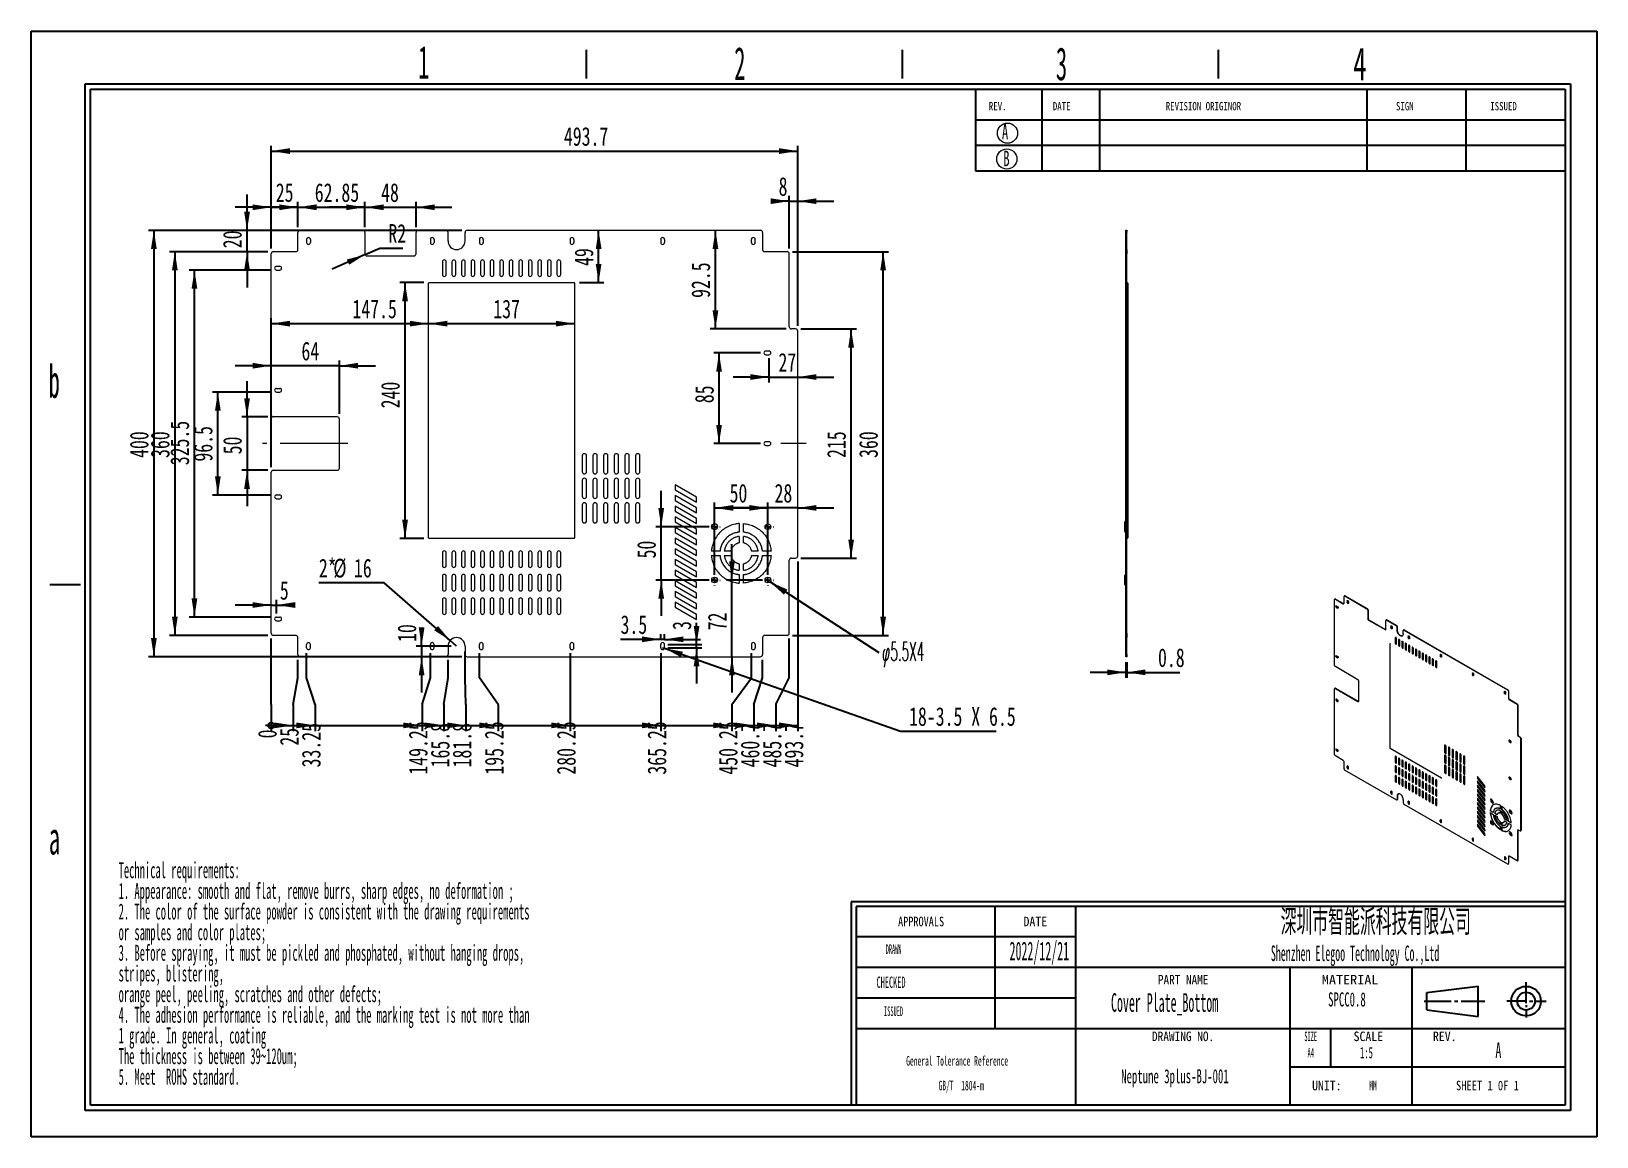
# Model space of a CAD drawing. Header units: millimetres. Extents: x 2 to 295, y 1 to 209.
import ezdxf

# ---------------------------------------------------------------- set-up
doc = ezdxf.new("R2010")
doc.units = ezdxf.units.MM
doc.linetypes.add('CENTERX2', pattern=[20.32, 12.7, -2.54, 2.54, -2.54])
doc.layers.add('SLD-0', color=179, linetype='Continuous')
doc.styles.add('SLDTEXTSTYLE0', font='TXT', dxfattribs={"width": 0.56})
doc.styles.add('SLDTEXTSTYLE1', font='TXT', dxfattribs={"width": 0.469})
doc.styles.add('SLDTEXTSTYLE10', font='TXT', dxfattribs={"width": 1.089})
doc.styles.add('SLDTEXTSTYLE11', font='TXT', dxfattribs={"width": 0.56, "bigfont": 'bigfont'})
doc.styles.add('SLDTEXTSTYLE12', font='TXT', dxfattribs={"width": 0.805625})
doc.styles.add('SLDTEXTSTYLE13', font='TXT', dxfattribs={"width": 0.7})
doc.styles.add('SLDTEXTSTYLE14', font='TXT', dxfattribs={"width": 0.469, "bigfont": 'bigfont'})
doc.styles.add('SLDTEXTSTYLE2', font='TXT', dxfattribs={"width": 0.484})
doc.styles.add('SLDTEXTSTYLE3', font='TXT', dxfattribs={"width": 0.40535})
doc.styles.add('SLDTEXTSTYLE4', font='TXT', dxfattribs={"width": 0.6})
doc.styles.add('SLDTEXTSTYLE5', font='TXT', dxfattribs={"width": 0.5025})
doc.styles.add('SLDTEXTSTYLE6', font='TXT', dxfattribs={"width": 0.9075})
doc.styles.add('SLDTEXTSTYLE7', font='TXT', dxfattribs={"width": 0.870455})
doc.styles.add('SLDTEXTSTYLE8', font='TXT', dxfattribs={"width": 0.7865})
doc.styles.add('SLDTEXTSTYLE9', font='TXT', dxfattribs={"width": 0.862222})
doc.dimstyles.new('SLDDIMSTYLE0', dxfattribs={"dimtxt": 3.5, "dimasz": 0.358974, "dimexe": 0, "dimexo": 0.0625, "dimgap": 0.875, "dimtad": 0, "dimtih": 1, "dimtoh": 1, "dimdec": 0, "dimlfac": 5, "dimrnd": 1e-09, "dimdsep": 46, "dimtxsty": 'SLDTEXTSTYLE1', "dimblk1": 'ORIGIN', "dimblk2": 'ORIGIN', "dimsah": 1, "dimcen": 0.09, "dimadec": 0, "dimazin": 2, "dimtfac": 1, "dimtdec": 0, "dimtofl": 0, "dimtmove": 0, "dimatfit": 3, "dimldrblk": 'ORIGIN', "dimfxl": 0, "dimfrac": 2, "dimtolj": 1, "dimtzin": 12, "dimarcsym": 0})
doc.dimstyles.new('SLDDIMSTYLE1', dxfattribs={"dimtxt": 3.5, "dimasz": 3.5, "dimexe": 0, "dimexo": 0.0625, "dimgap": 0.875, "dimtad": 0, "dimtih": 1, "dimtoh": 1, "dimlfac": 5, "dimrnd": 1e-09, "dimzin": 12, "dimdsep": 46, "dimtxsty": 'SLDTEXTSTYLE1', "dimsah": 1, "dimcen": 0.09, "dimadec": 0, "dimazin": 3, "dimtfac": 1, "dimtofl": 0, "dimtmove": 0, "dimatfit": 3, "dimfxl": 0, "dimfrac": 2, "dimtolj": 1, "dimtzin": 12, "dimarcsym": 0})
doc.dimstyles.new('SLDDIMSTYLE2', dxfattribs={"dimtxt": 3.5, "dimasz": 3.5, "dimexe": 0, "dimexo": 0.0625, "dimgap": 0.875, "dimtad": 2, "dimlfac": 5, "dimrnd": 1e-09, "dimzin": 12, "dimdsep": 46, "dimtxsty": 'SLDTEXTSTYLE1', "dimsah": 1, "dimcen": 0.09, "dimadec": 0, "dimazin": 3, "dimtfac": 1, "dimtofl": 0, "dimtmove": 0, "dimatfit": 3, "dimfxl": 0, "dimfrac": 2, "dimtolj": 1, "dimtzin": 12, "dimarcsym": 0})
doc.dimstyles.new('SLDDIMSTYLE3', dxfattribs={"dimtxt": 3.5, "dimasz": 3.5, "dimexe": 0, "dimexo": 0.0625, "dimgap": 0.875, "dimtad": 2, "dimlfac": 5, "dimrnd": 1e-09, "dimzin": 12, "dimdsep": 46, "dimtxsty": 'SLDTEXTSTYLE1', "dimsah": 1, "dimcen": 0.09, "dimadec": 0, "dimazin": 3, "dimtfac": 1, "dimtmove": 0, "dimatfit": 0, "dimfxl": 0, "dimfrac": 2, "dimtolj": 1, "dimtzin": 12, "dimarcsym": 0})
doc.dimstyles.new('SLDDIMSTYLE4', dxfattribs={"dimtxt": 3.5, "dimasz": 3.5, "dimexe": 0, "dimexo": 0.0625, "dimgap": 0.875, "dimtad": 0, "dimtih": 1, "dimtoh": 1, "dimlfac": 5, "dimrnd": 1e-09, "dimzin": 12, "dimdsep": 46, "dimtxsty": 'SLDTEXTSTYLE1', "dimsah": 1, "dimcen": 0, "dimadec": 0, "dimazin": 3, "dimtfac": 1, "dimtofl": 0, "dimtmove": 0, "dimatfit": 3, "dimfxl": 0, "dimfrac": 2, "dimtolj": 1, "dimtzin": 12, "dimarcsym": 0})
doc.dimstyles.new('SLDDIMSTYLE5', dxfattribs={"dimtxt": 3.5, "dimasz": 3.5, "dimexe": 0, "dimexo": 0.0625, "dimgap": 0.875, "dimtad": 0, "dimtih": 1, "dimtoh": 1, "dimdec": 1, "dimlfac": 5, "dimrnd": 1e-09, "dimzin": 12, "dimdsep": 46, "dimtxsty": 'SLDTEXTSTYLE1', "dimsah": 1, "dimcen": 0, "dimadec": 0, "dimazin": 3, "dimtfac": 1, "dimtofl": 0, "dimtmove": 0, "dimatfit": 3, "dimfxl": 0, "dimfrac": 2, "dimtolj": 1, "dimtzin": 12, "dimarcsym": 0})
doc.dimstyles.new('SLDDIMSTYLE6', dxfattribs={"dimtxt": 3.5, "dimasz": 3.5, "dimexe": 0, "dimexo": 0.0625, "dimgap": 0.875, "dimtad": 0, "dimtih": 1, "dimtoh": 1, "dimlfac": 5, "dimrnd": 1e-09, "dimzin": 12, "dimdsep": 46, "dimtxsty": 'SLDTEXTSTYLE1', "dimsah": 1, "dimcen": 0, "dimadec": 0, "dimazin": 3, "dimtfac": 1, "dimtofl": 0, "dimtmove": 1, "dimatfit": 3, "dimfxl": 0, "dimfrac": 2, "dimtolj": 1, "dimtzin": 12, "dimarcsym": 0})
doc.dimstyles.new('SLDDIMSTYLE7', dxfattribs={"dimtxt": 0.18, "dimasz": 3.5, "dimexe": 0, "dimexo": 0.0625, "dimgap": 0, "dimtad": 0, "dimtih": 1, "dimtoh": 1, "dimdec": 0, "dimrnd": 1e-09, "dimzin": 0, "dimdsep": 46, "dimtxsty": 'Standard', "dimsah": 1, "dimcen": 0.09, "dimadec": 0, "dimazin": 0, "dimtfac": 3.5, "dimtdec": 0, "dimtofl": 0, "dimtmove": 0, "dimatfit": 3, "dimfxl": 0, "dimfrac": 2, "dimtolj": 1, "dimtzin": 0, "dimarcsym": 0})
doc.dimstyles.new('SLDDIMSTYLE8', dxfattribs={"dimtxt": 3.5, "dimasz": 3.5, "dimexe": 0, "dimexo": 0.0625, "dimgap": 0.875, "dimtad": 2, "dimlfac": 5, "dimrnd": 1e-09, "dimdsep": 46, "dimtxsty": 'SLDTEXTSTYLE1', "dimsah": 1, "dimcen": 0.09, "dimadec": 0, "dimazin": 2, "dimtfac": 1, "dimtmove": 0, "dimatfit": 0, "dimfxl": 0, "dimfrac": 2, "dimtolj": 1, "dimtzin": 12, "dimarcsym": 0})

msp = doc.modelspace()

# ---------------------------------------------------------------- texts
at = {"layer": 'SLD-0'}
for s, insert, char_height, attachment_point, style in [('1', (74.111, 205.9712), 6.172, 1, 'SLDTEXTSTYLE5'), ('2', (133.3881, 205.7276), 6.172, 1, 'SLDTEXTSTYLE5'), ('3', (193.7066, 205.6655), 6.172, 1, 'SLDTEXTSTYLE5'), ('4', (249.4405, 205.6593), 6.172, 1, 'SLDTEXTSTYLE4'), ('A', (183.5778, 191.2862), 2.9034, 1, 'SLDTEXTSTYLE4'), ('B', (183.8319, 186.2712), 2.9034, 1, 'SLDTEXTSTYLE4'), ('b', (4.8346, 146.0918), 6.172, 1, 'SLDTEXTSTYLE5'), ('a', (4.8798, 60.4234), 6.172, 1, 'SLDTEXTSTYLE5'), ('\\M+1905B圳\\M+18E73\\M+19271\\M+1945C\\M+19468\\M+189C8\\M+18B5A\\M+1974C\\M+18CC0\\M+18CF6\\M+18E69', (253.6756, 43.9429), 4.82808, 2, 'SLDTEXTSTYLE11'), ('2022/12/21', (185.0178, 37.8954), 3.5, 1, 'SLDTEXTSTYLE1'), ('Cover Plate_Bottom', (204.0398, 28.2182), 3.5, 1, 'SLDTEXTSTYLE1'), ('SPCC0.8', (248.2787, 28.3745), 2.64583, 2, 'SLDTEXTSTYLE0'), ('A', (276.1139, 18.9954), 2.9104, 1, 'SLDTEXTSTYLE0'), ('Neptune 3plus-BJ-001', (216.0296, 13.9643), 2.645833, 2, 'SLDTEXTSTYLE0')]:
    msp.add_mtext(s, dxfattribs=dict(at, insert=insert, char_height=char_height, attachment_point=attachment_point, style=style))
at = {"layer": 'SLD-0', "color": 179}
for s, insert, char_height, attachment_point, style in [('REV.', (181.1288, 195.4001), 1.55363, 1, 'SLDTEXTSTYLE8'), ('DATE', (193.1265, 195.4001), 1.55363, 1, 'SLDTEXTSTYLE8'), ('REVISION ORIGINOR', (214.3082, 195.4001), 1.553633, 1, 'SLDTEXTSTYLE8'), ('SIGN', (257.4664, 195.4001), 1.55363, 1, 'SLDTEXTSTYLE8'), ('ISSUED', (275.1481, 195.4001), 1.55363, 1, 'SLDTEXTSTYLE8'), ('APPROVALS', (168.4266, 42.5627), 1.79265, 2, 'SLDTEXTSTYLE8'), ('DATE', (189.8496, 42.5627), 1.79265, 2, 'SLDTEXTSTYLE6'), ('DRAWN', (163.2735, 37.3767), 1.79265, 2, 'SLDTEXTSTYLE3'), ('Shenzhen Elegoo Technology Co.,Ltd', (249.7983, 37.1647), 2.910417, 2, 'SLDTEXTSTYLE1'), ('CHECKED', (162.7925, 31.335), 2.11667, 2, 'SLDTEXTSTYLE1'), ('PART NAME', (217.5708, 31.6454), 1.79265, 2, 'SLDTEXTSTYLE9'), ('MATERIAL', (248.8802, 31.6454), 1.79265, 2, 'SLDTEXTSTYLE10'), ('ISSUED', (163.2621, 25.7374), 1.79265, 2, 'SLDTEXTSTYLE3'), ('DRAWING NO.', (217.5553, 21.0216), 1.792654, 2, 'SLDTEXTSTYLE7'), ('SIZE', (241.4789, 21.0216), 1.79265, 2, 'SLDTEXTSTYLE3'), ('SCALE', (252.2889, 21.0216), 1.79265, 2, 'SLDTEXTSTYLE6'), ('REV.', (266.6102, 21.0216), 1.79265, 2, 'SLDTEXTSTYLE6'), ('A4', (241.4898, 17.9531), 1.79265, 2, 'SLDTEXTSTYLE3'), ('1:5', (251.93, 18.1206), 2.11667, 2, 'SLDTEXTSTYLE0'), ('UNIT:', (244.4987, 11.7907), 1.79265, 2, 'SLDTEXTSTYLE6'), ('MM', (253.1609, 11.7907), 1.79265, 2, 'SLDTEXTSTYLE2'), ('SHEET 1 0F 1', (274.62, 11.7907), 1.792654, 2, 'SLDTEXTSTYLE12')]:
    msp.add_mtext(s, dxfattribs=dict(at, insert=insert, char_height=char_height, attachment_point=attachment_point, style=style))

# ---------------------------------------------------------------- blocks, each defined once
blk = doc.blocks.new('SW_NOTE_0')
at = {"layer": 'SLD-0', "color": 0, "char_height": 3, "attachment_point": 1, "style": 'SLDTEXTSTYLE2'}
for s, insert in [('Technical requirements:', (0, 3.87)), ('1. Appearance: smooth and flat, remove burrs, sharp edges, no deformation ;', (0, -0.01)), ('2. The color of the surface powder is consistent with the drawing requirements', (0, -3.88)), ('or samples and color plates;', (0, -7.76)), ('3. Before spraying, it must be pickled and phosphated, without hanging drops,', (0, -11.63)), ('stripes, blistering,', (0, -15.51)), ('orange peel, peeling, scratches and other defects;', (0, -19.38)), ('4. The adhesion performance is reliable, and the marking test is not more than', (0, -23.26)), ('1 grade. In general, coating', (0, -27.13)), ('The thickness is between 39~120um;', (0, -31.01)), ('5. Meet  ROHS standard.', (0, -34.88))]:
    blk.add_mtext(s, dxfattribs=dict(at, insert=insert))
blk = doc.blocks.new('SW_NOTE_1')
at = {"layer": 'SLD-0', "color": 0, "char_height": 1.7927, "attachment_point": 2, "style": 'SLDTEXTSTYLE2'}
for s, insert in [('General Tolerance Reference', (12.75, 2.31)), ('GB/T  1804-m', (13.51, -2.32))]:
    blk.add_mtext(s, dxfattribs=dict(at, insert=insert))
blk = doc.blocks.new('_ORIGIN')
at = {"color": 0, "linetype": 'ByBlock', "lineweight": -2}
blk.add_line((0, 0), (-1, 0), dxfattribs=at)
blk.add_circle((0, 0), 0.5, dxfattribs=at)
blk = doc.blocks.new('_D')
at = {"layer": 'SLD-0'}
for p, q in [((46.57, 87.38), (46.57, 94.73)), ((46.57, 82.38), (46.57, 87.38)), ((46.57, 82.38), (46.57, 77.38))]:
    blk.add_line(p, q, dxfattribs=at)
at = {"layer": 'SLD-0', "xscale": 1.076923076923077, "yscale": 1.076923076923077}
blk.add_blockref('_ORIGIN', (46.57, 78.46), dxfattribs=at)
at = {"layer": 'SLD-0', "insert": (44.09, 76.02), "char_height": 3.5, "attachment_point": 1, "rotation": 90, "style": 'SLDTEXTSTYLE13'}
blk.add_mtext('0', dxfattribs=at)
blk = doc.blocks.new('_D_1')
at = {"layer": 'SLD-0'}
for p, q in [((51.57, 87.38), (51.57, 90.73)), ((50.68, 82.38), (51.57, 87.38)), ((50.68, 82.38), (50.68, 77.38)), ((46.57, 78.46), (50.68, 78.46))]:
    blk.add_line(p, q, dxfattribs=at)
blk.add_solid([(50.68, 78.46), (47.18, 79), (47.18, 77.92)], dxfattribs=at)
at = {"layer": 'SLD-0', "insert": (48.21, 74.66), "char_height": 3.5, "attachment_point": 1, "rotation": 90, "style": 'SLDTEXTSTYLE13'}
blk.add_mtext('25', dxfattribs=at)
blk = doc.blocks.new('_D_2')
at = {"layer": 'SLD-0'}
for p, q in [((53.22, 87.38), (53.22, 92.03)), ((54.8, 82.38), (53.22, 87.38)), ((54.8, 82.38), (54.8, 77.38)), ((50.68, 78.46), (54.8, 78.46))]:
    blk.add_line(p, q, dxfattribs=at)
blk.add_solid([(54.8, 78.46), (51.3, 79), (51.3, 77.92)], dxfattribs=at)
at = {"layer": 'SLD-0', "insert": (52.32, 70.58), "char_height": 3.5, "attachment_point": 1, "rotation": 90, "style": 'SLDTEXTSTYLE13'}
blk.add_mtext('33.25', dxfattribs=at)
blk = doc.blocks.new('_D_3')
at = {"layer": 'SLD-0'}
for p, q in [((76.42, 87.38), (76.42, 92.03)), ((74.85, 82.38), (76.42, 87.38)), ((74.85, 82.38), (74.85, 77.38)), ((54.8, 78.46), (74.85, 78.46))]:
    blk.add_line(p, q, dxfattribs=at)
blk.add_solid([(74.85, 78.46), (71.35, 79), (71.35, 77.92)], dxfattribs=at)
at = {"layer": 'SLD-0', "insert": (72.37, 69.22), "char_height": 3.5, "attachment_point": 1, "rotation": 90, "style": 'SLDTEXTSTYLE13'}
blk.add_mtext('149.25', dxfattribs=at)
blk = doc.blocks.new('_D_4')
at = {"layer": 'SLD-0'}
for p, q in [((79.73, 87.38), (79.73, 90.73)), ((78.96, 82.38), (79.73, 87.38)), ((78.96, 82.38), (78.96, 77.38)), ((74.85, 78.46), (78.96, 78.46))]:
    blk.add_line(p, q, dxfattribs=at)
blk.add_solid([(78.96, 78.46), (75.46, 79), (75.46, 77.92)], dxfattribs=at)
at = {"layer": 'SLD-0', "insert": (76.49, 70.58), "char_height": 3.5, "attachment_point": 1, "rotation": 90, "style": 'SLDTEXTSTYLE13'}
blk.add_mtext('165.8', dxfattribs=at)
blk = doc.blocks.new('_D_5')
at = {"layer": 'SLD-0'}
for p, q in [((82.93, 87.38), (82.93, 92.33)), ((83.08, 82.38), (82.93, 87.38)), ((83.08, 82.38), (83.08, 77.38)), ((78.96, 78.46), (83.08, 78.46))]:
    blk.add_line(p, q, dxfattribs=at)
blk.add_solid([(83.08, 78.46), (79.58, 79), (79.58, 77.92)], dxfattribs=at)
at = {"layer": 'SLD-0', "insert": (80.6, 70.58), "char_height": 3.5, "attachment_point": 1, "rotation": 90, "style": 'SLDTEXTSTYLE13'}
blk.add_mtext('181.8', dxfattribs=at)
blk = doc.blocks.new('_D_6')
at = {"layer": 'SLD-0'}
for p, q in [((85.62, 87.38), (85.62, 92.03)), ((89.11, 82.38), (85.62, 87.38)), ((89.11, 82.38), (89.11, 77.38)), ((83.08, 78.46), (89.11, 78.46))]:
    blk.add_line(p, q, dxfattribs=at)
blk.add_solid([(89.11, 78.46), (85.61, 79), (85.61, 77.92)], dxfattribs=at)
at = {"layer": 'SLD-0', "insert": (86.63, 69.22), "char_height": 3.5, "attachment_point": 1, "rotation": 90, "style": 'SLDTEXTSTYLE13'}
blk.add_mtext('195.25', dxfattribs=at)
blk = doc.blocks.new('_D_7')
at = {"layer": 'SLD-0'}
for p, q in [((102.62, 92.03), (102.62, 77.38)), ((89.11, 78.46), (102.62, 78.46))]:
    blk.add_line(p, q, dxfattribs=at)
blk.add_solid([(102.62, 78.46), (99.12, 79), (99.12, 77.92)], dxfattribs=at)
at = {"layer": 'SLD-0', "insert": (100.14, 69.22), "char_height": 3.5, "attachment_point": 1, "rotation": 90, "style": 'SLDTEXTSTYLE13'}
blk.add_mtext('280.25', dxfattribs=at)
blk = doc.blocks.new('_D_8')
at = {"layer": 'SLD-0'}
for p, q in [((119.62, 92.03), (119.62, 77.38)), ((102.62, 78.46), (119.62, 78.46))]:
    blk.add_line(p, q, dxfattribs=at)
blk.add_solid([(119.62, 78.46), (116.12, 79), (116.12, 77.92)], dxfattribs=at)
at = {"layer": 'SLD-0', "insert": (117.14, 69.22), "char_height": 3.5, "attachment_point": 1, "rotation": 90, "style": 'SLDTEXTSTYLE13'}
blk.add_mtext('365.25', dxfattribs=at)
blk = doc.blocks.new('_D_9')
at = {"layer": 'SLD-0'}
for p, q in [((136.62, 87.38), (136.62, 92.03)), ((132.97, 82.38), (136.62, 87.38)), ((132.97, 82.38), (132.97, 77.38)), ((119.62, 78.46), (132.97, 78.46))]:
    blk.add_line(p, q, dxfattribs=at)
blk.add_solid([(132.97, 78.46), (129.47, 79), (129.47, 77.92)], dxfattribs=at)
at = {"layer": 'SLD-0', "insert": (130.49, 69.22), "char_height": 3.5, "attachment_point": 1, "rotation": 90, "style": 'SLDTEXTSTYLE13'}
blk.add_mtext('450.25', dxfattribs=at)
blk = doc.blocks.new('_D_10')
at = {"layer": 'SLD-0'}
for p, q in [((138.71, 87.38), (138.71, 90.73)), ((137.08, 82.38), (138.71, 87.38)), ((137.08, 82.38), (137.08, 77.38)), ((132.97, 78.46), (137.08, 78.46))]:
    blk.add_line(p, q, dxfattribs=at)
blk.add_solid([(137.08, 78.46), (133.58, 79), (133.58, 77.92)], dxfattribs=at)
at = {"layer": 'SLD-0', "insert": (134.6, 70.58), "char_height": 3.5, "attachment_point": 1, "rotation": 90, "style": 'SLDTEXTSTYLE13'}
blk.add_mtext('460.7', dxfattribs=at)
blk = doc.blocks.new('_D_11')
at = {"layer": 'SLD-0'}
for p, q in [((143.71, 87.38), (143.71, 94.73)), ((141.19, 82.38), (143.71, 87.38)), ((141.19, 82.38), (141.19, 77.38)), ((137.08, 78.46), (141.19, 78.46))]:
    blk.add_line(p, q, dxfattribs=at)
blk.add_solid([(141.19, 78.46), (137.69, 79), (137.69, 77.92)], dxfattribs=at)
at = {"layer": 'SLD-0', "insert": (138.72, 70.58), "char_height": 3.5, "attachment_point": 1, "rotation": 90, "style": 'SLDTEXTSTYLE13'}
blk.add_mtext('485.7', dxfattribs=at)
blk = doc.blocks.new('_D_12')
at = {"layer": 'SLD-0'}
for p, q in [((145.31, 109.23), (145.31, 77.38)), ((141.19, 78.46), (145.31, 78.46))]:
    blk.add_line(p, q, dxfattribs=at)
blk.add_solid([(145.31, 78.46), (141.81, 79), (141.81, 77.92)], dxfattribs=at)
at = {"layer": 'SLD-0', "insert": (142.83, 70.58), "char_height": 3.5, "attachment_point": 1, "rotation": 90, "style": 'SLDTEXTSTYLE13'}
blk.add_mtext('493.7', dxfattribs=at)
blk = doc.blocks.new('_D_13')
at = {"layer": 'SLD-0'}
for p, q in [((82.33, 171.33), (23.57, 171.33)), ((24.57, 171.33), (24.57, 91.33)), ((82.33, 91.33), (23.57, 91.33))]:
    blk.add_line(p, q, dxfattribs=at)
for points in [[(24.57, 171.33), (24.03, 167.83), (25.11, 167.83)], [(24.57, 91.33), (25.11, 94.83), (24.03, 94.83)]]:
    blk.add_solid(points, dxfattribs=at)
at = {"layer": 'SLD-0', "insert": (20.06, 128.63), "char_height": 3.5, "attachment_point": 1, "rotation": 90, "style": 'SLDTEXTSTYLE13'}
blk.add_mtext('400', dxfattribs=at)
blk = doc.blocks.new('_D_14')
at = {"layer": 'SLD-0'}
for p, q in [((42.04, 136.33), (42.04, 143.06)), ((45.97, 136.33), (41.04, 136.33)), ((42.04, 136.33), (42.04, 126.33)), ((45.97, 126.33), (41.04, 126.33)), ((42.04, 126.33), (42.04, 119.6))]:
    blk.add_line(p, q, dxfattribs=at)
for points in [[(42.04, 136.33), (42.58, 139.83), (41.5, 139.83)], [(42.04, 126.33), (41.5, 122.83), (42.58, 122.83)]]:
    blk.add_solid(points, dxfattribs=at)
at = {"layer": 'SLD-0', "insert": (37.53, 129.31), "char_height": 3.5, "attachment_point": 1, "rotation": 90, "style": 'SLDTEXTSTYLE13'}
blk.add_mtext('50', dxfattribs=at)
blk = doc.blocks.new('_D_15')
at = {"layer": 'SLD-0'}
for p, q in [((67.76, 105.21), (55.5, 105.21)), ((80.12, 94.39), (67.76, 105.21)), ((81.33, 93.33), (80.12, 94.39))]:
    blk.add_line(p, q, dxfattribs=at)
blk.add_solid([(80.12, 94.39), (77.84, 97.1), (77.14, 96.29)], dxfattribs=at)
at = {"layer": 'SLD-0', "char_height": 3.5, "attachment_point": 1, "style": 'SLDTEXTSTYLE13'}
for s, insert in [('2*', (55.5, 109.72)), ('%%c', (58.22, 109.72)), ('16', (62.09, 109.72))]:
    blk.add_mtext(s, dxfattribs=dict(at, insert=insert))
blk = doc.blocks.new('_D_16')
at = {"layer": 'SLD-0'}
for p, q in [((74.77, 93.33), (74.77, 96.83)), ((80.33, 93.33), (73.77, 93.33)), ((82.33, 91.33), (73.77, 91.33)), ((74.77, 93.33), (74.77, 91.33)), ((74.77, 91.33), (74.77, 84.6))]:
    blk.add_line(p, q, dxfattribs=at)
for points in [[(74.77, 93.33), (75.31, 96.83), (74.24, 96.83)], [(74.77, 91.33), (74.24, 87.83), (75.31, 87.83)]]:
    blk.add_solid(points, dxfattribs=at)
at = {"layer": 'SLD-0', "insert": (70.26, 94.11), "char_height": 3.5, "attachment_point": 1, "rotation": 90, "style": 'SLDTEXTSTYLE13'}
blk.add_mtext('10', dxfattribs=at)
blk = doc.blocks.new('_D_17')
at = {"layer": 'SLD-0'}
for p, q in [((59.37, 136.93), (59.37, 146.93)), ((46.57, 145.93), (39.84, 145.93)), ((59.37, 145.93), (46.57, 145.93)), ((59.37, 145.93), (66.1, 145.93))]:
    blk.add_line(p, q, dxfattribs=at)
for points in [[(46.57, 145.93), (43.07, 146.47), (43.07, 145.39)], [(59.37, 145.93), (62.87, 145.39), (62.87, 146.47)]]:
    blk.add_solid(points, dxfattribs=at)
at = {"layer": 'SLD-0', "insert": (52.24, 150.44), "char_height": 3.5, "attachment_point": 1, "style": 'SLDTEXTSTYLE13'}
blk.add_mtext('64', dxfattribs=at)
blk = doc.blocks.new('_D_18')
at = {"layer": 'SLD-0'}
for p, q in [((129.71, 106.73), (129.71, 120.26)), ((129.71, 119.26), (139.71, 119.26)), ((139.71, 106.73), (139.71, 120.26))]:
    blk.add_line(p, q, dxfattribs=at)
for points in [[(129.71, 119.26), (133.21, 118.72), (133.21, 119.8)], [(139.71, 119.26), (136.21, 119.8), (136.21, 118.72)]]:
    blk.add_solid(points, dxfattribs=at)
at = {"layer": 'SLD-0', "insert": (132.52, 123.77), "char_height": 3.5, "attachment_point": 1, "style": 'SLDTEXTSTYLE13'}
blk.add_mtext('50', dxfattribs=at)
blk = doc.blocks.new('_D_19')
at = {"layer": 'SLD-0'}
for p, q in [((119.7, 115.73), (119.7, 122.46)), ((128.71, 115.73), (118.7, 115.73)), ((119.7, 105.73), (119.7, 115.73)), ((128.71, 105.73), (118.7, 105.73)), ((119.7, 105.73), (119.7, 99))]:
    blk.add_line(p, q, dxfattribs=at)
for points in [[(119.7, 115.73), (120.24, 119.23), (119.16, 119.23)], [(119.7, 105.73), (119.16, 102.23), (120.24, 102.23)]]:
    blk.add_solid(points, dxfattribs=at)
at = {"layer": 'SLD-0', "insert": (115.18, 109.78), "char_height": 3.5, "attachment_point": 1, "rotation": 90, "style": 'SLDTEXTSTYLE13'}
blk.add_mtext('50', dxfattribs=at)
blk = doc.blocks.new('_D_20')
at = {"layer": 'SLD-0'}
for p, q in [((132.97, 105.73), (132.97, 112.46)), ((138.71, 105.73), (131.97, 105.73)), ((132.97, 91.33), (132.97, 105.73)), ((132.97, 91.33), (132.97, 84.6))]:
    blk.add_line(p, q, dxfattribs=at)
for points in [[(132.97, 105.73), (133.5, 109.23), (132.43, 109.23)], [(132.97, 91.33), (132.43, 87.83), (133.5, 87.83)]]:
    blk.add_solid(points, dxfattribs=at)
at = {"layer": 'SLD-0', "insert": (128.45, 96.28), "char_height": 3.5, "attachment_point": 1, "rotation": 90, "style": 'SLDTEXTSTYLE13'}
blk.add_mtext('72', dxfattribs=at)
blk = doc.blocks.new('_D_21')
at = {"layer": 'SLD-0'}
for p, q in [((119.97, 93.03), (120.3, 92.92)), ((120.3, 92.92), (164.58, 77.37)), ((164.58, 77.37), (182.5, 77.37))]:
    blk.add_line(p, q, dxfattribs=at)
blk.add_solid([(120.3, 92.92), (123.42, 91.25), (123.78, 92.27)], dxfattribs=at)
at = {"layer": 'SLD-0', "insert": (166.17, 81.88), "char_height": 3.5, "attachment_point": 1, "style": 'SLDTEXTSTYLE13'}
blk.add_mtext('18-3.5 X 6.5', dxfattribs=at)
blk = doc.blocks.new('_D_22')
at = {"layer": 'SLD-0'}
for p, q in [((145.91, 152.83), (156.31, 152.83)), ((155.31, 109.83), (155.31, 152.83)), ((145.91, 109.83), (156.31, 109.83))]:
    blk.add_line(p, q, dxfattribs=at)
for points in [[(155.31, 152.83), (154.77, 149.33), (155.85, 149.33)], [(155.31, 109.83), (155.85, 113.33), (154.77, 113.33)]]:
    blk.add_solid(points, dxfattribs=at)
at = {"layer": 'SLD-0', "insert": (150.8, 128.63), "char_height": 3.5, "attachment_point": 1, "rotation": 90, "style": 'SLDTEXTSTYLE13'}
blk.add_mtext('215', dxfattribs=at)
blk = doc.blocks.new('_D_23')
at = {"layer": 'SLD-0'}
for p, q in [((129.87, 152.83), (129.87, 171.33)), ((143.11, 152.83), (128.87, 152.83))]:
    blk.add_line(p, q, dxfattribs=at)
for points in [[(129.87, 171.33), (129.33, 167.83), (130.41, 167.83)], [(129.87, 152.83), (130.41, 156.33), (129.33, 156.33)]]:
    blk.add_solid(points, dxfattribs=at)
at = {"layer": 'SLD-0', "insert": (125.36, 158.65), "char_height": 3.5, "attachment_point": 1, "rotation": 90, "style": 'SLDTEXTSTYLE13'}
blk.add_mtext('92.5', dxfattribs=at)
blk = doc.blocks.new('_D_24')
at = {"layer": 'SLD-0'}
for p, q in [((139.71, 119.26), (132.98, 119.26)), ((139.71, 117.77), (139.71, 120.26)), ((145.31, 119.26), (139.71, 119.26)), ((145.31, 119.26), (152.04, 119.26))]:
    blk.add_line(p, q, dxfattribs=at)
for points in [[(139.71, 119.26), (136.21, 119.8), (136.21, 118.72)], [(145.31, 119.26), (148.81, 118.72), (148.81, 119.8)]]:
    blk.add_solid(points, dxfattribs=at)
at = {"layer": 'SLD-0', "insert": (140.95, 123.77), "char_height": 3.5, "attachment_point": 1, "style": 'SLDTEXTSTYLE13'}
blk.add_mtext('28', dxfattribs=at)
blk = doc.blocks.new('_D_25')
at = {"layer": 'SLD-0'}
for p, q in [((75.17, 161.53), (70.67, 161.53)), ((71.67, 113.53), (71.67, 161.53)), ((75.17, 113.53), (70.67, 113.53))]:
    blk.add_line(p, q, dxfattribs=at)
for points in [[(71.67, 161.53), (71.13, 158.03), (72.21, 158.03)], [(71.67, 113.53), (72.21, 117.03), (71.13, 117.03)]]:
    blk.add_solid(points, dxfattribs=at)
at = {"layer": 'SLD-0', "insert": (67.16, 137.94), "char_height": 3.5, "attachment_point": 1, "rotation": 90, "style": 'SLDTEXTSTYLE13'}
blk.add_mtext('240', dxfattribs=at)
blk = doc.blocks.new('_D_26')
at = {"layer": 'SLD-0'}
blk.add_line((76.07, 153.83), (103.47, 153.83), dxfattribs=at)
for points in [[(76.07, 153.83), (79.57, 153.29), (79.57, 154.36)], [(103.47, 153.83), (99.97, 154.36), (99.97, 153.29)]]:
    blk.add_solid(points, dxfattribs=at)
at = {"layer": 'SLD-0', "insert": (88.21, 158.34), "char_height": 3.5, "attachment_point": 1, "style": 'SLDTEXTSTYLE13'}
blk.add_mtext('137', dxfattribs=at)
blk = doc.blocks.new('_D_27')
at = {"layer": 'SLD-0'}
for p, q in [((107.96, 161.53), (107.96, 171.33)), ((104.37, 161.53), (108.96, 161.53))]:
    blk.add_line(p, q, dxfattribs=at)
for points in [[(107.96, 171.33), (107.43, 167.83), (108.5, 167.83)], [(107.96, 161.53), (108.5, 165.03), (107.43, 165.03)]]:
    blk.add_solid(points, dxfattribs=at)
at = {"layer": 'SLD-0', "insert": (103.45, 164.65), "char_height": 3.5, "attachment_point": 1, "rotation": 90, "style": 'SLDTEXTSTYLE13'}
blk.add_mtext('49', dxfattribs=at)
blk = doc.blocks.new('_D_28')
at = {"layer": 'SLD-0'}
for p, q in [((46.57, 126.93), (46.57, 154.83)), ((46.57, 153.83), (76.07, 153.83))]:
    blk.add_line(p, q, dxfattribs=at)
for points in [[(46.57, 153.83), (50.07, 153.29), (50.07, 154.36)], [(76.07, 153.83), (72.57, 154.36), (72.57, 153.29)]]:
    blk.add_solid(points, dxfattribs=at)
at = {"layer": 'SLD-0', "insert": (61.8, 158.34), "char_height": 3.5, "attachment_point": 1, "style": 'SLDTEXTSTYLE13'}
blk.add_mtext('147.5', dxfattribs=at)
blk = doc.blocks.new('_D_29')
at = {"layer": 'SLD-0'}
for p, q in [((143.71, 176.8), (141.71, 176.8)), ((143.71, 167.93), (143.71, 177.8)), ((143.71, 176.8), (145.31, 176.8)), ((145.31, 153.43), (145.31, 177.8)), ((145.31, 176.8), (152.04, 176.8))]:
    blk.add_line(p, q, dxfattribs=at)
for points in [[(143.71, 176.8), (140.21, 177.34), (140.21, 176.26)], [(145.31, 176.8), (148.81, 176.26), (148.81, 177.34)]]:
    blk.add_solid(points, dxfattribs=at)
at = {"layer": 'SLD-0', "insert": (141.71, 181.31), "char_height": 3.5, "attachment_point": 1, "style": 'SLDTEXTSTYLE13'}
blk.add_mtext('8', dxfattribs=at)
blk = doc.blocks.new('_D_30')
at = {"layer": 'SLD-0'}
for p, q in [((46.57, 167.93), (46.57, 187.2)), ((46.57, 186.2), (145.31, 186.2)), ((145.31, 153.43), (145.31, 187.2))]:
    blk.add_line(p, q, dxfattribs=at)
for points in [[(46.57, 186.2), (50.07, 185.66), (50.07, 186.74)], [(145.31, 186.2), (141.81, 186.74), (141.81, 185.66)]]:
    blk.add_solid(points, dxfattribs=at)
at = {"layer": 'SLD-0', "insert": (101.45, 190.71), "char_height": 3.5, "attachment_point": 1, "style": 'SLDTEXTSTYLE13'}
blk.add_mtext('493.7', dxfattribs=at)
blk = doc.blocks.new('_D_31')
at = {"layer": 'SLD-0'}
for p, q in [((46.57, 167.93), (46.57, 176.66)), ((51.57, 171.93), (51.57, 176.66)), ((46.57, 175.66), (39.84, 175.66)), ((46.57, 175.66), (51.57, 175.66)), ((51.57, 175.66), (58.3, 175.66))]:
    blk.add_line(p, q, dxfattribs=at)
for points in [[(46.57, 175.66), (43.07, 176.2), (43.07, 175.12)], [(51.57, 175.66), (55.07, 175.12), (55.07, 176.2)]]:
    blk.add_solid(points, dxfattribs=at)
at = {"layer": 'SLD-0', "insert": (47.43, 180.17), "char_height": 3.5, "attachment_point": 1, "style": 'SLDTEXTSTYLE13'}
blk.add_mtext('25', dxfattribs=at)
blk = doc.blocks.new('_D_32')
at = {"layer": 'SLD-0'}
for p, q in [((51.57, 171.93), (51.57, 176.66)), ((64.14, 171.93), (64.14, 176.66)), ((51.57, 175.66), (44.84, 175.66)), ((51.57, 175.66), (64.14, 175.66)), ((64.14, 175.66), (70.87, 175.66))]:
    blk.add_line(p, q, dxfattribs=at)
for points in [[(51.57, 175.66), (48.07, 176.2), (48.07, 175.12)], [(64.14, 175.66), (67.64, 175.12), (67.64, 176.2)]]:
    blk.add_solid(points, dxfattribs=at)
at = {"layer": 'SLD-0', "insert": (54.74, 180.17), "char_height": 3.5, "attachment_point": 1, "style": 'SLDTEXTSTYLE13'}
blk.add_mtext('62.85', dxfattribs=at)
blk = doc.blocks.new('_D_33')
at = {"layer": 'SLD-0'}
for p, q in [((64.17, 166.77), (66.96, 167.99)), ((66.96, 167.99), (71.27, 167.99)), ((64.17, 166.77), (58.01, 164.07))]:
    blk.add_line(p, q, dxfattribs=at)
blk.add_solid([(64.17, 166.77), (60.75, 165.86), (61.18, 164.88)], dxfattribs=at)
at = {"layer": 'SLD-0', "insert": (68.55, 172.51), "char_height": 3.5, "attachment_point": 1, "style": 'SLDTEXTSTYLE13'}
blk.add_mtext('R2', dxfattribs=at)
blk = doc.blocks.new('_D_34')
at = {"layer": 'SLD-0'}
for p, q in [((64.14, 171.93), (64.14, 176.66)), ((73.74, 171.93), (73.74, 176.66)), ((64.14, 175.66), (57.41, 175.66)), ((64.14, 175.66), (73.74, 175.66)), ((73.74, 175.66), (80.47, 175.66))]:
    blk.add_line(p, q, dxfattribs=at)
for points in [[(64.14, 175.66), (60.64, 176.2), (60.64, 175.12)], [(73.74, 175.66), (77.24, 175.12), (77.24, 176.2)]]:
    blk.add_solid(points, dxfattribs=at)
at = {"layer": 'SLD-0', "insert": (67.18, 180.17), "char_height": 3.5, "attachment_point": 1, "style": 'SLDTEXTSTYLE13'}
blk.add_mtext('48', dxfattribs=at)
blk = doc.blocks.new('_D_35')
at = {"layer": 'SLD-0'}
for p, q in [((42.04, 171.33), (42.04, 178.06)), ((50.97, 171.33), (41.04, 171.33)), ((42.04, 167.33), (42.04, 171.33)), ((45.97, 167.33), (41.04, 167.33)), ((42.04, 167.33), (42.04, 160.6))]:
    blk.add_line(p, q, dxfattribs=at)
for points in [[(42.04, 171.33), (42.58, 174.83), (41.5, 174.83)], [(42.04, 167.33), (41.5, 163.83), (42.58, 163.83)]]:
    blk.add_solid(points, dxfattribs=at)
at = {"layer": 'SLD-0', "insert": (37.53, 167.97), "char_height": 3.5, "attachment_point": 1, "rotation": 90, "style": 'SLDTEXTSTYLE13'}
blk.add_mtext('20', dxfattribs=at)
blk = doc.blocks.new('_D_36')
at = {"layer": 'SLD-0'}
for p, q in [((138.31, 148.33), (129.54, 148.33)), ((130.54, 131.33), (130.54, 148.33)), ((138.31, 131.33), (129.54, 131.33))]:
    blk.add_line(p, q, dxfattribs=at)
for points in [[(130.54, 148.33), (130.01, 144.83), (131.08, 144.83)], [(130.54, 131.33), (131.08, 134.83), (130.01, 134.83)]]:
    blk.add_solid(points, dxfattribs=at)
at = {"layer": 'SLD-0', "insert": (126.03, 138.9), "char_height": 3.5, "attachment_point": 1, "rotation": 90, "style": 'SLDTEXTSTYLE13'}
blk.add_mtext('85', dxfattribs=at)
blk = doc.blocks.new('_D_37')
at = {"layer": 'SLD-0'}
for p, q in [((139.91, 147.33), (139.91, 142.81)), ((139.91, 143.81), (133.18, 143.81)), ((139.91, 143.81), (145.31, 143.81)), ((145.31, 143.81), (152.04, 143.81))]:
    blk.add_line(p, q, dxfattribs=at)
for points in [[(139.91, 143.81), (136.41, 144.35), (136.41, 143.27)], [(145.31, 143.81), (148.81, 143.27), (148.81, 144.35)]]:
    blk.add_solid(points, dxfattribs=at)
at = {"layer": 'SLD-0', "insert": (141.68, 148.32), "char_height": 3.5, "attachment_point": 1, "style": 'SLDTEXTSTYLE13'}
blk.add_mtext('27', dxfattribs=at)
blk = doc.blocks.new('_D_38')
at = {"layer": 'SLD-0'}
for p, q in [((126.33, 93.63), (126.33, 97.72)), ((120.97, 93.63), (127.33, 93.63)), ((120.97, 93.03), (127.33, 93.03)), ((126.33, 93.03), (126.33, 93.63)), ((126.33, 93.03), (126.33, 86.3))]:
    blk.add_line(p, q, dxfattribs=at)
for points in [[(126.33, 93.63), (126.87, 97.13), (125.79, 97.13)], [(126.33, 93.03), (125.79, 89.53), (126.87, 89.53)]]:
    blk.add_solid(points, dxfattribs=at)
at = {"layer": 'SLD-0', "insert": (121.82, 96.36), "char_height": 3.5, "attachment_point": 1, "rotation": 90, "style": 'SLDTEXTSTYLE13'}
blk.add_mtext('3', dxfattribs=at)
blk = doc.blocks.new('_D_39')
at = {"layer": 'SLD-0'}
for p, q in [((119.62, 94.6), (112.07, 94.6)), ((119.62, 94.63), (119.62, 95.6)), ((120.32, 94.6), (119.62, 94.6)), ((120.32, 94.63), (120.32, 95.6)), ((120.32, 94.6), (127.05, 94.6))]:
    blk.add_line(p, q, dxfattribs=at)
for points in [[(119.62, 94.6), (116.12, 95.14), (116.12, 94.07)], [(120.32, 94.6), (123.82, 94.07), (123.82, 95.14)]]:
    blk.add_solid(points, dxfattribs=at)
at = {"layer": 'SLD-0', "insert": (112.07, 99.12), "char_height": 3.5, "attachment_point": 1, "style": 'SLDTEXTSTYLE13'}
blk.add_mtext('3.5', dxfattribs=at)
blk = doc.blocks.new('_D_40')
at = {"layer": 'SLD-0'}
for p, q in [((46.57, 140.98), (35.57, 140.98)), ((36.57, 121.68), (36.57, 140.98)), ((46.57, 121.68), (35.57, 121.68))]:
    blk.add_line(p, q, dxfattribs=at)
for points in [[(36.57, 140.98), (36.03, 137.48), (37.11, 137.48)], [(36.57, 121.68), (37.11, 125.18), (36.03, 125.18)]]:
    blk.add_solid(points, dxfattribs=at)
at = {"layer": 'SLD-0', "insert": (32.06, 127.95), "char_height": 3.5, "attachment_point": 1, "rotation": 90, "style": 'SLDTEXTSTYLE13'}
blk.add_mtext('96.5', dxfattribs=at)
blk = doc.blocks.new('_D_41')
at = {"layer": 'SLD-0'}
for p, q in [((46.57, 163.88), (31.18, 163.88)), ((32.18, 98.78), (32.18, 163.88)), ((46.57, 98.78), (31.18, 98.78))]:
    blk.add_line(p, q, dxfattribs=at)
for points in [[(32.18, 163.88), (31.64, 160.38), (32.72, 160.38)], [(32.18, 98.78), (32.72, 102.28), (31.64, 102.28)]]:
    blk.add_solid(points, dxfattribs=at)
at = {"layer": 'SLD-0', "insert": (27.67, 127.27), "char_height": 3.5, "attachment_point": 1, "rotation": 90, "style": 'SLDTEXTSTYLE13'}
blk.add_mtext('325.5', dxfattribs=at)
blk = doc.blocks.new('_D_42')
at = {"layer": 'SLD-0'}
for p, q in [((45.97, 167.33), (27.51, 167.33)), ((28.51, 167.33), (28.51, 95.33)), ((45.97, 95.33), (27.51, 95.33))]:
    blk.add_line(p, q, dxfattribs=at)
for points in [[(28.51, 167.33), (27.97, 163.83), (29.04, 163.83)], [(28.51, 95.33), (29.04, 98.83), (27.97, 98.83)]]:
    blk.add_solid(points, dxfattribs=at)
at = {"layer": 'SLD-0', "insert": (23.99, 128.63), "char_height": 3.5, "attachment_point": 1, "rotation": 90, "style": 'SLDTEXTSTYLE13'}
blk.add_mtext('360', dxfattribs=at)
blk = doc.blocks.new('_D_43')
at = {"layer": 'SLD-0'}
for p, q in [((144.31, 167.33), (162.31, 167.33)), ((161.31, 95.33), (161.31, 167.33)), ((144.31, 95.33), (162.31, 95.33))]:
    blk.add_line(p, q, dxfattribs=at)
for points in [[(161.31, 167.33), (160.77, 163.83), (161.85, 163.83)], [(161.31, 95.33), (161.85, 98.83), (160.77, 98.83)]]:
    blk.add_solid(points, dxfattribs=at)
at = {"layer": 'SLD-0', "insert": (156.8, 128.63), "char_height": 3.5, "attachment_point": 1, "rotation": 90, "style": 'SLDTEXTSTYLE13'}
blk.add_mtext('360', dxfattribs=at)
blk = doc.blocks.new('_D_44')
at = {"layer": 'SLD-0'}
for p, q in [((46.57, 101.04), (39.84, 101.04)), ((46.57, 101.04), (47.57, 101.04)), ((47.57, 99.43), (47.57, 102.04)), ((47.57, 101.04), (49.55, 101.04))]:
    blk.add_line(p, q, dxfattribs=at)
for points in [[(46.57, 101.04), (43.07, 101.58), (43.07, 100.5)], [(47.57, 101.04), (51.07, 100.5), (51.07, 101.58)]]:
    blk.add_solid(points, dxfattribs=at)
at = {"layer": 'SLD-0', "insert": (48.19, 105.55), "char_height": 3.5, "attachment_point": 1, "style": 'SLDTEXTSTYLE13'}
blk.add_mtext('5', dxfattribs=at)
blk = doc.blocks.new('SW_NOTE_2')
at = {"layer": 'SLD-0', "color": 0, "insert": (0.58, 1.95), "char_height": 3.5, "attachment_point": 1, "style": 'SLDTEXTSTYLE14'}
blk.add_mtext('\\M+183D35.5X4', dxfattribs=at)
blk = doc.blocks.new('SW_CENTERMARKSYMBOL_0')
at = {"layer": 'SLD-0', "color": 0}
for p, q in [((-1, 0), (-1.04, 0)), ((0, 0), (-0.5, 0)), ((0, 1), (0, 1.04)), ((0, 0), (0, 0.5)), ((0, 0), (0, -0.5)), ((0, 0), (0.5, 0)), ((1, 0), (1.04, 0)), ((0, -1), (0, -1.04))]:
    blk.add_line(p, q, dxfattribs=at)
blk = doc.blocks.new('SW_CENTERMARKSYMBOL_1')
at = {"layer": 'SLD-0', "color": 0}
for p, q in [((-1, 0), (-1.04, 0)), ((0, 0), (-0.5, 0)), ((0, 1), (0, 1.04)), ((0, 0), (0, 0.5)), ((0, 0), (0, -0.5)), ((0, 0), (0.5, 0)), ((1, 0), (1.04, 0)), ((0, -1), (0, -1.04))]:
    blk.add_line(p, q, dxfattribs=at)
blk = doc.blocks.new('SW_CENTERMARKSYMBOL_2')
at = {"layer": 'SLD-0', "color": 0}
for p, q in [((-1, 0), (-1.05, 0)), ((0, 0), (-0.5, 0)), ((0, 1), (0, 1.05)), ((0, 0), (0, 0.5)), ((0, 0), (0, -0.5)), ((0, 0), (0.5, 0)), ((1, 0), (1.05, 0)), ((0, -1), (0, -1.05))]:
    blk.add_line(p, q, dxfattribs=at)
blk = doc.blocks.new('SW_CENTERMARKSYMBOL_3')
at = {"layer": 'SLD-0', "color": 0}
for p, q in [((-1, 0), (-1.04, 0)), ((0, 0), (-0.5, 0)), ((0, 1), (0, 1.04)), ((0, 0), (0, 0.5)), ((0, 0), (0, -0.5)), ((0, 0), (0.5, 0)), ((1, 0), (1.04, 0)), ((0, -1), (0, -1.04))]:
    blk.add_line(p, q, dxfattribs=at)
blk = doc.blocks.new('_D_45')
at = {"layer": 'SLD-0'}
for p, q in [((206.83, 88.41), (200.1, 88.41)), ((206.83, 90.33), (206.83, 87.41)), ((206.83, 88.41), (206.99, 88.41)), ((206.99, 90.33), (206.99, 87.41)), ((206.99, 88.41), (216.93, 88.41))]:
    blk.add_line(p, q, dxfattribs=at)
for points in [[(206.83, 88.41), (203.33, 88.95), (203.33, 87.87)], [(206.99, 88.41), (210.49, 87.87), (210.49, 88.95)]]:
    blk.add_solid(points, dxfattribs=at)
at = {"layer": 'SLD-0', "insert": (212.85, 92.92), "char_height": 3.5, "attachment_point": 1, "style": 'SLDTEXTSTYLE13'}
blk.add_mtext('0.8', dxfattribs=at)

# ---------------------------------------------------------------- dimensions: what is measured, and where the dimension line sits
at = {"layer": 'SLD-0'}
for base, p1, p2, dimstyle, picture, middle in [((145.3085, 186.1972), (46.5685, 166.9337), (145.3085, 152.4337), 'SLDDIMSTYLE2', '_D_30', (104.8569, 186.1972)), ((51.5685, 175.6578), (46.5685, 166.9337), (51.5685, 170.9337), 'SLDDIMSTYLE3', '_D_31', (48.7925, 175.6578)), ((64.1385, 175.6578), (51.5685, 170.9337), (64.1385, 170.9337), 'SLDDIMSTYLE3', '_D_32', (58.1464, 175.6578)), ((73.7385, 175.6578), (64.1385, 170.9337), (73.7385, 170.9337), 'SLDDIMSTYLE3', '_D_34', (68.5382, 175.6578)), ((145.3085, 176.7985), (143.7085, 166.9337), (145.3085, 152.4337), 'SLDDIMSTYLE3', '_D_29', (142.3924, 176.7985)), ((76.0685, 153.8257), (46.5685, 125.9337), (76.0685, 161.4337), 'SLDDIMSTYLE2', '_D_28', (65.2037, 153.8257)), ((103.4685, 153.8257), (76.0685, 161.4337), (103.4685, 161.4337), 'SLDDIMSTYLE2', '_D_26', (90.2563, 153.8257)), ((46.5685, 145.93), (59.3685, 135.9337), (46.5685, 136.7337), 'SLDDIMSTYLE3', '_D_17', (53.6023, 145.93)), ((145.3085, 143.8101), (139.9085, 148.3337), (145.3085, 152.4337), 'SLDDIMSTYLE3', '_D_37', (143.0441, 143.8101)), ((139.7085, 119.261), (129.7085, 105.7337), (139.7085, 105.7337), 'SLDDIMSTYLE2', '_D_18', (133.8783, 119.261)), ((139.7085, 119.261), (145.3085, 110.2337), (139.7085, 116.7691), 'SLDDIMSTYLE3', '_D_24', (142.311, 119.261)), ((47.5685, 101.0417), (46.5685, 95.7337), (47.5685, 98.4337), 'SLDDIMSTYLE3', '_D_44', (48.8743, 101.0417)), ((119.6185, 94.6039), (120.3185, 93.6337), (119.6185, 93.6337), 'SLDDIMSTYLE3', '_D_39', (114.1106, 94.6039)), ((206.9873, 88.4091), (206.8273, 91.3337), (206.9873, 91.3337), 'SLDDIMSTYLE8', '_D_45', (214.8874, 88.4091))]:
    dim = msp.add_linear_dim(base=base, p1=p1, p2=p2, dimstyle=dimstyle, dxfattribs=at)
    dim.commit()
    dim.dimension.update_dxf_attribs({"geometry": picture, "text_midpoint": middle, "dimtype": 160})
for base, p1, p2, dimstyle, picture, middle in [((42.0419, 171.3337), (46.9685, 167.3337), (51.9685, 171.3337), 'SLDDIMSTYLE3', '_D_35', (42.0419, 169.3328)), ((24.5685, 91.3337), (83.3285, 171.3337), (83.3285, 91.3337), 'SLDDIMSTYLE2', '_D_13', (24.5685, 130.668)), ((107.9645, 171.3337), (103.3685, 161.5337), (83.3285, 171.3337), 'SLDDIMSTYLE2', '_D_27', (107.9645, 166.0093)), ((129.872, 171.3337), (144.1085, 152.8337), (138.3085, 171.3337), 'SLDDIMSTYLE2', '_D_23', (129.872, 161.3751)), ((28.5055, 95.3337), (46.9685, 167.3337), (46.9685, 95.3337), 'SLDDIMSTYLE2', '_D_42', (28.5055, 130.668)), ((161.3085, 167.3337), (143.3085, 95.3337), (143.3085, 167.3337), 'SLDDIMSTYLE2', '_D_43', (161.3085, 130.668)), ((32.1815, 163.8837), (47.5685, 98.7837), (47.5685, 163.8837), 'SLDDIMSTYLE2', '_D_41', (32.1815, 130.668)), ((71.667, 161.5337), (76.1685, 113.5337), (76.1685, 161.5337), 'SLDDIMSTYLE2', '_D_25', (71.667, 139.9834)), ((155.3085, 152.8337), (144.9085, 109.8337), (144.9085, 152.8337), 'SLDDIMSTYLE2', '_D_22', (155.3085, 130.668)), ((130.5449, 148.3337), (139.3085, 131.3337), (139.3085, 148.3337), 'SLDDIMSTYLE3', '_D_36', (130.5449, 140.2595)), ((36.5685, 140.9837), (47.5685, 121.6837), (47.5685, 140.9837), 'SLDDIMSTYLE3', '_D_40', (36.5685, 130.668)), ((42.0419, 126.3337), (46.9685, 136.3337), (46.9685, 126.3337), 'SLDDIMSTYLE3', '_D_14', (42.0419, 130.668)), ((119.6967, 115.7337), (129.7085, 105.7337), (129.7085, 115.7337), 'SLDDIMSTYLE3', '_D_19', (119.6967, 111.1415)), ((132.9655, 105.7337), (138.3085, 91.3337), (139.7085, 105.7337), 'SLDDIMSTYLE3', '_D_20', (132.9655, 97.6416)), ((74.7746, 91.3337), (81.3285, 93.3337), (83.3285, 91.3337), 'SLDDIMSTYLE3', '_D_16', (74.7746, 95.4727)), ((126.3318, 93.6337), (119.9685, 93.0337), (119.9685, 93.6337), 'SLDDIMSTYLE3', '_D_38', (126.3318, 97.0392))]:
    dim = msp.add_linear_dim(base=base, p1=p1, p2=p2, angle=90, dimstyle=dimstyle, dxfattribs=at)
    dim.commit()
    dim.dimension.update_dxf_attribs({"geometry": picture, "text_midpoint": middle, "dimtype": 160})
dim = msp.add_radius_dim(center=(64.5385, 166.9337), mpoint=(64.1721, 166.7733), dimstyle='SLDDIMSTYLE6', dxfattribs=at)
dim.commit()
dim.dimension.update_dxf_attribs({"geometry": '_D_33', "text_midpoint": (69.9085, 170.0308), "dimtype": 164})
for feature_location, offset, origin, dimstyle, picture, middle in [((145.3085, 110.2337), (0, -32.852), (46.5685, 95.7337), 'SLDDIMSTYLE1', '_D_12', (145.3085, 73.979)), ((46.568503374, 95.7337279238), (0, -18.3519771195), (46.568503374, 95.7337279238), 'SLDDIMSTYLE0', '_D', (46.568503374, 76.701195273)), ((51.5685, 91.7337), (-0.8857, -14.352), (46.5685, 95.7337), 'SLDDIMSTYLE1', '_D_1', (50.6829, 76.0206)), ((53.2185, 93.0337), (1.5787, -15.652), (46.5685, 95.7337), 'SLDDIMSTYLE1', '_D_2', (54.7972, 73.979)), ((76.4185, 93.0337), (-1.5715, -15.652), (46.5685, 95.7337), 'SLDDIMSTYLE1', '_D_3', (74.847, 73.2984)), ((79.7285, 91.7337), (-0.7672, -14.352), (46.5685, 95.7337), 'SLDDIMSTYLE1', '_D_4', (78.9613, 73.979)), ((82.9285, 93.3337), (0.1472, -15.952), (46.5685, 95.7337), 'SLDDIMSTYLE1', '_D_5', (83.0757, 73.979)), ((85.6185, 93.0337), (3.4867, -15.652), (46.5685, 95.7337), 'SLDDIMSTYLE1', '_D_6', (89.1052, 73.2984)), ((102.6185, 93.0337), (0, -15.652), (46.5685, 95.7337), 'SLDDIMSTYLE1', '_D_7', (102.6185, 73.2984)), ((119.6185, 93.0337), (0, -15.652), (46.5685, 95.7337), 'SLDDIMSTYLE1', '_D_8', (119.6185, 73.2984)), ((136.6185, 93.0337), (-3.653, -15.652), (46.5685, 95.7337), 'SLDDIMSTYLE1', '_D_9', (132.9655, 73.2984)), ((138.7085, 91.7337), (-1.6287, -14.352), (46.5685, 95.7337), 'SLDDIMSTYLE1', '_D_10', (137.0798, 73.979)), ((143.7085, 95.7337), (-2.5143, -18.352), (46.5685, 95.7337), 'SLDDIMSTYLE1', '_D_11', (141.1942, 73.979))]:
    dim = msp.add_ordinate_dim(feature_location=feature_location, offset=offset, dtype=1, origin=origin, dimstyle=dimstyle, dxfattribs=at)
    dim.commit()
    dim.dimension.update_dxf_attribs({"geometry": picture, "text_midpoint": middle})
for center, mpoint, text, dimstyle, picture, middle in [((81.3285, 93.3337), (80.1243, 94.3873), '2*%%c16 ', 'SLDDIMSTYLE4', '_D_15', (60.8347, 107.4552)), ((119.9685034, 93.0337279), (120.2987516, 92.9178136), '18-<> X 6.5\\P', 'SLDDIMSTYLE5', '_D_21', (174.3356594, 79.4079374))]:
    dim = msp.add_radius_dim(center=center, mpoint=mpoint, text=text, dimstyle=dimstyle, override={"dimpost": '<>'}, dxfattribs=at)
    dim.commit()
    dim.dimension.update_dxf_attribs({"geometry": picture, "text_midpoint": middle, "dimtype": 164})

# ---------------------------------------------------------------- linework, layer by layer
at = {"color": 7, "linetype": 'Continuous', "lineweight": 15}
for p, q in [((51.5685, 167.7337), (51.5685, 170.9337)), ((51.9685, 171.3337), (63.7385, 171.3337)), ((64.1385, 170.9337), (64.1385, 166.9337)), ((73.7385, 166.9337), (73.7385, 170.9337)), ((74.1385, 171.3337), (79.3285, 171.3337)), ((79.7285, 169.3337), (79.7285, 170.9337)), ((82.9285, 169.3337), (82.9285, 170.9337)), ((83.3285, 171.3337), (138.3085, 171.3337)), ((138.7085, 170.9337), (138.7085, 167.7337)), ((206.8273, 171.3337), (206.9873, 171.3337)), ((206.8273, 170.9337), (206.8273, 171.3337)), ((206.8273, 167.7337), (206.8273, 170.9337)), ((206.9873, 171.3337), (206.9873, 170.9337)), ((206.9873, 167.7337), (206.9873, 170.9337)), ((46.9685, 167.3337), (51.1685, 167.3337)), ((53.2185, 169.6337), (53.2185, 169.0337)), ((53.9185, 169.6337), (53.9185, 169.0337)), ((76.4185, 169.6337), (76.4185, 169.0337)), ((77.1185, 169.6337), (77.1185, 169.0337)), ((85.6185, 169.6337), (85.6185, 169.0337)), ((86.3185, 169.6337), (86.3185, 169.0337)), ((102.6185, 169.6337), (102.6185, 169.0337)), ((103.3185, 169.6337), (103.3185, 169.0337)), ((119.6185, 169.6337), (119.6185, 169.0337)), ((120.3185, 169.6337), (120.3185, 169.0337)), ((136.6185, 169.0337), (136.6185, 169.6337)), ((137.3185, 169.0337), (137.3185, 169.6337)), ((139.1085, 167.3337), (143.3085, 167.3337)), ((206.8273, 167.3337), (206.8273, 167.7337)), ((206.8273, 167.3337), (206.9873, 167.3337)), ((206.8273, 166.9337), (206.8273, 167.3337)), ((206.9873, 167.7337), (206.9873, 167.3337)), ((206.9873, 167.3337), (206.9873, 166.9337)), ((46.5685, 136.7337), (46.5685, 166.9337)), ((47.5685, 164.5837), (48.1685, 164.5837)), ((64.5385, 166.5337), (73.3385, 166.5337)), ((78.6785, 165.4337), (78.6785, 163.0337)), ((79.3785, 163.0337), (79.3785, 165.4337)), ((80.4685, 165.4337), (80.4685, 163.0337)), ((81.1685, 163.0337), (81.1685, 165.4337)), ((82.2585, 165.4337), (82.2585, 163.0337)), ((82.9585, 163.0337), (82.9585, 165.4337)), ((84.0485, 165.4337), (84.0485, 163.0337)), ((84.7485, 163.0337), (84.7485, 165.4337)), ((85.8385, 165.4337), (85.8385, 163.0337)), ((86.5385, 163.0337), (86.5385, 165.4337)), ((87.6285, 165.4337), (87.6285, 163.0337)), ((88.3285, 163.0337), (88.3285, 165.4337)), ((89.4185, 165.4337), (89.4185, 163.0337)), ((90.1185, 163.0337), (90.1185, 165.4337)), ((91.2085, 165.4337), (91.2085, 163.0337)), ((91.9085, 163.0337), (91.9085, 165.4337)), ((92.9985, 165.4337), (92.9985, 163.0337)), ((93.6985, 163.0337), (93.6985, 165.4337)), ((94.7885, 165.4337), (94.7885, 163.0337)), ((95.4885, 163.0337), (95.4885, 165.4337)), ((96.5785, 165.4337), (96.5785, 163.0337)), ((97.2785, 163.0337), (97.2785, 165.4337)), ((98.3685, 165.4337), (98.3685, 163.0337)), ((99.0685, 163.0337), (99.0685, 165.4337)), ((100.1585, 165.4337), (100.1585, 163.0337)), ((100.8585, 163.0337), (100.8585, 165.4337)), ((143.7085, 153.2337), (143.7085, 166.9337)), ((206.8273, 136.7337), (206.8273, 166.9337)), ((206.9873, 136.7337), (206.9873, 166.9337)), ((47.5685, 163.8837), (48.1685, 163.8837)), ((76.1685, 161.5337), (103.3685, 161.5337)), ((76.0685, 113.6337), (76.0685, 161.4337)), ((103.4685, 161.4337), (103.4685, 113.6337)), ((207.1873, 161.4337), (207.1873, 113.6337)), ((144.9085, 152.8337), (144.1085, 152.8337)), ((145.3085, 110.2337), (145.3085, 152.4337)), ((139.9085, 148.6837), (139.3085, 148.6837)), ((139.3085, 147.9837), (139.9085, 147.9837)), ((47.5685, 141.6837), (48.1685, 141.6837)), ((47.5685, 140.9837), (48.1685, 140.9837)), ((58.9685, 136.3337), (46.9685, 136.3337)), ((59.3685, 126.7337), (59.3685, 135.9337)), ((206.8273, 136.3337), (206.8273, 136.7337)), ((206.9873, 136.3337), (206.8273, 136.3337)), ((206.8273, 135.9337), (206.8273, 136.3337)), ((206.8273, 126.7337), (206.8273, 135.9337)), ((206.9873, 136.7337), (206.9873, 136.3337)), ((206.9873, 135.9337), (206.9873, 136.3337)), ((206.9873, 126.7337), (206.9873, 135.9337)), ((139.9085, 131.6837), (139.3085, 131.6837)), ((139.3085, 130.9837), (139.9085, 130.9837)), ((46.9685, 126.3337), (58.9685, 126.3337)), ((104.9085, 129.0337), (104.9085, 126.0337)), ((105.7085, 126.0337), (105.7085, 129.0337)), ((106.9085, 129.0337), (106.9085, 126.0337)), ((107.7085, 126.0337), (107.7085, 129.0337)), ((108.9085, 129.0337), (108.9085, 126.0337)), ((109.7085, 126.0337), (109.7085, 129.0337)), ((110.9085, 129.0337), (110.9085, 126.0337)), ((111.7085, 126.0337), (111.7085, 129.0337)), ((112.9085, 129.0337), (112.9085, 126.0337)), ((113.7085, 126.0337), (113.7085, 129.0337)), ((114.9085, 129.0337), (114.9085, 126.0337)), ((115.7085, 126.0337), (115.7085, 129.0337)), ((206.8273, 126.3337), (206.8273, 126.7337)), ((206.8273, 126.3337), (206.9873, 126.3337)), ((206.8273, 125.9337), (206.8273, 126.3337)), ((206.9873, 126.3337), (206.9873, 126.7337)), ((206.9873, 126.3337), (206.9873, 125.9337)), ((46.5685, 95.7337), (46.5685, 125.9337)), ((104.9085, 124.4337), (104.9085, 121.4337)), ((105.7085, 121.4337), (105.7085, 124.4337)), ((106.9085, 124.4337), (106.9085, 121.4337)), ((107.7085, 121.4337), (107.7085, 124.4337)), ((108.9085, 124.4337), (108.9085, 121.4337)), ((109.7085, 121.4337), (109.7085, 124.4337)), ((110.9085, 124.4337), (110.9085, 121.4337)), ((111.7085, 121.4337), (111.7085, 124.4337)), ((112.9085, 124.4337), (112.9085, 121.4337)), ((113.7085, 121.4337), (113.7085, 124.4337)), ((114.9085, 124.4337), (114.9085, 121.4337)), ((115.7085, 121.4337), (115.7085, 124.4337)), ((126.3085, 121.2575), (122.3085, 123.5669)), ((122.3085, 123.5669), (122.3085, 122.6431)), ((206.8273, 95.7337), (206.8273, 125.9337)), ((206.9873, 95.7337), (206.9873, 125.9337)), ((47.5685, 121.6837), (48.1685, 121.6837)), ((47.5685, 120.9837), (48.1685, 120.9837)), ((122.3085, 122.6431), (126.3085, 120.3337)), ((126.3085, 119.2575), (122.3085, 121.5669)), ((122.3085, 121.5669), (122.3085, 120.6431)), ((122.3085, 120.6431), (126.3085, 118.3337)), ((126.3085, 120.3337), (126.3085, 121.2575)), ((104.9085, 119.8337), (104.9085, 116.8337)), ((105.7085, 116.8337), (105.7085, 119.8337)), ((106.9085, 119.8337), (106.9085, 116.8337)), ((107.7085, 116.8337), (107.7085, 119.8337)), ((108.9085, 119.8337), (108.9085, 116.8337)), ((109.7085, 116.8337), (109.7085, 119.8337)), ((110.9085, 119.8337), (110.9085, 116.8337)), ((111.7085, 116.8337), (111.7085, 119.8337)), ((112.9085, 119.8337), (112.9085, 116.8337)), ((113.7085, 116.8337), (113.7085, 119.8337)), ((114.9085, 119.8337), (114.9085, 116.8337)), ((115.7085, 116.8337), (115.7085, 119.8337)), ((126.3085, 117.2575), (122.3085, 119.5669)), ((122.3085, 119.5669), (122.3085, 118.6431)), ((122.3085, 118.6431), (126.3085, 116.3337)), ((126.3085, 115.2575), (122.3085, 117.5669)), ((122.3085, 117.5669), (122.3085, 116.6431)), ((126.3085, 118.3337), (126.3085, 119.2575)), ((122.3085, 116.6431), (126.3085, 114.3337)), ((126.3085, 113.2575), (122.3085, 115.5669)), ((122.3085, 115.5669), (122.3085, 114.6431)), ((122.3085, 114.6431), (126.3085, 112.3337)), ((126.3085, 116.3337), (126.3085, 117.2575)), ((126.3085, 114.3337), (126.3085, 115.2575)), ((134.3085, 116.3195), (134.3085, 114.7137)), ((135.1085, 114.7137), (135.1085, 116.3195)), ((206.6273, 115.7337), (206.6273, 116.6382)), ((206.6273, 114.8292), (206.6273, 115.7337)), ((206.7631, 116.7591), (206.6914, 116.7316)), ((206.6914, 114.7359), (206.7631, 114.7084)), ((103.3685, 113.5337), (76.1685, 113.5337)), ((126.3085, 111.2575), (122.3085, 113.5669)), ((122.3085, 113.5669), (122.3085, 112.6431)), ((122.3085, 112.6431), (126.3085, 110.3337)), ((126.3085, 109.2575), (122.3085, 111.5669)), ((122.3085, 111.5669), (122.3085, 110.6431)), ((126.3085, 112.3337), (126.3085, 113.2575)), ((134.3085, 113.9086), (134.3085, 112.6933)), ((135.1085, 112.6933), (135.1085, 113.9086)), ((78.6785, 110.8337), (78.6785, 108.4337)), ((79.3785, 108.4337), (79.3785, 110.8337)), ((80.4685, 110.8337), (80.4685, 108.4337)), ((81.1685, 108.4337), (81.1685, 110.8337)), ((82.2585, 110.8337), (82.2585, 108.4337)), ((82.9585, 108.4337), (82.9585, 110.8337)), ((84.0485, 110.8337), (84.0485, 108.4337)), ((84.7485, 108.4337), (84.7485, 110.8337)), ((85.8385, 110.8337), (85.8385, 108.4337)), ((86.5385, 108.4337), (86.5385, 110.8337)), ((87.6285, 110.8337), (87.6285, 108.4337)), ((88.3285, 108.4337), (88.3285, 110.8337)), ((89.4185, 110.8337), (89.4185, 108.4337)), ((90.1185, 108.4337), (90.1185, 110.8337)), ((91.2085, 110.8337), (91.2085, 108.4337)), ((91.9085, 108.4337), (91.9085, 110.8337)), ((92.9985, 110.8337), (92.9985, 108.4337)), ((93.6985, 108.4337), (93.6985, 110.8337)), ((94.7885, 110.8337), (94.7885, 108.4337)), ((95.4885, 108.4337), (95.4885, 110.8337)), ((96.5785, 110.8337), (96.5785, 108.4337)), ((97.2785, 108.4337), (97.2785, 110.8337)), ((98.3685, 110.8337), (98.3685, 108.4337)), ((99.0685, 108.4337), (99.0685, 110.8337)), ((100.1585, 110.8337), (100.1585, 108.4337)), ((100.8585, 108.4337), (100.8585, 110.8337)), ((122.3085, 110.6431), (126.3085, 108.3337)), ((126.3085, 107.2575), (122.3085, 109.5669)), ((122.3085, 109.5669), (122.3085, 108.6431)), ((122.3085, 108.6431), (126.3085, 106.3337)), ((126.3085, 110.3337), (126.3085, 111.2575)), ((126.3085, 108.3337), (126.3085, 109.2575)), ((129.1227, 110.3337), (130.7285, 110.3337)), ((130.7285, 111.1337), (129.1228, 111.1337)), ((132.7489, 111.1337), (131.5336, 111.1337)), ((131.5336, 110.3337), (132.7489, 110.3337)), ((134.3085, 108.7741), (134.3085, 107.5588)), ((135.1085, 107.5588), (135.1085, 108.7741)), ((137.8834, 111.1337), (136.6681, 111.1337)), ((136.6681, 110.3337), (137.8834, 110.3337)), ((140.2943, 111.1337), (138.6885, 111.1337)), ((138.6885, 110.3337), (140.2943, 110.3337)), ((143.7085, 95.7337), (143.7085, 109.4337)), ((144.1085, 109.8337), (144.9085, 109.8337)), ((78.6785, 106.4337), (78.6785, 104.0337)), ((79.3785, 104.0337), (79.3785, 106.4337)), ((80.4685, 106.4337), (80.4685, 104.0337)), ((81.1685, 104.0337), (81.1685, 106.4337)), ((82.2585, 106.4337), (82.2585, 104.0337)), ((82.9585, 104.0337), (82.9585, 106.4337)), ((84.0485, 106.4337), (84.0485, 104.0337)), ((84.7485, 104.0337), (84.7485, 106.4337)), ((85.8385, 106.4337), (85.8385, 104.0337)), ((86.5385, 104.0337), (86.5385, 106.4337)), ((87.6285, 106.4337), (87.6285, 104.0337)), ((88.3285, 104.0337), (88.3285, 106.4337)), ((89.4185, 106.4337), (89.4185, 104.0337)), ((90.1185, 104.0337), (90.1185, 106.4337)), ((91.2085, 106.4337), (91.2085, 104.0337)), ((91.9085, 104.0337), (91.9085, 106.4337)), ((92.9985, 106.4337), (92.9985, 104.0337)), ((93.6985, 104.0337), (93.6985, 106.4337)), ((94.7885, 106.4337), (94.7885, 104.0337)), ((95.4885, 104.0337), (95.4885, 106.4337)), ((96.5785, 106.4337), (96.5785, 104.0337)), ((97.2785, 104.0337), (97.2785, 106.4337)), ((98.3685, 106.4337), (98.3685, 104.0337)), ((99.0685, 104.0337), (99.0685, 106.4337)), ((100.1585, 106.4337), (100.1585, 104.0337)), ((100.8585, 104.0337), (100.8585, 106.4337)), ((126.3085, 105.2575), (122.3085, 107.5669)), ((122.3085, 107.5669), (122.3085, 106.6431)), ((122.3085, 106.6431), (126.3085, 104.3337)), ((126.3085, 106.3337), (126.3085, 107.2575)), ((134.3085, 106.7538), (134.3085, 105.148)), ((135.1085, 105.148), (135.1085, 106.7538)), ((206.6273, 105.7337), (206.6273, 106.6082)), ((206.6273, 104.8592), (206.6273, 105.7337)), ((206.7631, 106.7291), (206.6914, 106.7016)), ((126.3085, 103.2575), (122.3085, 105.5669)), ((122.3085, 105.5669), (122.3085, 104.6431)), ((122.3085, 104.6431), (126.3085, 102.3337)), ((126.3085, 101.2575), (122.3085, 103.5669)), ((122.3085, 103.5669), (122.3085, 102.6431)), ((126.3085, 104.3337), (126.3085, 105.2575)), ((126.3085, 102.3337), (126.3085, 103.2575)), ((206.6914, 104.7659), (206.7631, 104.7384)), ((247.8289, 102.7877), (247.7723, 102.7551)), ((247.8723, 102.7452), (252.0336, 100.3429)), ((247.9289, 102.7778), (252.0902, 100.3756)), ((78.6785, 102.0337), (78.6785, 99.6337)), ((79.3785, 99.6337), (79.3785, 102.0337)), ((80.4685, 102.0337), (80.4685, 99.6337)), ((81.1685, 99.6337), (81.1685, 102.0337)), ((82.2585, 102.0337), (82.2585, 99.6337)), ((82.9585, 99.6337), (82.9585, 102.0337)), ((84.0485, 102.0337), (84.0485, 99.6337)), ((84.7485, 99.6337), (84.7485, 102.0337)), ((85.8385, 102.0337), (85.8385, 99.6337)), ((86.5385, 99.6337), (86.5385, 102.0337)), ((87.6285, 102.0337), (87.6285, 99.6337)), ((88.3285, 99.6337), (88.3285, 102.0337)), ((89.4185, 102.0337), (89.4185, 99.6337)), ((90.1185, 99.6337), (90.1185, 102.0337)), ((91.2085, 102.0337), (91.2085, 99.6337)), ((91.9085, 99.6337), (91.9085, 102.0337)), ((92.9985, 102.0337), (92.9985, 99.6337)), ((93.6985, 99.6337), (93.6985, 102.0337)), ((94.7885, 102.0337), (94.7885, 99.6337)), ((95.4885, 99.6337), (95.4885, 102.0337)), ((96.5785, 102.0337), (96.5785, 99.6337)), ((97.2785, 99.6337), (97.2785, 102.0337)), ((98.3685, 102.0337), (98.3685, 99.6337)), ((99.0685, 99.6337), (99.0685, 102.0337)), ((100.1585, 102.0337), (100.1585, 99.6337)), ((100.8585, 99.6337), (100.8585, 102.0337)), ((122.3085, 102.6431), (126.3085, 100.3337)), ((126.3085, 99.2575), (122.3085, 101.5669)), ((122.3085, 101.5669), (122.3085, 100.6431)), ((122.3085, 100.6431), (126.3085, 98.3337)), ((126.3085, 100.3337), (126.3085, 101.2575)), ((245.9631, 89.7212), (245.9631, 102.0509)), ((246.0611, 102.1752), (246.0045, 102.1425)), ((246.1045, 102.1326), (247.5895, 101.2754)), ((246.1611, 102.1653), (247.646, 101.308)), ((246.3167, 100.8874), (246.5288, 100.7649)), ((246.3167, 100.6016), (246.5288, 100.4792)), ((246.3732, 100.6343), (246.5854, 100.5118)), ((247.7309, 101.357), (247.7309, 102.6635)), ((248.3142, 101.796), (248.3142, 101.551)), ((248.3708, 101.8286), (248.3708, 101.5837)), ((248.5617, 101.6531), (248.5617, 101.4082)), ((252.175, 100.0979), (252.175, 98.4649)), ((252.2316, 100.1306), (252.2316, 98.4975)), ((47.5685, 98.7837), (48.1685, 98.7837)), ((47.5685, 98.0837), (48.1685, 98.0837)), ((126.3085, 98.3337), (126.3085, 99.2575)), ((252.3165, 98.2199), (255.4277, 96.4238)), ((252.373, 98.2526), (255.4843, 96.4565)), ((255.5692, 96.5055), (255.5692, 98.1386)), ((255.6672, 98.2628), (255.6106, 98.2301)), ((255.7106, 98.2202), (257.5455, 97.1609)), ((255.7671, 98.2529), (257.6021, 97.1936)), ((256.5167, 97.0608), (256.5167, 96.8159)), ((256.5732, 97.0935), (256.5732, 96.8485)), ((256.7642, 96.918), (256.7642, 96.673)), ((257.6869, 96.2628), (257.6869, 96.916)), ((257.7435, 96.2954), (257.7435, 96.9487)), ((51.1685, 95.3337), (46.9685, 95.3337)), ((51.5685, 91.7337), (51.5685, 94.9337)), ((138.7085, 94.9337), (138.7085, 91.7337)), ((143.3085, 95.3337), (139.1085, 95.3337)), ((206.8273, 95.3337), (206.8273, 95.7337)), ((206.9873, 95.3337), (206.8273, 95.3337)), ((206.8273, 94.9337), (206.8273, 95.3337)), ((206.8273, 91.7337), (206.8273, 94.9337)), ((206.9873, 95.7337), (206.9873, 95.3337)), ((206.9873, 95.3337), (206.9873, 94.9337)), ((206.9873, 91.7337), (206.9873, 94.9337)), ((257.3157, 94.8848), (257.3157, 93.905)), ((257.3723, 94.9175), (257.3723, 93.9376)), ((257.5632, 93.7621), (257.5632, 94.7419)), ((257.9486, 94.5195), (257.9486, 93.5396)), ((258.0051, 94.5521), (258.0051, 93.5723)), ((258.1961, 93.3968), (258.1961, 94.3766)), ((258.5814, 94.1541), (258.5814, 93.1743)), ((258.638, 94.1868), (258.638, 93.2069)), ((258.8183, 95.6096), (258.8183, 96.2629)), ((258.8289, 93.0314), (258.8289, 94.0113)), ((258.9163, 96.3871), (258.8597, 96.3544)), ((258.9597, 96.3445), (278.3981, 85.123)), ((259.0163, 96.3772), (278.4547, 85.1557)), ((259.7694, 95.1831), (259.7694, 94.9381)), ((259.8259, 95.2157), (259.8259, 94.9708)), ((260.0169, 95.0402), (260.0169, 94.7953)), ((51.9685, 91.3337), (79.3285, 91.3337)), ((53.2185, 93.0337), (53.2185, 93.6337)), ((53.9185, 93.0337), (53.9185, 93.6337)), ((76.4185, 93.0337), (76.4185, 93.6337)), ((77.1185, 93.0337), (77.1185, 93.6337)), ((79.7285, 93.3337), (79.7285, 91.7337)), ((82.9285, 93.3337), (82.9285, 91.7337)), ((83.3285, 91.3337), (138.3085, 91.3337)), ((85.6185, 93.0337), (85.6185, 93.6337)), ((86.3185, 93.0337), (86.3185, 93.6337)), ((102.6185, 93.0337), (102.6185, 93.6337)), ((103.3185, 93.0337), (103.3185, 93.6337)), ((119.6185, 93.0337), (119.6185, 93.6337)), ((120.3185, 93.0337), (120.3185, 93.6337)), ((136.6185, 93.6337), (136.6185, 93.0337)), ((137.3185, 93.6337), (137.3185, 93.0337)), ((206.8273, 91.3337), (206.8273, 91.7337)), ((206.9873, 91.3337), (206.8273, 91.3337)), ((206.9873, 91.7337), (206.9873, 91.3337)), ((246.3167, 91.538), (246.5288, 91.4155)), ((246.3167, 91.2522), (246.5288, 91.1298)), ((246.3732, 91.2849), (246.5854, 91.1624)), ((256.3429, 93.7436), (256.3429, 74.2283)), ((259.2143, 93.7888), (259.2143, 92.8089)), ((259.2709, 93.8214), (259.2709, 92.8416)), ((259.4618, 92.6661), (259.4618, 93.6459)), ((259.8471, 93.4234), (259.8471, 92.4436)), ((259.9037, 93.4561), (259.9037, 92.4763)), ((260.0946, 92.3007), (260.0946, 93.2806)), ((260.48, 93.0581), (260.48, 92.0783)), ((260.5366, 93.0908), (260.5366, 92.1109)), ((260.7275, 91.9354), (260.7275, 92.9152)), ((261.1129, 92.6928), (261.1129, 91.7129)), ((261.1694, 92.7254), (261.1694, 91.7456)), ((261.3604, 91.57), (261.3604, 92.5499)), ((261.7457, 92.3274), (261.7457, 91.3476)), ((261.8023, 92.3601), (261.8023, 91.3802)), ((261.9932, 91.2047), (261.9932, 92.1845)), ((262.3786, 91.9621), (262.3786, 90.9822)), ((262.4352, 91.9947), (262.4352, 91.0149)), ((262.6261, 90.8394), (262.6261, 91.8192)), ((263.0115, 91.5967), (263.0115, 90.6169)), ((263.068, 91.6294), (263.068, 90.6495)), ((263.2589, 90.474), (263.2589, 91.4539)), ((263.6443, 91.2314), (263.6443, 90.2515)), ((263.7009, 91.264), (263.7009, 90.2842)), ((263.8918, 90.1087), (263.8918, 91.0885)), ((265.7798, 91.7134), (265.7798, 91.4684)), ((265.8363, 91.746), (265.8363, 91.501)), ((266.0273, 91.5705), (266.0273, 91.3255)), ((250.3472, 87.027), (246.1045, 89.4762)), ((264.2772, 90.866), (264.2772, 89.8862)), ((264.3337, 90.8987), (264.3337, 89.9189)), ((264.5247, 89.7433), (264.5247, 90.7232)), ((264.91, 90.5007), (264.91, 89.5209)), ((264.9666, 90.5334), (264.9666, 89.5535)), ((265.1575, 89.378), (265.1575, 90.3578)), ((271.7902, 88.2436), (271.7902, 87.9987)), ((271.8468, 88.2763), (271.8468, 88.0313)), ((272.0377, 88.1007), (272.0377, 87.8558)), ((245.9631, 72.9821), (245.9631, 85.3119)), ((246.0611, 85.4361), (246.0045, 85.4034)), ((246.1045, 85.3935), (250.3472, 82.9443)), ((246.1611, 85.4262), (250.4037, 82.977)), ((250.4886, 83.026), (250.4886, 86.7821)), ((246.3167, 83.3726), (246.5288, 83.2501)), ((246.3167, 83.0868), (246.5288, 82.9644)), ((246.3732, 83.1195), (246.5854, 82.997)), ((277.8006, 84.5289), (277.8006, 84.7739)), ((277.8572, 84.5616), (277.8572, 84.8065)), ((278.0481, 84.386), (278.0481, 84.631)), ((278.5395, 84.8781), (278.5395, 83.5716)), ((278.5961, 84.9107), (278.5961, 83.6043)), ((278.6809, 83.3266), (280.1659, 82.4694)), ((278.7375, 83.3593), (280.2224, 82.5021)), ((280.3073, 76.6312), (280.3073, 82.2245)), ((280.3639, 76.6638), (280.3639, 82.2571)), ((280.7315, 76.2229), (280.4487, 76.3862)), ((280.5053, 76.4189), (280.7881, 76.2556)), ((246.3167, 74.0232), (246.5288, 73.9007)), ((246.3167, 73.7374), (246.5288, 73.615)), ((246.3732, 73.7701), (246.5854, 73.6476)), ((256.3679, 74.185), (265.9846, 68.6334)), ((266.5894, 74.6702), (266.5894, 73.4454)), ((266.646, 74.7028), (266.646, 73.478)), ((266.8723, 73.2821), (266.8723, 74.5069)), ((267.2965, 74.262), (267.2965, 73.0372)), ((267.3531, 74.2946), (267.3531, 73.0698)), ((267.5794, 72.8739), (267.5794, 74.0987)), ((268.0036, 73.8538), (268.0036, 72.629)), ((268.0602, 73.8864), (268.0602, 72.6616)), ((268.2865, 72.4657), (268.2865, 73.6905)), ((268.7107, 73.4456), (268.7107, 72.2208)), ((268.7673, 73.4782), (268.7673, 72.2534)), ((278.9638, 75.5491), (278.7516, 75.6716)), ((278.7516, 75.3858), (278.9638, 75.2633)), ((278.8082, 75.4185), (279.0203, 75.296)), ((280.873, 58.749), (280.873, 75.978)), ((280.9295, 76.0106), (280.9295, 58.7816)), ((247.5895, 71.8799), (246.1045, 72.7371)), ((247.7309, 70.3285), (247.7309, 71.635)), ((248.3142, 70.5225), (248.3142, 70.7674)), ((248.3708, 70.5551), (248.3708, 70.8001)), ((248.5617, 70.3796), (248.5617, 70.6246)), ((257.3157, 72.5933), (257.3157, 71.6134)), ((257.3157, 70.7969), (257.3157, 69.817)), ((257.3723, 72.6259), (257.3723, 71.6461)), ((257.3723, 70.8295), (257.3723, 69.8497)), ((257.5632, 71.4705), (257.5632, 72.4504)), ((257.5632, 69.6741), (257.5632, 70.654)), ((257.9486, 72.2279), (257.9486, 71.2481)), ((258.0051, 72.2606), (258.0051, 71.2807)), ((258.0051, 70.4642), (258.0051, 69.4843)), ((258.1961, 71.1052), (258.1961, 72.085)), ((258.5814, 71.8626), (258.5814, 70.8827)), ((258.638, 71.8952), (258.638, 70.9154)), ((258.8289, 70.7398), (258.8289, 71.7197)), ((259.2143, 71.4972), (259.2143, 70.5174)), ((259.2709, 71.5299), (259.2709, 70.55)), ((259.4618, 70.3745), (259.4618, 71.3544)), ((259.8471, 71.1319), (259.8471, 70.152)), ((259.9037, 71.1645), (259.9037, 70.1847)), ((260.0946, 70.0092), (260.0946, 70.989)), ((260.48, 70.7665), (260.48, 69.7867)), ((260.5366, 70.7992), (260.5366, 69.8193)), ((260.7275, 69.6438), (260.7275, 70.6237)), ((266.5894, 72.7921), (266.5894, 71.5673)), ((266.5894, 70.9141), (266.5894, 69.6893)), ((266.646, 72.8248), (266.646, 71.6)), ((266.646, 70.9467), (266.646, 69.7219)), ((266.8723, 71.404), (266.8723, 72.6289)), ((266.8723, 69.526), (266.8723, 70.7508)), ((267.2965, 72.3839), (267.2965, 71.1591)), ((267.2965, 70.5059), (267.2965, 69.2811)), ((267.3531, 72.4166), (267.3531, 71.1918)), ((267.3531, 70.5385), (267.3531, 69.3137)), ((267.5794, 70.9958), (267.5794, 72.2207)), ((268.0036, 71.9757), (268.0036, 70.7509)), ((268.0602, 72.0084), (268.0602, 70.7836)), ((268.2865, 70.5876), (268.2865, 71.8124)), ((268.7107, 71.5675), (268.7107, 70.3427)), ((268.7673, 71.6002), (268.7673, 70.3754)), ((268.9936, 72.0575), (268.9936, 73.2823)), ((268.9936, 70.1794), (268.9936, 71.4042)), ((269.4178, 73.0374), (269.4178, 71.8126)), ((269.4178, 71.1593), (269.4178, 69.9345)), ((269.4744, 73.07), (269.4744, 71.8452)), ((269.4744, 71.192), (269.4744, 69.9672)), ((269.7007, 71.6493), (269.7007, 72.8741)), ((269.7007, 69.7712), (269.7007, 70.996)), ((270.1249, 72.6292), (270.1249, 71.4043)), ((270.1249, 70.7511), (270.1249, 69.5263)), ((270.1815, 72.6618), (270.1815, 71.437)), ((270.1815, 70.7838), (270.1815, 69.559)), ((270.4078, 71.2411), (270.4078, 72.4659)), ((270.4078, 69.363), (270.4078, 70.5878)), ((247.8723, 70.0835), (257.5455, 64.4993)), ((257.3157, 69.0005), (257.3157, 68.0206)), ((257.3723, 69.0331), (257.3723, 68.0533)), ((257.5632, 67.8778), (257.5632, 68.8576)), ((257.9486, 70.4315), (257.9486, 69.4517)), ((257.9486, 68.6351), (257.9486, 67.6553)), ((258.0051, 68.6678), (258.0051, 67.6879)), ((258.1961, 69.3088), (258.1961, 70.2887)), ((258.1961, 67.5124), (258.1961, 68.4923)), ((258.5814, 70.0662), (258.5814, 69.0863)), ((258.5814, 68.2698), (258.5814, 67.2899)), ((258.638, 70.0988), (258.638, 69.119)), ((258.638, 68.3024), (258.638, 67.3226)), ((258.8289, 68.9435), (258.8289, 69.9233)), ((258.8289, 67.1471), (258.8289, 68.1269)), ((259.2143, 69.7008), (259.2143, 68.721)), ((259.2143, 67.9044), (259.2143, 66.9246)), ((259.2709, 69.7335), (259.2709, 68.7536)), ((259.2709, 67.9371), (259.2709, 66.9573)), ((259.4618, 68.5781), (259.4618, 69.558)), ((259.4618, 66.7817), (259.4618, 67.7616)), ((259.8471, 69.3355), (259.8471, 68.3556)), ((259.8471, 67.5391), (259.8471, 66.5593)), ((259.9037, 69.3682), (259.9037, 68.3883)), ((259.9037, 67.5718), (259.9037, 66.5919)), ((260.0946, 68.2128), (260.0946, 69.1926)), ((260.48, 68.9702), (260.48, 67.9903)), ((260.5366, 69.0028), (260.5366, 68.023)), ((260.7275, 67.8474), (260.7275, 68.8273)), ((261.1129, 70.4012), (261.1129, 69.4213)), ((261.1129, 68.6048), (261.1129, 67.625)), ((261.1694, 70.4339), (261.1694, 69.454)), ((261.1694, 68.6375), (261.1694, 67.6576)), ((261.3604, 69.2785), (261.3604, 70.2583)), ((261.3604, 67.4821), (261.3604, 68.4619)), ((261.7457, 70.0359), (261.7457, 69.056)), ((261.7457, 68.2395), (261.7457, 67.2596)), ((261.8023, 70.0685), (261.8023, 69.0887)), ((261.8023, 68.2721), (261.8023, 67.2923)), ((261.9932, 68.9131), (261.9932, 69.893)), ((261.9932, 67.1167), (261.9932, 68.0966)), ((262.3786, 69.6705), (262.3786, 68.6907)), ((262.3786, 67.8741), (262.3786, 66.8943)), ((262.4352, 69.7032), (262.4352, 68.7233)), ((262.4352, 67.9068), (262.4352, 66.9269)), ((262.6261, 68.5478), (262.6261, 69.5276)), ((262.6261, 66.7514), (262.6261, 67.7313)), ((263.0115, 69.3052), (263.0115, 68.3253)), ((263.0115, 67.5088), (263.0115, 66.5289)), ((263.068, 69.3378), (263.068, 68.358)), ((263.068, 67.5414), (263.068, 66.5616)), ((263.2589, 68.1825), (263.2589, 69.1623)), ((263.6443, 68.9398), (263.6443, 67.96)), ((263.7009, 68.9725), (263.7009, 67.9926)), ((263.8918, 67.8171), (263.8918, 68.797)), ((264.2772, 68.5745), (264.2772, 67.5946)), ((264.3337, 68.6071), (264.3337, 67.6273)), ((264.5247, 67.4518), (264.5247, 68.4316)), ((264.91, 68.2091), (264.91, 67.2293)), ((264.9666, 68.2418), (264.9666, 67.262)), ((265.1575, 67.0864), (265.1575, 68.0663)), ((267.5794, 69.1178), (267.5794, 70.3426)), ((268.0036, 70.0977), (268.0036, 68.8729)), ((268.0602, 70.1303), (268.0602, 68.9055)), ((268.2865, 68.7096), (268.2865, 69.9344)), ((268.7107, 69.6895), (268.7107, 68.4647)), ((268.7673, 69.7221), (268.7673, 68.4973)), ((268.9936, 68.3014), (268.9936, 69.5262)), ((269.4178, 69.2813), (269.4178, 68.0565)), ((269.4744, 69.3139), (269.4744, 68.0891)), ((269.7007, 67.8932), (269.7007, 69.118)), ((270.1249, 68.8731), (270.1249, 67.6483)), ((270.1815, 68.9057), (270.1815, 67.6809)), ((270.4078, 67.485), (270.4078, 68.7098)), ((274.1555, 67.1276), (272.7412, 68.8869)), ((272.7412, 68.8869), (272.7412, 68.5097)), ((272.7978, 68.5424), (272.7412, 68.5097)), ((272.7412, 68.5097), (274.1555, 66.7504)), ((274.1555, 66.311), (272.7412, 68.0703)), ((272.7412, 68.0703), (272.7412, 67.6932)), ((272.7978, 67.7258), (272.7412, 67.6932)), ((272.7412, 67.6932), (274.1555, 65.9339)), ((272.7978, 68.8165), (272.7978, 68.5424)), ((272.7978, 68.5424), (274.1555, 66.8535)), ((272.7978, 67.9999), (272.7978, 67.7258)), ((272.7978, 67.7258), (274.1555, 66.0369)), ((278.9638, 68.6085), (278.7516, 68.731)), ((278.7516, 68.4452), (278.9638, 68.3227)), ((278.8082, 68.4779), (279.0203, 68.3554)), ((256.5167, 65.7873), (256.5167, 66.0323)), ((256.5732, 65.82), (256.5732, 66.0649)), ((256.7642, 65.6444), (256.7642, 65.8894)), ((257.6869, 65.2342), (257.6869, 64.581)), ((257.7435, 65.2669), (257.7435, 64.6136)), ((258.8183, 64.5811), (258.8183, 63.9279)), ((260.0946, 66.4164), (260.0946, 67.3962)), ((260.48, 67.1738), (260.48, 66.1939)), ((260.5366, 67.2064), (260.5366, 66.2266)), ((260.7275, 66.051), (260.7275, 67.0309)), ((261.1129, 66.8084), (261.1129, 65.8286)), ((261.1694, 66.8411), (261.1694, 65.8612)), ((261.3604, 65.6857), (261.3604, 66.6655)), ((261.7457, 66.4431), (261.7457, 65.4632)), ((261.8023, 66.4757), (261.8023, 65.4959)), ((261.9932, 65.3204), (261.9932, 66.3002)), ((262.3786, 66.0777), (262.3786, 65.0979)), ((262.4352, 66.1104), (262.4352, 65.1305)), ((262.6261, 64.955), (262.6261, 65.9349)), ((263.0115, 65.7124), (263.0115, 64.7325)), ((263.068, 65.745), (263.068, 64.7652)), ((263.2589, 66.3861), (263.2589, 67.3659)), ((263.2589, 64.5897), (263.2589, 65.5695)), ((263.6443, 67.1434), (263.6443, 66.1636)), ((263.6443, 65.347), (263.6443, 64.3672)), ((263.7009, 67.1761), (263.7009, 66.1962)), ((263.7009, 65.3797), (263.7009, 64.3999)), ((263.8918, 66.0207), (263.8918, 67.0006)), ((263.8918, 64.2243), (263.8918, 65.2042)), ((264.2772, 66.7781), (264.2772, 65.7982)), ((264.2772, 64.9817), (264.2772, 64.0019)), ((264.3337, 66.8108), (264.3337, 65.8309)), ((264.3337, 65.0144), (264.3337, 64.0345)), ((264.5247, 65.6554), (264.5247, 66.6352)), ((264.5247, 63.859), (264.5247, 64.8388)), ((264.91, 66.4128), (264.91, 65.4329)), ((264.91, 64.6164), (264.91, 63.6365)), ((264.9666, 66.4454), (264.9666, 65.4656)), ((264.9666, 64.649), (264.9666, 63.6692)), ((265.1575, 65.29), (265.1575, 66.2699)), ((274.1555, 65.4945), (272.7412, 67.2538)), ((272.7412, 67.2538), (272.7412, 66.8766)), ((272.7978, 66.9093), (272.7412, 66.8766)), ((272.7412, 66.8766), (274.1555, 65.1174)), ((274.1555, 64.678), (272.7412, 66.4372)), ((272.7412, 66.4372), (272.7412, 66.0601)), ((272.7978, 66.0927), (272.7412, 66.0601)), ((272.7412, 66.0601), (274.1555, 64.3008)), ((274.1555, 63.8614), (272.7412, 65.6207)), ((272.7412, 65.6207), (272.7412, 65.2435)), ((272.7978, 65.2762), (272.7412, 65.2435)), ((272.7412, 65.2435), (274.1555, 63.4843)), ((274.1555, 63.0449), (272.7412, 64.8042)), ((272.7412, 64.8042), (272.7412, 64.427)), ((272.7978, 67.1834), (272.7978, 66.9093)), ((272.7978, 66.9093), (274.1555, 65.2204)), ((272.7978, 66.3669), (272.7978, 66.0927)), ((272.7978, 66.0927), (274.1555, 64.4038)), ((272.7978, 65.5503), (272.7978, 65.2762)), ((272.7978, 65.2762), (274.1555, 63.5873)), ((272.7978, 64.7338), (272.7978, 64.4597)), ((274.1555, 66.7504), (274.1555, 67.1276)), ((274.1555, 65.9339), (274.1555, 66.311)), ((274.1555, 65.1174), (274.1555, 65.4945)), ((274.1555, 64.3008), (274.1555, 64.678)), ((257.6455, 64.4894), (257.7021, 64.5221)), ((258.9597, 63.6829), (278.3981, 52.4614)), ((259.7694, 63.9096), (259.7694, 64.1545)), ((259.8259, 63.9422), (259.8259, 64.1872)), ((260.0169, 63.7667), (260.0169, 64.0117)), ((265.1575, 63.4936), (265.1575, 64.4735)), ((272.7978, 64.4597), (272.7412, 64.427)), ((272.7412, 64.427), (274.1555, 62.6677)), ((274.1555, 62.2283), (272.7412, 63.9876)), ((272.7412, 63.9876), (272.7412, 63.6105)), ((272.7978, 63.6431), (272.7412, 63.6105)), ((272.7412, 63.6105), (274.1555, 61.8512)), ((274.1555, 61.4118), (272.7412, 63.1711)), ((272.7412, 63.1711), (272.7412, 62.7939)), ((272.7978, 62.8266), (272.7412, 62.7939)), ((272.7412, 62.7939), (274.1555, 61.0347)), ((274.1555, 60.5953), (272.7412, 62.3545)), ((272.7412, 62.3545), (272.7412, 61.9774)), ((272.7978, 62.01), (272.7412, 61.9774)), ((272.7412, 61.9774), (274.1555, 60.2181)), ((272.7978, 64.4597), (274.1555, 62.7708)), ((272.7978, 63.9172), (272.7978, 63.6431)), ((272.7978, 63.6431), (274.1555, 61.9542)), ((272.7978, 63.1007), (272.7978, 62.8266)), ((272.7978, 62.8266), (274.1555, 61.1377)), ((272.7978, 62.2842), (272.7978, 62.01)), ((272.7978, 62.01), (274.1555, 60.3211)), ((274.1555, 63.4843), (274.1555, 63.8614)), ((274.1555, 62.6677), (274.1555, 63.0449)), ((274.1555, 61.8512), (274.1555, 62.2283)), ((275.207, 62.4526), (275.1504, 62.42)), ((275.7182, 62.0922), (275.1504, 62.42)), ((275.1504, 62.0933), (275.7182, 61.7656)), ((275.207, 62.4526), (275.7281, 62.1518)), ((275.6626, 63.8459), (275.6851, 63.8902)), ((276.0028, 61.9279), (276.0594, 61.9606)), ((276.4325, 61.6799), (276.0028, 61.9279)), ((276.0594, 61.9606), (276.4498, 61.7352)), ((276.1891, 62.8855), (276.1178, 62.8443)), ((276.689, 62.0194), (276.6179, 61.9783)), ((276.9839, 63.4787), (276.9839, 62.8231)), ((276.9839, 62.4945), (276.9839, 61.9983)), ((277.2667, 62.6599), (277.2667, 63.3154)), ((277.3233, 62.6925), (277.2667, 62.6598)), ((277.2667, 61.835), (277.2667, 62.3312)), ((277.3233, 61.8676), (277.2667, 61.835)), ((277.3233, 63.2722), (277.3233, 62.6925)), ((277.3233, 62.2812), (277.3233, 61.8676)), ((279.1889, 61.8162), (279.2103, 61.8582)), ((265.7798, 60.4398), (265.7798, 60.6848)), ((265.8363, 60.4725), (265.8363, 60.7175)), ((266.0273, 60.297), (266.0273, 60.5419)), ((274.1555, 59.7787), (272.7412, 61.538)), ((272.7412, 61.538), (272.7412, 61.1608)), ((272.7978, 61.1935), (272.7412, 61.1608)), ((272.7412, 61.1608), (274.1555, 59.4016)), ((274.1555, 58.9622), (272.7412, 60.7214)), ((272.7412, 60.7214), (272.7412, 60.3443)), ((272.7978, 60.377), (272.7412, 60.3443)), ((272.7412, 60.3443), (274.1555, 58.585)), ((274.1555, 58.1456), (272.7412, 59.9049)), ((272.7412, 59.9049), (272.7412, 59.5278)), ((272.7978, 59.5604), (272.7412, 59.5278)), ((272.7412, 59.5278), (274.1555, 57.7685)), ((272.7978, 61.4676), (272.7978, 61.1935)), ((272.7978, 61.1935), (274.1555, 59.5046)), ((272.7978, 60.6511), (272.7978, 60.377)), ((272.7978, 60.377), (274.1555, 58.6881)), ((272.7978, 59.8345), (272.7978, 59.5604)), ((272.7978, 59.5604), (274.1555, 57.8715)), ((274.1555, 61.0347), (274.1555, 61.4118)), ((274.1555, 60.2181), (274.1555, 60.5953)), ((274.1555, 59.4016), (274.1555, 59.7787)), ((274.1555, 58.585), (274.1555, 58.9622)), ((275.6533, 59.7745), (275.6748, 59.8165)), ((276.0028, 61.6013), (276.4325, 61.3532)), ((276.9839, 60.3982), (276.9839, 59.902)), ((276.9839, 59.5733), (276.9839, 58.9177)), ((277.2667, 59.7387), (277.2667, 60.2349)), ((277.3233, 59.7714), (277.2667, 59.7387)), ((277.2667, 58.7545), (277.2667, 59.41)), ((277.3233, 58.7871), (277.2667, 58.7545)), ((277.3233, 60.2222), (277.3233, 59.7714)), ((277.3233, 59.3888), (277.3233, 58.7871)), ((277.6178, 60.2462), (277.6889, 60.2873)), ((277.8181, 60.8799), (277.8747, 60.9126)), ((278.2478, 60.6319), (277.8181, 60.8799)), ((277.8181, 60.5533), (278.2478, 60.3053)), ((277.8747, 60.9126), (278.2328, 60.7059)), ((278.1176, 59.3801), (278.1889, 59.4213)), ((278.5324, 60.4676), (278.589, 60.5002)), ((279.1002, 60.1398), (278.5324, 60.4676)), ((278.5324, 60.141), (279.1002, 59.8132)), ((278.589, 60.5002), (279.091, 60.2105)), ((280.3073, 53.1556), (280.3073, 58.7489)), ((280.3639, 53.1883), (280.3639, 58.7816)), ((280.4487, 58.8306), (280.7315, 58.6673)), ((271.7902, 56.9701), (271.7902, 57.2151)), ((271.8468, 57.0028), (271.8468, 57.2477)), ((272.0377, 56.8272), (272.0377, 57.0722)), ((274.1555, 57.7685), (274.1555, 58.1456)), ((279.1889, 57.7335), (279.2103, 57.7755)), ((280.8315, 58.6574), (280.8881, 58.6901)), ((277.8006, 53.7453), (277.8006, 53.5004)), ((277.8572, 53.778), (277.8572, 53.533)), ((278.0481, 53.6025), (278.0481, 53.3575)), ((278.5395, 53.8495), (278.5395, 52.543)), ((278.5961, 53.8822), (278.5961, 52.5757)), ((280.1659, 53.0739), (278.6809, 53.9312)), ((280.2659, 53.064), (280.3224, 53.0967)), ((278.4981, 52.4515), (278.5547, 52.4841))]:
    msp.add_line(p, q, dxfattribs=at)
at = {"color": 7, "linetype": 'Continuous', "lineweight": 15, "flags": 128}
for points in [[(246.3167, 100.6016), (246.2693, 100.6398), (246.2292, 100.694), (246.2023, 100.7558), (246.1929, 100.8159), (246.2023, 100.8652), (246.2292, 100.8961), (246.2693, 100.9039), (246.3167, 100.8874)], [(246.5288, 100.7649), (246.5761, 100.7267), (246.6163, 100.6726), (246.6431, 100.6107), (246.6525, 100.5506), (246.6431, 100.5014), (246.6163, 100.4705), (246.5761, 100.4627), (246.5288, 100.4792)], [(246.6399, 100.495), (246.6327, 100.4953), (246.5854, 100.5118)], [(248.3142, 101.796), (248.3237, 101.8452), (248.3505, 101.8761), (248.3906, 101.8839), (248.438, 101.8675), (248.4853, 101.8292), (248.5255, 101.7751), (248.5523, 101.7132), (248.5617, 101.6531)], [(248.5617, 101.4082), (248.5523, 101.3589), (248.5255, 101.328), (248.4853, 101.3202), (248.438, 101.3367), (248.3906, 101.3749), (248.3505, 101.4291), (248.3237, 101.4909), (248.3142, 101.551)], [(248.3708, 101.8286), (248.3802, 101.8779), (248.3835, 101.8843)], [(256.5167, 97.0608), (256.5261, 97.1101), (256.5529, 97.1409), (256.5931, 97.1487), (256.6404, 97.1323), (256.6878, 97.0941), (256.7279, 97.0399), (256.7547, 96.9781), (256.7642, 96.918)], [(256.5732, 97.0935), (256.5827, 97.1427), (256.5859, 97.1491)], [(256.7642, 96.673), (256.7547, 96.6237), (256.7279, 96.5929), (256.6878, 96.5851), (256.6404, 96.6015), (256.5931, 96.6397), (256.5529, 96.6939), (256.5261, 96.7557), (256.5167, 96.8159)], [(257.5632, 94.7419), (257.5538, 94.8021), (257.5269, 94.8639), (257.4868, 94.9181), (257.4394, 94.9563), (257.3921, 94.9727), (257.3519, 94.9649), (257.3251, 94.9341), (257.3157, 94.8848)], [(257.3849, 94.9731), (257.3817, 94.9667), (257.3723, 94.9175)], [(258.8183, 95.6096), (258.8041, 95.4725), (258.7623, 95.3586), (258.6949, 95.2736), (258.6053, 95.2219), (258.4981, 95.206), (258.3785, 95.2267), (258.2526, 95.283), (258.1267, 95.372), (258.0072, 95.4894), (257.8999, 95.6291), (257.8104, 95.7842), (257.743, 95.947), (257.7011, 96.1092), (257.6869, 96.2628)], [(258.6799, 95.2614), (258.6619, 95.2545), (258.5546, 95.2386), (258.4351, 95.2593), (258.3092, 95.3156), (258.1833, 95.4047), (258.0637, 95.522), (257.9565, 95.6618), (257.8669, 95.8169), (257.7995, 95.9797), (257.7577, 96.1419), (257.7435, 96.2954)], [(258.1961, 94.3766), (258.1866, 94.4367), (258.1598, 94.4986), (258.1197, 94.5527), (258.0723, 94.5909), (258.025, 94.6074), (257.9848, 94.5996), (257.958, 94.5687), (257.9486, 94.5195)], [(258.0178, 94.6078), (258.0146, 94.6014), (258.0051, 94.5521)], [(258.8289, 94.0113), (258.8195, 94.0714), (258.7927, 94.1332), (258.7525, 94.1874), (258.7052, 94.2256), (258.6578, 94.2421), (258.6177, 94.2343), (258.5908, 94.2034), (258.5814, 94.1541)], [(258.6507, 94.2424), (258.6474, 94.236), (258.638, 94.1868)], [(259.7694, 95.1831), (259.7788, 95.2323), (259.8056, 95.2632), (259.8458, 95.271), (259.8931, 95.2545), (259.9405, 95.2163), (259.9806, 95.1622), (260.0074, 95.1003), (260.0169, 95.0402)], [(260.0169, 94.7953), (260.0074, 94.746), (259.9806, 94.7151), (259.9405, 94.7073), (259.8931, 94.7238), (259.8458, 94.762), (259.8056, 94.8162), (259.7788, 94.878), (259.7694, 94.9381)], [(259.8259, 95.2157), (259.8354, 95.265), (259.8386, 95.2714)], [(246.3167, 91.2522), (246.2693, 91.2904), (246.2292, 91.3446), (246.2023, 91.4064), (246.1929, 91.4666), (246.2023, 91.5158), (246.2292, 91.5467), (246.2693, 91.5545), (246.3167, 91.538)], [(246.5288, 91.4155), (246.5761, 91.3773), (246.6163, 91.3232), (246.6431, 91.2613), (246.6525, 91.2012), (246.6431, 91.152), (246.6163, 91.1211), (246.5761, 91.1133), (246.5288, 91.1298)], [(246.6399, 91.1456), (246.6327, 91.146), (246.5854, 91.1624)], [(257.3157, 93.905), (257.3251, 93.8448), (257.3519, 93.783), (257.3921, 93.7289), (257.4394, 93.6906), (257.4868, 93.6742), (257.5269, 93.682), (257.5538, 93.7129), (257.5632, 93.7621)], [(257.9486, 93.5396), (257.958, 93.4795), (257.9848, 93.4177), (258.025, 93.3635), (258.0723, 93.3253), (258.1197, 93.3088), (258.1598, 93.3166), (258.1866, 93.3475), (258.1961, 93.3968)], [(258.5814, 93.1743), (258.5908, 93.1142), (258.6177, 93.0523), (258.6578, 92.9982), (258.7052, 92.96), (258.7525, 92.9435), (258.7927, 92.9513), (258.8195, 92.9822), (258.8289, 93.0314)], [(259.4618, 93.6459), (259.4524, 93.706), (259.4255, 93.7679), (259.3854, 93.822), (259.338, 93.8602), (259.2907, 93.8767), (259.2505, 93.8689), (259.2237, 93.838), (259.2143, 93.7888)], [(259.2143, 92.8089), (259.2237, 92.7488), (259.2505, 92.687), (259.2907, 92.6328), (259.338, 92.5946), (259.3854, 92.5782), (259.4255, 92.586), (259.4524, 92.6168), (259.4618, 92.6661)], [(259.2835, 93.8771), (259.2803, 93.8707), (259.2709, 93.8214)], [(260.0946, 93.2806), (260.0852, 93.3407), (260.0584, 93.4025), (260.0182, 93.4567), (259.9709, 93.4949), (259.9235, 93.5114), (259.8834, 93.5036), (259.8566, 93.4727), (259.8471, 93.4234)], [(259.8471, 92.4436), (259.8566, 92.3835), (259.8834, 92.3216), (259.9235, 92.2675), (259.9709, 92.2293), (260.0182, 92.2128), (260.0584, 92.2206), (260.0852, 92.2515), (260.0946, 92.3007)], [(259.9164, 93.5118), (259.9131, 93.5054), (259.9037, 93.4561)], [(260.7275, 92.9152), (260.7181, 92.9754), (260.6913, 93.0372), (260.6511, 93.0913), (260.6038, 93.1296), (260.5564, 93.146), (260.5163, 93.1382), (260.4894, 93.1074), (260.48, 93.0581)], [(260.48, 92.0783), (260.4894, 92.0181), (260.5163, 91.9563), (260.5564, 91.9021), (260.6038, 91.8639), (260.6511, 91.8475), (260.6913, 91.8553), (260.7181, 91.8861), (260.7275, 91.9354)], [(260.5492, 93.1464), (260.546, 93.14), (260.5366, 93.0908)], [(261.3604, 92.5499), (261.3509, 92.61), (261.3241, 92.6719), (261.284, 92.726), (261.2366, 92.7642), (261.1893, 92.7807), (261.1491, 92.7729), (261.1223, 92.742), (261.1129, 92.6928)], [(261.1129, 91.7129), (261.1223, 91.6528), (261.1491, 91.5909), (261.1893, 91.5368), (261.2366, 91.4986), (261.284, 91.4821), (261.3241, 91.4899), (261.3509, 91.5208), (261.3604, 91.57)], [(261.1821, 92.7811), (261.1789, 92.7747), (261.1694, 92.7254)], [(261.9932, 92.1845), (261.9838, 92.2447), (261.957, 92.3065), (261.9168, 92.3607), (261.8695, 92.3989), (261.8221, 92.4153), (261.782, 92.4075), (261.7551, 92.3767), (261.7457, 92.3274)], [(261.7457, 91.3476), (261.7551, 91.2875), (261.782, 91.2256), (261.8221, 91.1715), (261.8695, 91.1332), (261.9168, 91.1168), (261.957, 91.1246), (261.9838, 91.1555), (261.9932, 91.2047)], [(261.815, 92.4157), (261.8117, 92.4093), (261.8023, 92.3601)], [(262.6261, 91.8192), (262.6167, 91.8793), (262.5898, 91.9412), (262.5497, 91.9953), (262.5023, 92.0335), (262.455, 92.05), (262.4148, 92.0422), (262.388, 92.0113), (262.3786, 91.9621)], [(262.4478, 92.0504), (262.4446, 92.044), (262.4352, 91.9947)], [(263.2589, 91.4539), (263.2495, 91.514), (263.2227, 91.5758), (263.1825, 91.63), (263.1352, 91.6682), (263.0878, 91.6847), (263.0477, 91.6769), (263.0209, 91.646), (263.0115, 91.5967)], [(263.0807, 91.6851), (263.0774, 91.6786), (263.068, 91.6294)], [(263.8918, 91.0885), (263.8824, 91.1486), (263.8556, 91.2105), (263.8154, 91.2646), (263.7681, 91.3029), (263.7207, 91.3193), (263.6806, 91.3115), (263.6537, 91.2806), (263.6443, 91.2314)], [(263.7135, 91.3197), (263.7103, 91.3133), (263.7009, 91.264)], [(265.7798, 91.7134), (265.7892, 91.7626), (265.816, 91.7935), (265.8562, 91.8013), (265.9035, 91.7848), (265.9509, 91.7466), (265.991, 91.6924), (266.0178, 91.6306), (266.0273, 91.5705)], [(266.0273, 91.3255), (266.0178, 91.2763), (265.991, 91.2454), (265.9509, 91.2376), (265.9035, 91.2541), (265.8562, 91.2923), (265.816, 91.3464), (265.7892, 91.4083), (265.7798, 91.4684)], [(265.8363, 91.746), (265.8458, 91.7953), (265.849, 91.8017)], [(262.3786, 90.9822), (262.388, 90.9221), (262.4148, 90.8603), (262.455, 90.8061), (262.5023, 90.7679), (262.5497, 90.7514), (262.5898, 90.7592), (262.6167, 90.7901), (262.6261, 90.8394)], [(263.0115, 90.6169), (263.0209, 90.5568), (263.0477, 90.4949), (263.0878, 90.4408), (263.1352, 90.4026), (263.1825, 90.3861), (263.2227, 90.3939), (263.2495, 90.4248), (263.2589, 90.474)], [(263.6443, 90.2515), (263.6537, 90.1914), (263.6806, 90.1296), (263.7207, 90.0754), (263.7681, 90.0372), (263.8154, 90.0208), (263.8556, 90.0286), (263.8824, 90.0594), (263.8918, 90.1087)], [(264.5247, 90.7232), (264.5152, 90.7833), (264.4884, 90.8451), (264.4483, 90.8993), (264.4009, 90.9375), (264.3536, 90.954), (264.3134, 90.9462), (264.2866, 90.9153), (264.2772, 90.866)], [(264.2772, 89.8862), (264.2866, 89.8261), (264.3134, 89.7642), (264.3536, 89.7101), (264.4009, 89.6719), (264.4483, 89.6554), (264.4884, 89.6632), (264.5152, 89.6941), (264.5247, 89.7433)], [(264.3464, 90.9544), (264.3432, 90.948), (264.3337, 90.8987)], [(265.1575, 90.3578), (265.1481, 90.418), (265.1213, 90.4798), (265.0811, 90.534), (265.0338, 90.5722), (264.9864, 90.5886), (264.9463, 90.5808), (264.9195, 90.55), (264.91, 90.5007)], [(264.91, 89.5209), (264.9195, 89.4607), (264.9463, 89.3989), (264.9864, 89.3447), (265.0338, 89.3065), (265.0811, 89.2901), (265.1213, 89.2979), (265.1481, 89.3287), (265.1575, 89.378)], [(264.9793, 90.589), (264.976, 90.5826), (264.9666, 90.5334)], [(271.7902, 88.2436), (271.7996, 88.2929), (271.8264, 88.3237), (271.8666, 88.3315), (271.9139, 88.3151), (271.9613, 88.2769), (272.0014, 88.2227), (272.0282, 88.1609), (272.0377, 88.1007)], [(271.8468, 88.2763), (271.8562, 88.3255), (271.8594, 88.3319)], [(272.0377, 87.8558), (272.0282, 87.8065), (272.0014, 87.7757), (271.9613, 87.7679), (271.9139, 87.7843), (271.8666, 87.8225), (271.8264, 87.8767), (271.7996, 87.9385), (271.7902, 87.9987)], [(246.3167, 83.3726), (246.2693, 83.3891), (246.2292, 83.3813), (246.2023, 83.3504), (246.1929, 83.3011), (246.2023, 83.241), (246.2292, 83.1792), (246.2693, 83.125), (246.3167, 83.0868)], [(246.5288, 82.9644), (246.5761, 82.9479), (246.6163, 82.9557), (246.6431, 82.9866), (246.6525, 83.0358), (246.6431, 83.0959), (246.6163, 83.1578), (246.5761, 83.2119), (246.5288, 83.2501)], [(246.5854, 82.997), (246.6327, 82.9805), (246.6399, 82.9802)], [(277.8006, 84.7739), (277.81, 84.8231), (277.8368, 84.854), (277.877, 84.8618), (277.9243, 84.8453), (277.9717, 84.8071), (278.0118, 84.753), (278.0387, 84.6911), (278.0481, 84.631)], [(278.0481, 84.386), (278.0387, 84.3368), (278.0118, 84.3059), (277.9717, 84.2981), (277.9243, 84.3146), (277.877, 84.3528), (277.8368, 84.407), (277.81, 84.4688), (277.8006, 84.5289)], [(277.8572, 84.8065), (277.8666, 84.8558), (277.8698, 84.8622)], [(246.3167, 74.0232), (246.2693, 74.0397), (246.2292, 74.0319), (246.2023, 74.001), (246.1929, 73.9518), (246.2023, 73.8916), (246.2292, 73.8298), (246.2693, 73.7756), (246.3167, 73.7374)], [(246.5288, 73.615), (246.5761, 73.5985), (246.6163, 73.6063), (246.6431, 73.6372), (246.6525, 73.6864), (246.6431, 73.7465), (246.6163, 73.8084), (246.5761, 73.8625), (246.5288, 73.9007)], [(246.5854, 73.6476), (246.6327, 73.6312), (246.6399, 73.6308)], [(266.8723, 74.5069), (266.8615, 74.5756), (266.8308, 74.6463), (266.785, 74.7082), (266.7308, 74.7518), (266.6767, 74.7707), (266.6308, 74.7617), (266.6002, 74.7265), (266.5894, 74.6702)], [(266.5894, 73.4454), (266.6002, 73.3767), (266.6308, 73.306), (266.6767, 73.2441), (266.7308, 73.2004), (266.785, 73.1816), (266.8308, 73.1905), (266.8615, 73.2258), (266.8723, 73.2821)], [(266.6632, 74.771), (266.6567, 74.7591), (266.646, 74.7028)], [(266.646, 73.478), (266.6567, 73.4093), (266.6874, 73.3386), (266.7333, 73.2767), (266.7874, 73.2331), (266.8415, 73.2143), (266.855, 73.2139)], [(267.5794, 74.0987), (267.5686, 74.1674), (267.5379, 74.2381), (267.4921, 74.3), (267.4379, 74.3436), (267.3838, 74.3625), (267.3379, 74.3535), (267.3073, 74.3183), (267.2965, 74.262)], [(267.3703, 74.3628), (267.3639, 74.3509), (267.3531, 74.2946)], [(268.2865, 73.6905), (268.2757, 73.7592), (268.245, 73.8299), (268.1992, 73.8918), (268.145, 73.9354), (268.0909, 73.9543), (268.045, 73.9453), (268.0144, 73.9101), (268.0036, 73.8538)], [(268.0774, 73.9546), (268.071, 73.9427), (268.0602, 73.8864)], [(268.9936, 73.2823), (268.9828, 73.351), (268.9522, 73.4217), (268.9063, 73.4836), (268.8522, 73.5272), (268.798, 73.546), (268.7522, 73.5371), (268.7215, 73.5018), (268.7107, 73.4456)], [(268.7845, 73.5464), (268.7781, 73.5345), (268.7673, 73.4782)], [(278.7516, 75.6716), (278.7043, 75.688), (278.6641, 75.6802), (278.6373, 75.6494), (278.6279, 75.6001), (278.6373, 75.54), (278.6641, 75.4782), (278.7043, 75.424), (278.7516, 75.3858)], [(278.9638, 75.2633), (279.0111, 75.2469), (279.0513, 75.2547), (279.0781, 75.2855), (279.0875, 75.3348), (279.0781, 75.3949), (279.0513, 75.4568), (279.0111, 75.5109), (278.9638, 75.5491)], [(279.0203, 75.296), (279.0677, 75.2795), (279.0749, 75.2791)], [(248.5617, 70.6246), (248.5523, 70.6847), (248.5255, 70.7465), (248.4853, 70.8007), (248.438, 70.8389), (248.3906, 70.8554), (248.3505, 70.8476), (248.3237, 70.8167), (248.3142, 70.7674)], [(248.3142, 70.5225), (248.3237, 70.4624), (248.3505, 70.4005), (248.3906, 70.3464), (248.438, 70.3081), (248.4853, 70.2917), (248.5255, 70.2995), (248.5523, 70.3304), (248.5617, 70.3796)], [(248.3835, 70.8558), (248.3802, 70.8493), (248.3708, 70.8001)], [(257.5632, 72.4504), (257.5538, 72.5105), (257.5269, 72.5723), (257.4868, 72.6265), (257.4394, 72.6647), (257.3921, 72.6812), (257.3519, 72.6734), (257.3251, 72.6425), (257.3157, 72.5933)], [(257.3157, 71.6134), (257.3251, 71.5533), (257.3519, 71.4914), (257.3921, 71.4373), (257.4394, 71.3991), (257.4868, 71.3826), (257.5269, 71.3904), (257.5538, 71.4213), (257.5632, 71.4705)], [(257.5632, 70.654), (257.5538, 70.7141), (257.5269, 70.776), (257.4868, 70.8301), (257.4394, 70.8683), (257.3921, 70.8848), (257.3519, 70.877), (257.3251, 70.8461), (257.3157, 70.7969)], [(257.3849, 72.6816), (257.3817, 72.6752), (257.3723, 72.6259)], [(257.3849, 70.8852), (257.3817, 70.8788), (257.3723, 70.8295)], [(258.1961, 72.085), (258.1866, 72.1452), (258.1598, 72.207), (258.1197, 72.2612), (258.0723, 72.2994), (258.025, 72.3158), (257.9848, 72.308), (257.958, 72.2772), (257.9486, 72.2279)], [(257.9486, 71.2481), (257.958, 71.1879), (257.9848, 71.1261), (258.025, 71.0719), (258.0723, 71.0337), (258.1197, 71.0173), (258.1598, 71.0251), (258.1866, 71.0559), (258.1961, 71.1052)], [(258.1961, 70.2887), (258.1866, 70.3488), (258.1598, 70.4106), (258.1197, 70.4648), (258.0723, 70.503), (258.025, 70.5194), (257.9848, 70.5116), (257.958, 70.4808), (257.9486, 70.4315)], [(258.0178, 72.3162), (258.0146, 72.3098), (258.0051, 72.2606)], [(258.0178, 70.5198), (258.0146, 70.5134), (258.0051, 70.4642)], [(258.8289, 71.7197), (258.8195, 71.7798), (258.7927, 71.8417), (258.7525, 71.8958), (258.7052, 71.934), (258.6578, 71.9505), (258.6177, 71.9427), (258.5908, 71.9118), (258.5814, 71.8626)], [(258.5814, 70.8827), (258.5908, 70.8226), (258.6177, 70.7608), (258.6578, 70.7066), (258.7052, 70.6684), (258.7525, 70.6519), (258.7927, 70.6597), (258.8195, 70.6906), (258.8289, 70.7398)], [(258.6507, 71.9509), (258.6474, 71.9445), (258.638, 71.8952)], [(259.4618, 71.3544), (259.4524, 71.4145), (259.4255, 71.4763), (259.3854, 71.5305), (259.338, 71.5687), (259.2907, 71.5851), (259.2505, 71.5773), (259.2237, 71.5465), (259.2143, 71.4972)], [(259.2143, 70.5174), (259.2237, 70.4573), (259.2505, 70.3954), (259.2907, 70.3413), (259.338, 70.303), (259.3854, 70.2866), (259.4255, 70.2944), (259.4524, 70.3253), (259.4618, 70.3745)], [(259.2835, 71.5855), (259.2803, 71.5791), (259.2709, 71.5299)], [(260.0946, 70.989), (260.0852, 71.0491), (260.0584, 71.111), (260.0182, 71.1651), (259.9709, 71.2033), (259.9235, 71.2198), (259.8834, 71.212), (259.8566, 71.1811), (259.8471, 71.1319)], [(259.9164, 71.2202), (259.9131, 71.2138), (259.9037, 71.1645)], [(260.7275, 70.6237), (260.7181, 70.6838), (260.6913, 70.7456), (260.6511, 70.7998), (260.6038, 70.838), (260.5564, 70.8545), (260.5163, 70.8467), (260.4894, 70.8158), (260.48, 70.7665)], [(260.5492, 70.8549), (260.546, 70.8484), (260.5366, 70.7992)], [(261.3604, 70.2583), (261.3509, 70.3184), (261.3241, 70.3803), (261.284, 70.4344), (261.2366, 70.4727), (261.1893, 70.4891), (261.1491, 70.4813), (261.1223, 70.4504), (261.1129, 70.4012)], [(261.1821, 70.4895), (261.1789, 70.4831), (261.1694, 70.4339)], [(266.8723, 72.6289), (266.8615, 72.6976), (266.8308, 72.7682), (266.785, 72.8301), (266.7308, 72.8738), (266.6767, 72.8926), (266.6308, 72.8837), (266.6002, 72.8484), (266.5894, 72.7921)], [(266.5894, 71.5673), (266.6002, 71.4986), (266.6308, 71.4279), (266.6767, 71.366), (266.7308, 71.3224), (266.785, 71.3036), (266.8308, 71.3125), (266.8615, 71.3478), (266.8723, 71.404)], [(266.8723, 70.7508), (266.8615, 70.8195), (266.8308, 70.8902), (266.785, 70.9521), (266.7308, 70.9958), (266.6767, 71.0146), (266.6308, 71.0057), (266.6002, 70.9704), (266.5894, 70.9141)], [(266.6632, 72.893), (266.6567, 72.8811), (266.646, 72.8248)], [(266.646, 71.6), (266.6567, 71.5313), (266.6874, 71.4606), (266.7333, 71.3987), (266.7874, 71.355), (266.8415, 71.3362), (266.855, 71.3359)], [(266.6632, 71.0149), (266.6567, 71.003), (266.646, 70.9467)], [(267.2965, 73.0372), (267.3073, 72.9685), (267.3379, 72.8978), (267.3838, 72.8359), (267.4379, 72.7922), (267.4921, 72.7734), (267.5379, 72.7823), (267.5686, 72.8176), (267.5794, 72.8739)], [(267.5794, 72.2207), (267.5686, 72.2894), (267.5379, 72.36), (267.4921, 72.4219), (267.4379, 72.4656), (267.3838, 72.4844), (267.3379, 72.4755), (267.3073, 72.4402), (267.2965, 72.3839)], [(267.2965, 71.1591), (267.3073, 71.0904), (267.3379, 71.0197), (267.3838, 70.9578), (267.4379, 70.9142), (267.4921, 70.8954), (267.5379, 70.9043), (267.5686, 70.9396), (267.5794, 70.9958)], [(267.5794, 70.3426), (267.5686, 70.4113), (267.5379, 70.482), (267.4921, 70.5439), (267.4379, 70.5876), (267.3838, 70.6064), (267.3379, 70.5975), (267.3073, 70.5622), (267.2965, 70.5059)], [(267.3531, 73.0698), (267.3639, 73.0011), (267.3945, 72.9304), (267.4404, 72.8685), (267.4945, 72.8249), (267.5486, 72.8061), (267.5621, 72.8057)], [(267.3703, 72.4848), (267.3639, 72.4729), (267.3531, 72.4166)], [(267.3531, 71.1918), (267.3639, 71.1231), (267.3945, 71.0524), (267.4404, 70.9905), (267.4945, 70.9468), (267.5486, 70.928), (267.5621, 70.9277)], [(267.3703, 70.6067), (267.3639, 70.5948), (267.3531, 70.5385)], [(268.0036, 72.629), (268.0144, 72.5603), (268.045, 72.4896), (268.0909, 72.4277), (268.145, 72.384), (268.1992, 72.3652), (268.245, 72.3741), (268.2757, 72.4094), (268.2865, 72.4657)], [(268.2865, 71.8124), (268.2757, 71.8812), (268.245, 71.9518), (268.1992, 72.0137), (268.145, 72.0574), (268.0909, 72.0762), (268.045, 72.0673), (268.0144, 72.032), (268.0036, 71.9757)], [(268.0036, 70.7509), (268.0144, 70.6822), (268.045, 70.6115), (268.0909, 70.5496), (268.145, 70.506), (268.1992, 70.4872), (268.245, 70.4961), (268.2757, 70.5314), (268.2865, 70.5876)], [(268.0602, 72.6616), (268.071, 72.5929), (268.1016, 72.5222), (268.1475, 72.4603), (268.2016, 72.4167), (268.2557, 72.3979), (268.2692, 72.3975)], [(268.0774, 72.0766), (268.071, 72.0647), (268.0602, 72.0084)], [(268.0602, 70.7836), (268.071, 70.7149), (268.1016, 70.6442), (268.1475, 70.5823), (268.2016, 70.5386), (268.2557, 70.5198), (268.2692, 70.5195)], [(268.7107, 72.2208), (268.7215, 72.152), (268.7522, 72.0814), (268.798, 72.0195), (268.8522, 71.9758), (268.9063, 71.957), (268.9522, 71.9659), (268.9828, 72.0012), (268.9936, 72.0575)], [(268.9936, 71.4042), (268.9828, 71.473), (268.9522, 71.5436), (268.9063, 71.6055), (268.8522, 71.6492), (268.798, 71.668), (268.7522, 71.6591), (268.7215, 71.6238), (268.7107, 71.5675)], [(268.7673, 72.2534), (268.7781, 72.1847), (268.8087, 72.114), (268.8546, 72.0521), (268.9087, 72.0085), (268.9628, 71.9897), (268.9763, 71.9893)], [(268.7845, 71.6683), (268.7781, 71.6565), (268.7673, 71.6002)], [(269.7007, 72.8741), (269.6899, 72.9428), (269.6593, 73.0135), (269.6134, 73.0754), (269.5593, 73.119), (269.5051, 73.1378), (269.4593, 73.1289), (269.4286, 73.0936), (269.4178, 73.0374)], [(269.4178, 71.8126), (269.4286, 71.7438), (269.4593, 71.6732), (269.5051, 71.6113), (269.5593, 71.5676), (269.6134, 71.5488), (269.6593, 71.5577), (269.6899, 71.593), (269.7007, 71.6493)], [(269.7007, 70.996), (269.6899, 71.0647), (269.6593, 71.1354), (269.6134, 71.1973), (269.5593, 71.241), (269.5051, 71.2598), (269.4593, 71.2509), (269.4286, 71.2156), (269.4178, 71.1593)], [(269.4916, 73.1382), (269.4852, 73.1263), (269.4744, 73.07)], [(269.4744, 71.8452), (269.4852, 71.7765), (269.5158, 71.7058), (269.5617, 71.6439), (269.6158, 71.6003), (269.6699, 71.5814), (269.6835, 71.5811)], [(269.4916, 71.2601), (269.4852, 71.2483), (269.4744, 71.192)], [(270.4078, 72.4659), (270.397, 72.5346), (270.3664, 72.6053), (270.3205, 72.6672), (270.2664, 72.7108), (270.2122, 72.7296), (270.1664, 72.7207), (270.1357, 72.6854), (270.1249, 72.6292)], [(270.1249, 71.4043), (270.1357, 71.3356), (270.1664, 71.265), (270.2122, 71.2031), (270.2664, 71.1594), (270.3205, 71.1406), (270.3664, 71.1495), (270.397, 71.1848), (270.4078, 71.2411)], [(270.4078, 70.5878), (270.397, 70.6565), (270.3664, 70.7272), (270.3205, 70.7891), (270.2664, 70.8328), (270.2122, 70.8516), (270.1664, 70.8427), (270.1357, 70.8074), (270.1249, 70.7511)], [(270.1987, 72.73), (270.1923, 72.7181), (270.1815, 72.6618)], [(270.1815, 71.437), (270.1923, 71.3683), (270.2229, 71.2976), (270.2688, 71.2357), (270.3229, 71.1921), (270.3771, 71.1732), (270.3906, 71.1729)], [(270.1987, 70.8519), (270.1923, 70.8401), (270.1815, 70.7838)], [(257.3157, 69.817), (257.3251, 69.7569), (257.3519, 69.6951), (257.3921, 69.6409), (257.4394, 69.6027), (257.4868, 69.5862), (257.5269, 69.594), (257.5538, 69.6249), (257.5632, 69.6741)], [(257.5632, 68.8576), (257.5538, 68.9177), (257.5269, 68.9796), (257.4868, 69.0337), (257.4394, 69.0719), (257.3921, 69.0884), (257.3519, 69.0806), (257.3251, 69.0497), (257.3157, 69.0005)], [(257.3157, 68.0206), (257.3251, 67.9605), (257.3519, 67.8987), (257.3921, 67.8445), (257.4394, 67.8063), (257.4868, 67.7898), (257.5269, 67.7976), (257.5538, 67.8285), (257.5632, 67.8778)], [(257.3849, 69.0888), (257.3817, 69.0824), (257.3723, 69.0331)], [(257.9486, 69.4517), (257.958, 69.3916), (257.9848, 69.3297), (258.025, 69.2756), (258.0723, 69.2373), (258.1197, 69.2209), (258.1598, 69.2287), (258.1866, 69.2596), (258.1961, 69.3088)], [(258.1961, 68.4923), (258.1866, 68.5524), (258.1598, 68.6142), (258.1197, 68.6684), (258.0723, 68.7066), (258.025, 68.7231), (257.9848, 68.7153), (257.958, 68.6844), (257.9486, 68.6351)], [(257.9486, 67.6553), (257.958, 67.5952), (257.9848, 67.5333), (258.025, 67.4792), (258.0723, 67.441), (258.1197, 67.4245), (258.1598, 67.4323), (258.1866, 67.4632), (258.1961, 67.5124)], [(258.0178, 68.7234), (258.0146, 68.717), (258.0051, 68.6678)], [(258.8289, 69.9233), (258.8195, 69.9834), (258.7927, 70.0453), (258.7525, 70.0994), (258.7052, 70.1376), (258.6578, 70.1541), (258.6177, 70.1463), (258.5908, 70.1154), (258.5814, 70.0662)], [(258.5814, 69.0863), (258.5908, 69.0262), (258.6177, 68.9644), (258.6578, 68.9102), (258.7052, 68.872), (258.7525, 68.8555), (258.7927, 68.8633), (258.8195, 68.8942), (258.8289, 68.9435)], [(258.8289, 68.1269), (258.8195, 68.187), (258.7927, 68.2489), (258.7525, 68.303), (258.7052, 68.3412), (258.6578, 68.3577), (258.6177, 68.3499), (258.5908, 68.319), (258.5814, 68.2698)], [(258.6507, 70.1545), (258.6474, 70.1481), (258.638, 70.0988)], [(258.6507, 68.3581), (258.6474, 68.3517), (258.638, 68.3024)], [(259.4618, 69.558), (259.4524, 69.6181), (259.4255, 69.6799), (259.3854, 69.7341), (259.338, 69.7723), (259.2907, 69.7888), (259.2505, 69.781), (259.2237, 69.7501), (259.2143, 69.7008)], [(259.2143, 68.721), (259.2237, 68.6609), (259.2505, 68.599), (259.2907, 68.5449), (259.338, 68.5067), (259.3854, 68.4902), (259.4255, 68.498), (259.4524, 68.5289), (259.4618, 68.5781)], [(259.4618, 67.7616), (259.4524, 67.8217), (259.4255, 67.8835), (259.3854, 67.9377), (259.338, 67.9759), (259.2907, 67.9924), (259.2505, 67.9846), (259.2237, 67.9537), (259.2143, 67.9044)], [(259.2835, 69.7892), (259.2803, 69.7827), (259.2709, 69.7335)], [(259.2835, 67.9928), (259.2803, 67.9863), (259.2709, 67.9371)], [(259.8471, 70.152), (259.8566, 70.0919), (259.8834, 70.0301), (259.9235, 69.9759), (259.9709, 69.9377), (260.0182, 69.9212), (260.0584, 69.929), (260.0852, 69.9599), (260.0946, 70.0092)], [(260.0946, 69.1926), (260.0852, 69.2527), (260.0584, 69.3146), (260.0182, 69.3687), (259.9709, 69.407), (259.9235, 69.4234), (259.8834, 69.4156), (259.8566, 69.3847), (259.8471, 69.3355)], [(259.8471, 68.3556), (259.8566, 68.2955), (259.8834, 68.2337), (259.9235, 68.1795), (259.9709, 68.1413), (260.0182, 68.1249), (260.0584, 68.1327), (260.0852, 68.1635), (260.0946, 68.2128)], [(260.0946, 67.3962), (260.0852, 67.4564), (260.0584, 67.5182), (260.0182, 67.5723), (259.9709, 67.6106), (259.9235, 67.627), (259.8834, 67.6192), (259.8566, 67.5884), (259.8471, 67.5391)], [(259.9164, 69.4238), (259.9131, 69.4174), (259.9037, 69.3682)], [(259.9164, 67.6274), (259.9131, 67.621), (259.9037, 67.5718)], [(260.48, 69.7867), (260.4894, 69.7266), (260.5163, 69.6647), (260.5564, 69.6106), (260.6038, 69.5724), (260.6511, 69.5559), (260.6913, 69.5637), (260.7181, 69.5946), (260.7275, 69.6438)], [(260.7275, 68.8273), (260.7181, 68.8874), (260.6913, 68.9492), (260.6511, 69.0034), (260.6038, 69.0416), (260.5564, 69.0581), (260.5163, 69.0503), (260.4894, 69.0194), (260.48, 68.9702)], [(260.48, 67.9903), (260.4894, 67.9302), (260.5163, 67.8683), (260.5564, 67.8142), (260.6038, 67.776), (260.6511, 67.7595), (260.6913, 67.7673), (260.7181, 67.7982), (260.7275, 67.8474)], [(260.5492, 69.0585), (260.546, 69.0521), (260.5366, 69.0028)], [(261.1129, 69.4213), (261.1223, 69.3612), (261.1491, 69.2994), (261.1893, 69.2452), (261.2366, 69.207), (261.284, 69.1906), (261.3241, 69.1984), (261.3509, 69.2292), (261.3604, 69.2785)], [(261.3604, 68.4619), (261.3509, 68.5221), (261.3241, 68.5839), (261.284, 68.6381), (261.2366, 68.6763), (261.1893, 68.6927), (261.1491, 68.6849), (261.1223, 68.6541), (261.1129, 68.6048)], [(261.1129, 67.625), (261.1223, 67.5648), (261.1491, 67.503), (261.1893, 67.4488), (261.2366, 67.4106), (261.284, 67.3942), (261.3241, 67.402), (261.3509, 67.4328), (261.3604, 67.4821)], [(261.1821, 68.6931), (261.1789, 68.6867), (261.1694, 68.6375)], [(261.9932, 69.893), (261.9838, 69.9531), (261.957, 70.0149), (261.9168, 70.0691), (261.8695, 70.1073), (261.8221, 70.1238), (261.782, 70.116), (261.7551, 70.0851), (261.7457, 70.0359)], [(261.7457, 69.056), (261.7551, 68.9959), (261.782, 68.934), (261.8221, 68.8799), (261.8695, 68.8417), (261.9168, 68.8252), (261.957, 68.833), (261.9838, 68.8639), (261.9932, 68.9131)], [(261.9932, 68.0966), (261.9838, 68.1567), (261.957, 68.2186), (261.9168, 68.2727), (261.8695, 68.3109), (261.8221, 68.3274), (261.782, 68.3196), (261.7551, 68.2887), (261.7457, 68.2395)], [(261.815, 70.1242), (261.8117, 70.1178), (261.8023, 70.0685)], [(261.815, 68.3278), (261.8117, 68.3214), (261.8023, 68.2721)], [(262.6261, 69.5276), (262.6167, 69.5878), (262.5898, 69.6496), (262.5497, 69.7038), (262.5023, 69.742), (262.455, 69.7584), (262.4148, 69.7506), (262.388, 69.7198), (262.3786, 69.6705)], [(262.3786, 68.6907), (262.388, 68.6305), (262.4148, 68.5687), (262.455, 68.5145), (262.5023, 68.4763), (262.5497, 68.4599), (262.5898, 68.4677), (262.6167, 68.4985), (262.6261, 68.5478)], [(262.6261, 67.7313), (262.6167, 67.7914), (262.5898, 67.8532), (262.5497, 67.9074), (262.5023, 67.9456), (262.455, 67.962), (262.4148, 67.9542), (262.388, 67.9234), (262.3786, 67.8741)], [(262.4478, 69.7588), (262.4446, 69.7524), (262.4352, 69.7032)], [(262.4478, 67.9624), (262.4446, 67.956), (262.4352, 67.9068)], [(263.2589, 69.1623), (263.2495, 69.2224), (263.2227, 69.2843), (263.1825, 69.3384), (263.1352, 69.3766), (263.0878, 69.3931), (263.0477, 69.3853), (263.0209, 69.3544), (263.0115, 69.3052)], [(263.0115, 68.3253), (263.0209, 68.2652), (263.0477, 68.2034), (263.0878, 68.1492), (263.1352, 68.111), (263.1825, 68.0945), (263.2227, 68.1023), (263.2495, 68.1332), (263.2589, 68.1825)], [(263.2589, 67.3659), (263.2495, 67.426), (263.2227, 67.4879), (263.1825, 67.542), (263.1352, 67.5802), (263.0878, 67.5967), (263.0477, 67.5889), (263.0209, 67.558), (263.0115, 67.5088)], [(263.0807, 69.3935), (263.0774, 69.3871), (263.068, 69.3378)], [(263.0807, 67.5971), (263.0774, 67.5907), (263.068, 67.5414)], [(263.8918, 68.797), (263.8824, 68.8571), (263.8556, 68.9189), (263.8154, 68.9731), (263.7681, 69.0113), (263.7207, 69.0277), (263.6806, 69.0199), (263.6537, 68.9891), (263.6443, 68.9398)], [(263.6443, 67.96), (263.6537, 67.8999), (263.6806, 67.838), (263.7207, 67.7839), (263.7681, 67.7456), (263.8154, 67.7292), (263.8556, 67.737), (263.8824, 67.7679), (263.8918, 67.8171)], [(263.7135, 69.0281), (263.7103, 69.0217), (263.7009, 68.9725)], [(264.5247, 68.4316), (264.5152, 68.4917), (264.4884, 68.5536), (264.4483, 68.6077), (264.4009, 68.6459), (264.3536, 68.6624), (264.3134, 68.6546), (264.2866, 68.6237), (264.2772, 68.5745)], [(264.2772, 67.5946), (264.2866, 67.5345), (264.3134, 67.4727), (264.3536, 67.4185), (264.4009, 67.3803), (264.4483, 67.3638), (264.4884, 67.3716), (264.5152, 67.4025), (264.5247, 67.4518)], [(264.3464, 68.6628), (264.3432, 68.6564), (264.3337, 68.6071)], [(265.1575, 68.0663), (265.1481, 68.1264), (265.1213, 68.1882), (265.0811, 68.2424), (265.0338, 68.2806), (264.9864, 68.2971), (264.9463, 68.2893), (264.9195, 68.2584), (264.91, 68.2091)], [(264.9793, 68.2975), (264.976, 68.291), (264.9666, 68.2418)], [(266.5894, 69.6893), (266.6002, 69.6206), (266.6308, 69.5499), (266.6767, 69.488), (266.7308, 69.4443), (266.785, 69.4255), (266.8308, 69.4344), (266.8615, 69.4697), (266.8723, 69.526)], [(266.646, 69.7219), (266.6567, 69.6532), (266.6874, 69.5825), (266.7333, 69.5207), (266.7874, 69.477), (266.8415, 69.4582), (266.855, 69.4578)], [(267.2965, 69.2811), (267.3073, 69.2124), (267.3379, 69.1417), (267.3838, 69.0798), (267.4379, 69.0361), (267.4921, 69.0173), (267.5379, 69.0262), (267.5686, 69.0615), (267.5794, 69.1178)], [(267.3531, 69.3137), (267.3639, 69.245), (267.3945, 69.1743), (267.4404, 69.1125), (267.4945, 69.0688), (267.5486, 69.05), (267.5621, 69.0496)], [(268.2865, 69.9344), (268.2757, 70.0031), (268.245, 70.0738), (268.1992, 70.1357), (268.145, 70.1794), (268.0909, 70.1982), (268.045, 70.1892), (268.0144, 70.154), (268.0036, 70.0977)], [(268.0036, 68.8729), (268.0144, 68.8042), (268.045, 68.7335), (268.0909, 68.6716), (268.145, 68.6279), (268.1992, 68.6091), (268.245, 68.618), (268.2757, 68.6533), (268.2865, 68.7096)], [(268.0774, 70.1985), (268.071, 70.1866), (268.0602, 70.1303)], [(268.0602, 68.9055), (268.071, 68.8368), (268.1016, 68.7661), (268.1475, 68.7043), (268.2016, 68.6606), (268.2557, 68.6418), (268.2692, 68.6414)], [(268.7107, 70.3427), (268.7215, 70.274), (268.7522, 70.2033), (268.798, 70.1414), (268.8522, 70.0978), (268.9063, 70.079), (268.9522, 70.0879), (268.9828, 70.1231), (268.9936, 70.1794)], [(268.9936, 69.5262), (268.9828, 69.5949), (268.9522, 69.6656), (268.9063, 69.7275), (268.8522, 69.7711), (268.798, 69.79), (268.7522, 69.781), (268.7215, 69.7458), (268.7107, 69.6895)], [(268.7107, 68.4647), (268.7215, 68.396), (268.7522, 68.3253), (268.798, 68.2634), (268.8522, 68.2197), (268.9063, 68.2009), (268.9522, 68.2098), (268.9828, 68.2451), (268.9936, 68.3014)], [(268.7673, 70.3754), (268.7781, 70.3067), (268.8087, 70.236), (268.8546, 70.1741), (268.9087, 70.1304), (268.9628, 70.1116), (268.9763, 70.1113)], [(268.7845, 69.7903), (268.7781, 69.7784), (268.7673, 69.7221)], [(268.7673, 68.4973), (268.7781, 68.4286), (268.8087, 68.3579), (268.8546, 68.296), (268.9087, 68.2524), (268.9628, 68.2336), (268.9763, 68.2332)], [(269.4178, 69.9345), (269.4286, 69.8658), (269.4593, 69.7951), (269.5051, 69.7332), (269.5593, 69.6896), (269.6134, 69.6707), (269.6593, 69.6797), (269.6899, 69.7149), (269.7007, 69.7712)], [(269.7007, 69.118), (269.6899, 69.1867), (269.6593, 69.2574), (269.6134, 69.3193), (269.5593, 69.3629), (269.5051, 69.3818), (269.4593, 69.3728), (269.4286, 69.3376), (269.4178, 69.2813)], [(269.4178, 68.0565), (269.4286, 67.9878), (269.4593, 67.9171), (269.5051, 67.8552), (269.5593, 67.8115), (269.6134, 67.7927), (269.6593, 67.8016), (269.6899, 67.8369), (269.7007, 67.8932)], [(269.4744, 69.9672), (269.4852, 69.8985), (269.5158, 69.8278), (269.5617, 69.7659), (269.6158, 69.7222), (269.6699, 69.7034), (269.6835, 69.7031)], [(269.4916, 69.3821), (269.4852, 69.3702), (269.4744, 69.3139)], [(269.4744, 68.0891), (269.4852, 68.0204), (269.5158, 67.9497), (269.5617, 67.8878), (269.6158, 67.8442), (269.6699, 67.8254), (269.6835, 67.825)], [(270.1249, 69.5263), (270.1357, 69.4576), (270.1664, 69.3869), (270.2122, 69.325), (270.2664, 69.2814), (270.3205, 69.2625), (270.3664, 69.2715), (270.397, 69.3067), (270.4078, 69.363)], [(270.4078, 68.7098), (270.397, 68.7785), (270.3664, 68.8492), (270.3205, 68.9111), (270.2664, 68.9547), (270.2122, 68.9736), (270.1664, 68.9646), (270.1357, 68.9294), (270.1249, 68.8731)], [(270.1249, 67.6483), (270.1357, 67.5796), (270.1664, 67.5089), (270.2122, 67.447), (270.2664, 67.4033), (270.3205, 67.3845), (270.3664, 67.3934), (270.397, 67.4287), (270.4078, 67.485)], [(270.1815, 69.559), (270.1923, 69.4903), (270.2229, 69.4196), (270.2688, 69.3577), (270.3229, 69.314), (270.3771, 69.2952), (270.3906, 69.2949)], [(270.1987, 68.9739), (270.1923, 68.962), (270.1815, 68.9057)], [(270.1815, 67.6809), (270.1923, 67.6122), (270.2229, 67.5415), (270.2688, 67.4796), (270.3229, 67.436), (270.3771, 67.4172), (270.3906, 67.4168)], [(278.7516, 68.731), (278.7043, 68.7474), (278.6641, 68.7396), (278.6373, 68.7088), (278.6279, 68.6595), (278.6373, 68.5994), (278.6641, 68.5376), (278.7043, 68.4834), (278.7516, 68.4452)], [(278.9638, 68.3227), (279.0111, 68.3063), (279.0513, 68.3141), (279.0781, 68.3449), (279.0875, 68.3942), (279.0781, 68.4543), (279.0513, 68.5162), (279.0111, 68.5703), (278.9638, 68.6085)], [(279.0203, 68.3554), (279.0677, 68.3389), (279.0749, 68.3385)], [(256.7642, 65.8894), (256.7547, 65.9495), (256.7279, 66.0114), (256.6878, 66.0655), (256.6404, 66.1037), (256.5931, 66.1202), (256.5529, 66.1124), (256.5261, 66.0815), (256.5167, 66.0323)], [(256.5167, 65.7873), (256.5261, 65.7272), (256.5529, 65.6653), (256.5931, 65.6112), (256.6404, 65.573), (256.6878, 65.5565), (256.7279, 65.5643), (256.7547, 65.5952), (256.7642, 65.6444)], [(256.5859, 66.1206), (256.5827, 66.1142), (256.5732, 66.0649)], [(258.8183, 64.5811), (258.8041, 64.7346), (258.7623, 64.8969), (258.6949, 65.0596), (258.6053, 65.2148), (258.4981, 65.3545), (258.3785, 65.4718), (258.2526, 65.5609), (258.1267, 65.6172), (258.0072, 65.6379), (257.8999, 65.622), (257.8104, 65.5703), (257.743, 65.4853), (257.7011, 65.3714), (257.6869, 65.2342)], [(258.5814, 67.2899), (258.5908, 67.2298), (258.6177, 67.168), (258.6578, 67.1138), (258.7052, 67.0756), (258.7525, 67.0592), (258.7927, 67.067), (258.8195, 67.0978), (258.8289, 67.1471)], [(259.2143, 66.9246), (259.2237, 66.8645), (259.2505, 66.8026), (259.2907, 66.7485), (259.338, 66.7103), (259.3854, 66.6938), (259.4255, 66.7016), (259.4524, 66.7325), (259.4618, 66.7817)], [(259.8471, 66.5593), (259.8566, 66.4991), (259.8834, 66.4373), (259.9235, 66.3831), (259.9709, 66.3449), (260.0182, 66.3285), (260.0584, 66.3363), (260.0852, 66.3671), (260.0946, 66.4164)], [(260.7275, 67.0309), (260.7181, 67.091), (260.6913, 67.1529), (260.6511, 67.207), (260.6038, 67.2452), (260.5564, 67.2617), (260.5163, 67.2539), (260.4894, 67.223), (260.48, 67.1738)], [(260.48, 66.1939), (260.4894, 66.1338), (260.5163, 66.0719), (260.5564, 66.0178), (260.6038, 65.9796), (260.6511, 65.9631), (260.6913, 65.9709), (260.7181, 66.0018), (260.7275, 66.051)], [(260.5492, 67.2621), (260.546, 67.2557), (260.5366, 67.2064)], [(261.3604, 66.6655), (261.3509, 66.7257), (261.3241, 66.7875), (261.284, 66.8417), (261.2366, 66.8799), (261.1893, 66.8963), (261.1491, 66.8885), (261.1223, 66.8577), (261.1129, 66.8084)], [(261.1129, 65.8286), (261.1223, 65.7684), (261.1491, 65.7066), (261.1893, 65.6525), (261.2366, 65.6142), (261.284, 65.5978), (261.3241, 65.6056), (261.3509, 65.6365), (261.3604, 65.6857)], [(261.1821, 66.8967), (261.1789, 66.8903), (261.1694, 66.8411)], [(261.7457, 67.2596), (261.7551, 67.1995), (261.782, 67.1377), (261.8221, 67.0835), (261.8695, 67.0453), (261.9168, 67.0288), (261.957, 67.0366), (261.9838, 67.0675), (261.9932, 67.1167)], [(261.9932, 66.3002), (261.9838, 66.3603), (261.957, 66.4222), (261.9168, 66.4763), (261.8695, 66.5145), (261.8221, 66.531), (261.782, 66.5232), (261.7551, 66.4923), (261.7457, 66.4431)], [(261.7457, 65.4632), (261.7551, 65.4031), (261.782, 65.3413), (261.8221, 65.2871), (261.8695, 65.2489), (261.9168, 65.2324), (261.957, 65.2402), (261.9838, 65.2711), (261.9932, 65.3204)], [(261.815, 66.5314), (261.8117, 66.525), (261.8023, 66.4757)], [(262.3786, 66.8943), (262.388, 66.8342), (262.4148, 66.7723), (262.455, 66.7182), (262.5023, 66.6799), (262.5497, 66.6635), (262.5898, 66.6713), (262.6167, 66.7022), (262.6261, 66.7514)], [(262.6261, 65.9349), (262.6167, 65.995), (262.5898, 66.0568), (262.5497, 66.111), (262.5023, 66.1492), (262.455, 66.1657), (262.4148, 66.1579), (262.388, 66.127), (262.3786, 66.0777)], [(262.3786, 65.0979), (262.388, 65.0378), (262.4148, 64.9759), (262.455, 64.9218), (262.5023, 64.8836), (262.5497, 64.8671), (262.5898, 64.8749), (262.6167, 64.9058), (262.6261, 64.955)], [(262.4478, 66.166), (262.4446, 66.1596), (262.4352, 66.1104)], [(263.0115, 66.5289), (263.0209, 66.4688), (263.0477, 66.407), (263.0878, 66.3528), (263.1352, 66.3146), (263.1825, 66.2981), (263.2227, 66.3059), (263.2495, 66.3368), (263.2589, 66.3861)], [(263.2589, 65.5695), (263.2495, 65.6296), (263.2227, 65.6915), (263.1825, 65.7456), (263.1352, 65.7839), (263.0878, 65.8003), (263.0477, 65.7925), (263.0209, 65.7616), (263.0115, 65.7124)], [(263.0115, 64.7325), (263.0209, 64.6724), (263.0477, 64.6106), (263.0878, 64.5564), (263.1352, 64.5182), (263.1825, 64.5018), (263.2227, 64.5096), (263.2495, 64.5404), (263.2589, 64.5897)], [(263.0807, 65.8007), (263.0774, 65.7943), (263.068, 65.745)], [(263.8918, 67.0006), (263.8824, 67.0607), (263.8556, 67.1225), (263.8154, 67.1767), (263.7681, 67.2149), (263.7207, 67.2314), (263.6806, 67.2236), (263.6537, 67.1927), (263.6443, 67.1434)], [(263.6443, 66.1636), (263.6537, 66.1035), (263.6806, 66.0416), (263.7207, 65.9875), (263.7681, 65.9493), (263.8154, 65.9328), (263.8556, 65.9406), (263.8824, 65.9715), (263.8918, 66.0207)], [(263.8918, 65.2042), (263.8824, 65.2643), (263.8556, 65.3261), (263.8154, 65.3803), (263.7681, 65.4185), (263.7207, 65.435), (263.6806, 65.4272), (263.6537, 65.3963), (263.6443, 65.347)], [(263.7135, 67.2318), (263.7103, 67.2253), (263.7009, 67.1761)], [(263.7135, 65.4354), (263.7103, 65.429), (263.7009, 65.3797)], [(264.5247, 66.6352), (264.5152, 66.6953), (264.4884, 66.7572), (264.4483, 66.8113), (264.4009, 66.8496), (264.3536, 66.866), (264.3134, 66.8582), (264.2866, 66.8273), (264.2772, 66.7781)], [(264.2772, 65.7982), (264.2866, 65.7381), (264.3134, 65.6763), (264.3536, 65.6221), (264.4009, 65.5839), (264.4483, 65.5675), (264.4884, 65.5753), (264.5152, 65.6061), (264.5247, 65.6554)], [(264.5247, 64.8388), (264.5152, 64.899), (264.4884, 64.9608), (264.4483, 65.015), (264.4009, 65.0532), (264.3536, 65.0696), (264.3134, 65.0618), (264.2866, 65.031), (264.2772, 64.9817)], [(264.3464, 66.8664), (264.3432, 66.86), (264.3337, 66.8108)], [(264.3464, 65.07), (264.3432, 65.0636), (264.3337, 65.0144)], [(264.91, 67.2293), (264.9195, 67.1692), (264.9463, 67.1073), (264.9864, 67.0532), (265.0338, 67.015), (265.0811, 66.9985), (265.1213, 67.0063), (265.1481, 67.0372), (265.1575, 67.0864)], [(265.1575, 66.2699), (265.1481, 66.33), (265.1213, 66.3918), (265.0811, 66.446), (265.0338, 66.4842), (264.9864, 66.5007), (264.9463, 66.4929), (264.9195, 66.462), (264.91, 66.4128)], [(264.91, 65.4329), (264.9195, 65.3728), (264.9463, 65.3109), (264.9864, 65.2568), (265.0338, 65.2186), (265.0811, 65.2021), (265.1213, 65.2099), (265.1481, 65.2408), (265.1575, 65.29)], [(265.1575, 64.4735), (265.1481, 64.5336), (265.1213, 64.5955), (265.0811, 64.6496), (265.0338, 64.6878), (264.9864, 64.7043), (264.9463, 64.6965), (264.9195, 64.6656), (264.91, 64.6164)], [(264.9793, 66.5011), (264.976, 66.4947), (264.9666, 66.4454)], [(264.9793, 64.7047), (264.976, 64.6983), (264.9666, 64.649)], [(275.7039, 64.0062), (275.6908, 64.1176), (275.6525, 64.2364), (275.5922, 64.3516), (275.5147, 64.4539), (275.4263, 64.5349), (275.3342, 64.5881), (275.2458, 64.6091), (275.1683, 64.5963), (275.1236, 64.5675)], [(275.1599, 64.5737), (275.2, 64.5988), (275.2375, 64.6094)], [(260.0169, 64.0117), (260.0074, 64.0718), (259.9806, 64.1336), (259.9405, 64.1878), (259.8931, 64.226), (259.8458, 64.2425), (259.8056, 64.2347), (259.7788, 64.2038), (259.7694, 64.1545)], [(259.7694, 63.9096), (259.7788, 63.8495), (259.8056, 63.7876), (259.8458, 63.7335), (259.8931, 63.6952), (259.9405, 63.6788), (259.9806, 63.6866), (260.0074, 63.7175), (260.0169, 63.7667)], [(259.8386, 64.2429), (259.8354, 64.2364), (259.8259, 64.1872)], [(263.6443, 64.3672), (263.6537, 64.3071), (263.6806, 64.2452), (263.7207, 64.1911), (263.7681, 64.1529), (263.8154, 64.1364), (263.8556, 64.1442), (263.8824, 64.1751), (263.8918, 64.2243)], [(264.2772, 64.0019), (264.2866, 63.9417), (264.3134, 63.8799), (264.3536, 63.8257), (264.4009, 63.7875), (264.4483, 63.7711), (264.4884, 63.7789), (264.5152, 63.8097), (264.5247, 63.859)], [(264.91, 63.6365), (264.9195, 63.5764), (264.9463, 63.5145), (264.9864, 63.4604), (265.0338, 63.4222), (265.0811, 63.4057), (265.1213, 63.4135), (265.1481, 63.4444), (265.1575, 63.4936)], [(275.6227, 64.107), (275.6096, 64.1957), (275.5719, 64.2876), (275.5149, 64.3702), (275.4462, 64.4325), (275.375, 64.466), (275.3111, 64.4661), (275.2629, 64.4329), (275.2371, 64.3709), (275.2371, 64.2884), (275.2629, 64.1965), (275.3111, 64.1077), (275.375, 64.034), (275.4462, 63.9853), (275.5149, 63.9682), (275.5719, 63.985), (275.6096, 64.0335), (275.6227, 64.107)], [(275.322, 64.4687), (275.3195, 64.4656), (275.2937, 64.4035), (275.2937, 64.321), (275.3195, 64.2292), (275.3676, 64.1404), (275.4316, 64.0667), (275.5028, 64.018), (275.5715, 64.0009), (275.5911, 64.0025)], [(279.2288, 61.9713), (279.2161, 62.079), (279.1791, 62.1939), (279.1208, 62.3054), (279.0458, 62.4043), (278.9603, 62.4826), (278.8712, 62.5341), (278.7857, 62.5544), (278.7108, 62.5421), (278.669, 62.5154)], [(278.7071, 62.5231), (278.752, 62.5482), (278.7782, 62.5547)], [(278.7745, 62.2875), (278.7873, 62.3591), (278.8239, 62.4063), (278.8794, 62.4226), (278.9463, 62.406), (279.0156, 62.3586), (279.0778, 62.2868), (279.1247, 62.2004), (279.1498, 62.111), (279.1498, 62.0307), (279.1247, 61.9703), (279.0778, 61.938), (279.0156, 61.9381), (278.9463, 61.9707), (278.8794, 62.0313), (278.8239, 62.1118), (278.7873, 62.2012), (278.7745, 62.2875)], [(278.7828, 62.2983), (278.7959, 62.3718), (278.8033, 62.3868)], [(279.1969, 61.8293), (279.1634, 61.7986), (279.1281, 61.7814)], [(266.0273, 60.5419), (266.0178, 60.6021), (265.991, 60.6639), (265.9509, 60.718), (265.9035, 60.7563), (265.8562, 60.7727), (265.816, 60.7649), (265.7892, 60.734), (265.7798, 60.6848)], [(265.7798, 60.4398), (265.7892, 60.3797), (265.816, 60.3179), (265.8562, 60.2637), (265.9035, 60.2255), (265.9509, 60.209), (265.991, 60.2168), (266.0178, 60.2477), (266.0273, 60.297)], [(265.849, 60.7731), (265.8458, 60.7667), (265.8363, 60.7175)], [(275.6933, 59.9296), (275.6806, 60.0373), (275.6436, 60.1523), (275.5852, 60.2637), (275.5103, 60.3626), (275.4248, 60.4409), (275.3357, 60.4924), (275.2502, 60.5127), (275.1752, 60.5004), (275.1335, 60.4738)], [(275.1716, 60.4814), (275.2165, 60.5065), (275.2427, 60.513)], [(275.239, 60.2458), (275.2518, 60.3174), (275.2884, 60.3646), (275.3439, 60.3809), (275.4108, 60.3643), (275.48, 60.3169), (275.5423, 60.2451), (275.5892, 60.1587), (275.6143, 60.0693), (275.6143, 59.989), (275.5892, 59.9286), (275.5423, 59.8963), (275.48, 59.8964), (275.4108, 59.929), (275.3439, 59.9896), (275.2884, 60.0701), (275.2518, 60.1595), (275.239, 60.2458)], [(275.2473, 60.2566), (275.2604, 60.3301), (275.2678, 60.3451)], [(275.6614, 59.7877), (275.6279, 59.7569), (275.5926, 59.7398)], [(272.0377, 57.0722), (272.0282, 57.1323), (272.0014, 57.1942), (271.9613, 57.2483), (271.9139, 57.2865), (271.8666, 57.303), (271.8264, 57.2952), (271.7996, 57.2643), (271.7902, 57.2151)], [(271.7902, 56.9701), (271.7996, 56.91), (271.8264, 56.8481), (271.8666, 56.794), (271.9139, 56.7558), (271.9613, 56.7393), (272.0014, 56.7471), (272.0282, 56.778), (272.0377, 56.8272)], [(271.8594, 57.3034), (271.8562, 57.297), (271.8468, 57.2477)], [(279.2288, 57.8886), (279.2161, 57.9963), (279.1791, 58.1112), (279.1208, 58.2227), (279.0458, 58.3216), (278.9603, 58.3999), (278.8712, 58.4513), (278.7857, 58.4717), (278.7108, 58.4594), (278.669, 58.4327)], [(278.7071, 58.4404), (278.752, 58.4655), (278.7782, 58.4719)], [(278.7745, 58.2048), (278.7873, 58.2764), (278.8239, 58.3235), (278.8794, 58.3399), (278.9463, 58.3233), (279.0156, 58.2759), (279.0778, 58.2041), (279.1247, 58.1177), (279.1498, 58.0283), (279.1498, 57.948), (279.1247, 57.8876), (279.0778, 57.8553), (279.0156, 57.8554), (278.9463, 57.888), (278.8794, 57.9486), (278.8239, 58.029), (278.7873, 58.1185), (278.7745, 58.2048)], [(278.7828, 58.2156), (278.7959, 58.2891), (278.8033, 58.3041)], [(279.1969, 57.7466), (279.1634, 57.7159), (279.1281, 57.6987)], [(278.0481, 53.6025), (278.0387, 53.6626), (278.0118, 53.7244), (277.9717, 53.7786), (277.9243, 53.8168), (277.877, 53.8333), (277.8368, 53.8255), (277.81, 53.7946), (277.8006, 53.7453)], [(277.8006, 53.5004), (277.81, 53.4402), (277.8368, 53.3784), (277.877, 53.3243), (277.9243, 53.286), (277.9717, 53.2696), (278.0118, 53.2774), (278.0387, 53.3083), (278.0481, 53.3575)], [(277.8698, 53.8336), (277.8666, 53.8272), (277.8572, 53.778)]]:
    msp.add_lwpolyline(points, dxfattribs=at)
at = {"color": 7, "linetype": 'Continuous', "lineweight": 15}
for centre, radius in [((129.7085, 115.7337), 0.55), ((139.7085, 115.7337), 0.5354), ((129.7085, 105.7337), 0.5354), ((139.7085, 105.7337), 0.5354)]:
    msp.add_circle(centre, radius, dxfattribs=at)
for centre, radius, start, end in [((51.9685, 170.9337), 0.4, 90, 180), ((63.7385, 170.9337), 0.4, 0, 90), ((74.1385, 170.9337), 0.4, 90, 180), ((79.3285, 170.9337), 0.4, 0, 90), ((83.3285, 170.9337), 0.4, 90, 180), ((138.3085, 170.9337), 0.4, 0, 90), ((46.9685, 166.9337), 0.4, 90, 180), ((51.1685, 167.7337), 0.4, 270, 0), ((53.5685, 169.6337), 0.35, 0, 180), ((53.5685, 169.0337), 0.35, 180, 360), ((76.7685, 169.6337), 0.35, 0, 180), ((76.7685, 169.0337), 0.35, 180, 0), ((81.3285, 169.3337), 1.6, 180, 0), ((85.9685, 169.6337), 0.35, 0, 180), ((85.9685, 169.0337), 0.35, 180, 360), ((102.9685, 169.6337), 0.35, 0, 180), ((102.9685, 169.0337), 0.35, 180, 0), ((119.9685, 169.6337), 0.35, 0, 180), ((119.9685, 169.0337), 0.35, 180, 0), ((136.9685, 169.6337), 0.35, 0, 180), ((136.9685, 169.0337), 0.35, 180, 0), ((139.1085, 167.7337), 0.4, 180, 270), ((143.3085, 166.9337), 0.4, 0, 90), ((47.5685, 164.2337), 0.35, 90, 270), ((48.1685, 164.2337), 0.35, 270, 90), ((64.5385, 166.9337), 0.4, 180, 270), ((73.3385, 166.9337), 0.4, 270, 0), ((79.0285, 165.4337), 0.35, 0, 180), ((80.8185, 165.4337), 0.35, 0, 180), ((82.6085, 165.4337), 0.35, 0, 180), ((84.3985, 165.4337), 0.35, 0, 180), ((86.1885, 165.4337), 0.35, 0, 180), ((87.9785, 165.4337), 0.35, 0, 180), ((89.7685, 165.4337), 0.35, 0, 180), ((91.5585, 165.4337), 0.35, 0, 180), ((93.3485, 165.4337), 0.35, 0, 180), ((95.1385, 165.4337), 0.35, 0, 180), ((96.9285, 165.4337), 0.35, 0, 180), ((98.7185, 165.4337), 0.35, 0, 180), ((100.5085, 165.4337), 0.35, 0, 180), ((76.1685, 161.4337), 0.1, 90, 180), ((79.0285, 163.0337), 0.35, 180, 0), ((80.8185, 163.0337), 0.35, 180, 0), ((82.6085, 163.0337), 0.35, 180, 0), ((84.3985, 163.0337), 0.35, 180, 0), ((86.1885, 163.0337), 0.35, 180, 0), ((87.9785, 163.0337), 0.35, 180, 0), ((89.7685, 163.0337), 0.35, 180, 0), ((91.5585, 163.0337), 0.35, 180, 0), ((93.3485, 163.0337), 0.35, 180, 0), ((95.1385, 163.0337), 0.35, 180, 0), ((96.9285, 163.0337), 0.35, 180, 0), ((98.7185, 163.0337), 0.35, 180, 0), ((100.5085, 163.0337), 0.35, 180, 0), ((103.3685, 161.4337), 0.1, 0, 90), ((207.0873, 161.6337), 0.1, 180, 270), ((207.0873, 161.4337), 0.1, 0, 90), ((144.1085, 153.2337), 0.4, 180, 270), ((144.9085, 152.4337), 0.4, 0, 90), ((139.3085, 148.3337), 0.35, 90, 270), ((139.9085, 148.3337), 0.35, 270, 90), ((47.5685, 141.3337), 0.35, 90, 270), ((48.1685, 141.3337), 0.35, 270, 90), ((46.9685, 136.7337), 0.4, 180, 270), ((58.9685, 135.9337), 0.4, 0, 90), ((105.3085, 129.0337), 0.4, 0, 180), ((107.3085, 129.0337), 0.4, 0, 180), ((109.3085, 129.0337), 0.4, 0, 180), ((111.3085, 129.0337), 0.4, 0, 180), ((113.3085, 129.0337), 0.4, 0, 180), ((115.3085, 129.0337), 0.4, 0, 180), ((139.3085, 131.3337), 0.35, 90, 270), ((139.9085, 131.3337), 0.35, 270, 90), ((46.9685, 125.9337), 0.4, 90, 180), ((58.9685, 126.7337), 0.4, 270, 0), ((105.3085, 126.0337), 0.4, 180, 0), ((105.3085, 124.4337), 0.4, 0, 180), ((107.3085, 126.0337), 0.4, 180, 0), ((107.3085, 124.4337), 0.4, 0, 180), ((109.3085, 126.0337), 0.4, 180, 0), ((109.3085, 124.4337), 0.4, 0, 180), ((111.3085, 126.0337), 0.4, 180, 0), ((111.3085, 124.4337), 0.4, 0, 180), ((113.3085, 126.0337), 0.4, 180, 0), ((113.3085, 124.4337), 0.4, 0, 180), ((115.3085, 126.0337), 0.4, 180, 0), ((115.3085, 124.4337), 0.4, 0, 180), ((47.5685, 121.3337), 0.35, 90, 270), ((48.1685, 121.3337), 0.35, 270, 90), ((105.3085, 121.4337), 0.4, 180, 0), ((107.3085, 121.4337), 0.4, 180, 0), ((109.3085, 121.4337), 0.4, 180, 0), ((111.3085, 121.4337), 0.4, 180, 0), ((113.3085, 121.4337), 0.4, 180, 0), ((115.3085, 121.4337), 0.4, 180, 0), ((105.3085, 119.8337), 0.4, 0, 180), ((107.3085, 119.8337), 0.4, 0, 180), ((109.3085, 119.8337), 0.4, 0, 180), ((111.3085, 119.8337), 0.4, 0, 180), ((113.3085, 119.8337), 0.4, 0, 180), ((115.3085, 119.8337), 0.4, 0, 180), ((105.3085, 116.8337), 0.4, 180, 0), ((107.3085, 116.8337), 0.4, 180, 0), ((109.3085, 116.8337), 0.4, 180, 0), ((111.3085, 116.8337), 0.4, 180, 0), ((113.3085, 116.8337), 0.4, 180, 0), ((115.3085, 116.8337), 0.4, 180, 0), ((206.7273, 116.6382), 0.1, 111, 180), ((206.7273, 114.8292), 0.1, 180, 249), ((206.7273, 116.8525), 0.1, 291, 0), ((206.7273, 114.615), 0.1, 0, 69), ((76.1685, 113.6337), 0.1, 180, 270), ((103.3685, 113.6337), 0.1, 270, 0), ((207.0873, 113.4337), 0.1, 90, 180), ((207.0873, 113.6337), 0.1, 270, 0), ((79.0285, 110.8337), 0.35, 0, 180), ((80.8185, 110.8337), 0.35, 0, 180), ((82.6085, 110.8337), 0.35, 0, 180), ((84.3985, 110.8337), 0.35, 0, 180), ((86.1885, 110.8337), 0.35, 0, 180), ((87.9785, 110.8337), 0.35, 0, 180), ((89.7685, 110.8337), 0.35, 360, 180), ((91.5585, 110.8337), 0.35, 0, 180), ((93.3485, 110.8337), 0.35, 0, 180), ((95.1385, 110.8337), 0.35, 0, 180), ((96.9285, 110.8337), 0.35, 0, 180), ((98.7185, 110.8337), 0.35, 0, 180), ((100.5085, 110.8337), 0.35, 0, 180), ((144.1085, 109.4337), 0.4, 90, 180), ((144.9085, 110.2337), 0.4, 270, 0), ((79.0285, 108.4337), 0.35, 180, 0), ((79.0285, 106.4337), 0.35, 0, 180), ((80.8185, 108.4337), 0.35, 180, 0), ((80.8185, 106.4337), 0.35, 0, 180), ((82.6085, 108.4337), 0.35, 180, 0), ((82.6085, 106.4337), 0.35, 0, 180), ((84.3985, 108.4337), 0.35, 180, 0), ((84.3985, 106.4337), 0.35, 0, 180), ((86.1885, 108.4337), 0.35, 180, 0), ((86.1885, 106.4337), 0.35, 0, 180), ((87.9785, 108.4337), 0.35, 180, 0), ((87.9785, 106.4337), 0.35, 0, 180), ((89.7685, 108.4337), 0.35, 180, 0), ((89.7685, 106.4337), 0.35, 0, 180), ((91.5585, 108.4337), 0.35, 180, 0), ((91.5585, 106.4337), 0.35, 0, 180), ((93.3485, 108.4337), 0.35, 180, 0), ((93.3485, 106.4337), 0.35, 0, 180), ((95.1385, 108.4337), 0.35, 180, 0), ((95.1385, 106.4337), 0.35, 0, 180), ((96.9285, 108.4337), 0.35, 180, 0), ((96.9285, 106.4337), 0.35, 0, 180), ((98.7185, 108.4337), 0.35, 180, 0), ((98.7185, 106.4337), 0.35, 0, 180), ((100.5085, 108.4337), 0.35, 180, 0), ((100.5085, 106.4337), 0.35, 0, 180), ((206.7273, 106.6082), 0.1, 111, 180), ((206.7273, 106.8225), 0.1, 291, 0), ((79.0285, 104.0337), 0.35, 180, 0), ((80.8185, 104.0337), 0.35, 180, 0), ((82.6085, 104.0337), 0.35, 180, 0), ((84.3985, 104.0337), 0.35, 180, 0), ((86.1885, 104.0337), 0.35, 180, 0), ((87.9785, 104.0337), 0.35, 180, 0), ((89.7685, 104.0337), 0.35, 180, 0), ((91.5585, 104.0337), 0.35, 180, 0), ((93.3485, 104.0337), 0.35, 180, 0), ((95.1385, 104.0337), 0.35, 180, 0), ((96.9285, 104.0337), 0.35, 180, 0), ((98.7185, 104.0337), 0.35, 180, 0), ((100.5085, 104.0337), 0.35, 180, 0), ((206.7273, 104.8592), 0.1, 180, 249), ((206.7273, 104.645), 0.1, 0, 69), ((247.8171, 102.6775), 0.0873, 50.796715, 189.214037), ((247.8703, 102.6961), 0.1006, 54.382423, 114.307119), ((79.0285, 102.0337), 0.35, 0, 180), ((80.8185, 102.0337), 0.35, 0, 180), ((82.6085, 102.0337), 0.35, 0, 180), ((84.3985, 102.0337), 0.35, 0, 180), ((86.1885, 102.0337), 0.35, 0, 180), ((87.9785, 102.0337), 0.35, 0, 180), ((89.7685, 102.0337), 0.35, 0, 180), ((91.5585, 102.0337), 0.35, 0, 180), ((93.3485, 102.0337), 0.35, 0, 180), ((95.1385, 102.0337), 0.35, 0, 180), ((96.9285, 102.0337), 0.35, 0, 180), ((98.7185, 102.0337), 0.35, 0, 180), ((100.5085, 102.0337), 0.35, 0, 180), ((246.0493, 102.0649), 0.0873, 50.796715, 189.214037), ((246.1025, 102.0835), 0.1006, 54.382423, 114.307119), ((246.4749, 100.834), 0.2241, 161.715156, 243.011913), ((247.6447, 101.3431), 0.0873, 230.796715, 9.214037), ((247.7117, 101.4111), 0.1222, 237.468966, 270.896308), ((248.5946, 101.5719), 0.2241, 176.987321, 258.280422), ((251.868, 100.084), 0.3074, 2.605478, 57.394522), ((251.9246, 100.1166), 0.3074, 2.605478, 57.394522), ((47.5685, 98.4337), 0.35, 90, 270), ((48.1685, 98.4337), 0.35, 270, 90), ((79.0285, 99.6337), 0.35, 180, 0), ((80.8185, 99.6337), 0.35, 180, 0), ((82.6085, 99.6337), 0.35, 180, 0), ((84.3985, 99.6337), 0.35, 180, 0), ((86.1885, 99.6337), 0.35, 180, 0), ((87.9785, 99.6337), 0.35, 180, 0), ((89.7685, 99.6337), 0.35, 180, 0), ((91.5585, 99.6337), 0.35, 180, 0), ((93.3485, 99.6337), 0.35, 180, 0), ((95.1385, 99.6337), 0.35, 180, 0), ((96.9285, 99.6337), 0.35, 180, 0), ((98.7185, 99.6337), 0.35, 180, 0), ((100.5085, 99.6337), 0.35, 180, 0), ((252.4821, 98.4788), 0.3074, 182.605478, 237.394522), ((252.5387, 98.5115), 0.3074, 182.605478, 237.394522), ((255.6554, 98.1526), 0.0873, 50.796715, 189.214037), ((255.7086, 98.1711), 0.1006, 54.382423, 114.307119), ((257.3799, 96.902), 0.3074, 2.605478, 57.394522), ((257.4365, 96.9347), 0.3074, 2.605478, 57.394522), ((46.9685, 95.7337), 0.4, 180, 270), ((51.1685, 94.9337), 0.4, 0, 90), ((53.5685, 93.6337), 0.35, 0, 180), ((76.7685, 93.6337), 0.35, 0, 180), ((81.3285, 93.3337), 1.6, 0, 180), ((85.9685, 93.6337), 0.35, 0, 180), ((102.9685, 93.6337), 0.35, 0, 180), ((119.9685, 93.6337), 0.35, 0, 180), ((136.9685, 93.6337), 0.35, 0, 180), ((139.1085, 94.9337), 0.4, 90, 180), ((143.3085, 95.7337), 0.4, 270, 0), ((255.4829, 96.4915), 0.0873, 230.796715, 9.214037), ((255.55, 96.5595), 0.1222, 237.468966, 270.896308), ((256.797, 96.8367), 0.2241, 176.987321, 258.280422), ((257.596, 93.9258), 0.2241, 176.987321, 258.280422), ((258.9045, 96.2769), 0.0873, 50.796715, 189.214037), ((258.9577, 96.2954), 0.1006, 54.382423, 114.307119), ((260.0497, 94.959), 0.2241, 176.987321, 258.280422), ((51.9685, 91.7337), 0.4, 180, 270), ((53.5685, 93.0337), 0.35, 180, 0), ((76.7685, 93.0337), 0.35, 180, 0), ((79.3285, 91.7337), 0.4, 270, 0), ((83.3285, 91.7337), 0.4, 180, 270), ((85.9685, 93.0337), 0.35, 180, 360), ((102.9685, 93.0337), 0.35, 180, 0), ((119.9685, 93.0337), 0.35, 180, 0), ((136.9685, 93.0337), 0.35, 180, 0), ((138.3085, 91.7337), 0.4, 270, 0), ((246.4749, 91.4846), 0.2241, 161.715156, 243.011913), ((256.3929, 93.7436), 0.05, 119.997312, 180), ((258.2289, 93.5605), 0.2241, 176.987321, 258.280422), ((258.8618, 93.1952), 0.2241, 176.987321, 258.280422), ((259.4946, 92.8298), 0.2241, 176.987321, 258.280422), ((260.1275, 92.4645), 0.2241, 176.987321, 258.280422), ((260.7603, 92.0991), 0.2241, 176.987321, 258.280422), ((261.3932, 91.7338), 0.2241, 176.987321, 258.280422), ((262.0261, 91.3685), 0.2241, 176.987321, 258.280422), ((262.6589, 91.0031), 0.2241, 176.987321, 258.280422), ((266.0601, 91.4893), 0.2241, 176.987321, 258.280422), ((246.2701, 89.7351), 0.3074, 182.605478, 237.394522), ((263.2918, 90.6378), 0.2241, 176.987321, 258.280422), ((263.9247, 90.2724), 0.2241, 176.987321, 258.280422), ((264.5575, 89.9071), 0.2241, 176.987321, 258.280422), ((265.1904, 89.5417), 0.2241, 176.987321, 258.280422), ((246.0493, 85.3258), 0.0873, 50.796715, 189.214037), ((246.1025, 85.3444), 0.1006, 54.382423, 114.307119), ((250.1815, 86.7681), 0.3074, 2.605478, 57.394522), ((272.0705, 88.0195), 0.2241, 176.987321, 258.280422), ((278.2325, 84.8641), 0.3074, 2.605478, 57.394522), ((278.289, 84.8967), 0.3074, 2.605478, 57.394522), ((246.4749, 83.3192), 0.2241, 161.715156, 243.011913), ((250.4024, 83.012), 0.0873, 230.796715, 9.214037), ((250.4695, 83.08), 0.1222, 237.468966, 270.896308), ((278.0809, 84.5498), 0.2241, 176.987321, 258.280422), ((278.8466, 83.5856), 0.3074, 182.605478, 237.394522), ((278.9031, 83.6182), 0.3074, 182.605478, 237.394522), ((280.0002, 82.2105), 0.3074, 2.605478, 57.394522), ((280.0568, 82.2432), 0.3074, 2.605478, 57.394522), ((280.6143, 76.6451), 0.3074, 182.605478, 237.394522), ((280.6709, 76.6778), 0.3074, 182.605478, 237.394522), ((246.4749, 73.9698), 0.2241, 161.715156, 243.011913), ((256.3929, 74.2283), 0.05, 180, 240.002688), ((278.9099, 75.6181), 0.2241, 161.715156, 243.011913), ((280.5659, 75.964), 0.3074, 2.605478, 57.394522), ((280.6225, 75.9967), 0.3074, 2.605478, 57.394522), ((246.2701, 72.9961), 0.3074, 182.605478, 237.394522), ((247.4238, 71.621), 0.3074, 2.605478, 57.394522), ((248.5946, 70.5434), 0.2241, 176.987321, 258.280422), ((257.596, 71.6343), 0.2241, 176.987321, 258.280422), ((258.2289, 71.2689), 0.2241, 176.987321, 258.280422), ((258.8618, 70.9036), 0.2241, 176.987321, 258.280422), ((259.4946, 70.5383), 0.2241, 176.987321, 258.280422), ((248.0379, 70.3425), 0.3074, 182.605478, 237.394522), ((257.596, 69.8379), 0.2241, 176.987321, 258.280422), ((257.596, 68.0415), 0.2241, 176.987321, 258.280422), ((258.2289, 69.4726), 0.2241, 176.987321, 258.280422), ((258.2289, 67.6762), 0.2241, 176.987321, 258.280422), ((258.8618, 69.1072), 0.2241, 176.987321, 258.280422), ((259.4946, 68.7419), 0.2241, 176.987321, 258.280422), ((260.1275, 70.1729), 0.2241, 176.987321, 258.280422), ((260.1275, 68.3765), 0.2241, 176.987321, 258.280422), ((260.7603, 69.8076), 0.2241, 176.987321, 258.280422), ((260.7603, 68.0112), 0.2241, 176.987321, 258.280422), ((261.3932, 69.4422), 0.2241, 176.987321, 258.280422), ((261.3932, 67.6458), 0.2241, 176.987321, 258.280422), ((262.0261, 69.0769), 0.2241, 176.987321, 258.280422), ((262.6589, 68.7115), 0.2241, 176.987321, 258.280422), ((263.2918, 68.3462), 0.2241, 176.987321, 258.280422), ((263.9247, 67.9809), 0.2241, 176.987321, 258.280422), ((264.5575, 67.6155), 0.2241, 176.987321, 258.280422), ((266.0096, 68.6767), 0.05, 240.002688, 299.997312), ((278.9099, 68.6775), 0.2241, 161.715156, 243.011913), ((256.797, 65.8082), 0.2241, 176.987321, 258.280422), ((257.6007, 64.567), 0.0873, 230.796715, 9.214037), ((257.6484, 64.6015), 0.0959, 304.056351, 7.25583), ((258.1473, 65.308), 0.4059, 130.826372, 185.812381), ((258.8618, 67.3108), 0.2241, 176.987321, 258.280422), ((259.4946, 66.9455), 0.2241, 176.987321, 258.280422), ((260.1275, 66.5801), 0.2241, 176.987321, 258.280422), ((260.7603, 66.2148), 0.2241, 176.987321, 258.280422), ((261.3932, 65.8494), 0.2241, 176.987321, 258.280422), ((262.0261, 67.2805), 0.2241, 176.987321, 258.280422), ((262.0261, 65.4841), 0.2241, 176.987321, 258.280422), ((262.6589, 66.9152), 0.2241, 176.987321, 258.280422), ((262.6589, 65.1188), 0.2241, 176.987321, 258.280422), ((263.2918, 66.5498), 0.2241, 176.987321, 258.280422), ((263.2918, 64.7534), 0.2241, 176.987321, 258.280422), ((263.9247, 66.1845), 0.2241, 176.987321, 258.280422), ((264.5575, 65.8191), 0.2241, 176.987321, 258.280422), ((265.1904, 67.2502), 0.2241, 176.987321, 258.280422), ((265.1904, 65.4538), 0.2241, 176.987321, 258.280422), ((259.1254, 63.9418), 0.3074, 182.605478, 237.394522), ((260.0497, 63.9305), 0.2241, 176.987321, 258.280422), ((263.9247, 64.3881), 0.2241, 176.987321, 258.280422), ((264.5575, 64.0227), 0.2241, 176.987321, 258.280422), ((265.1904, 63.6574), 0.2241, 176.987321, 258.280422), ((275.551, 63.9543), 0.153, 288.09711, 321.493854), ((279.1398, 62.2841), 0.3572, 177.725419, 257.771547), ((279.1699, 62.2972), 0.3414, 159.130081, 260.864542), ((266.0601, 60.4607), 0.2241, 176.987321, 258.280422), ((275.6042, 60.2424), 0.3572, 177.72551, 257.771101), ((275.6344, 60.2556), 0.3414, 159.130081, 260.864542), ((280.3935, 58.7629), 0.0873, 50.796715, 189.214037), ((280.486, 58.787), 0.1222, 149.100436, 182.534137), ((280.7868, 58.735), 0.0873, 230.796715, 9.214037), ((280.8344, 58.7695), 0.0959, 304.056351, 7.25583), ((272.0705, 56.991), 0.2241, 176.987321, 258.280422), ((279.1398, 58.2014), 0.3572, 177.725544, 257.770931), ((279.1699, 58.2145), 0.3414, 159.130091, 260.864532), ((278.0809, 53.5212), 0.2241, 176.987321, 258.280422), ((278.6257, 53.8635), 0.0873, 50.796715, 189.214037), ((278.7182, 53.8876), 0.1222, 149.100436, 182.534137), ((280.2211, 53.1416), 0.0873, 230.796715, 9.214037), ((280.2687, 53.1762), 0.0959, 304.056351, 7.25583), ((278.4533, 52.5291), 0.0873, 230.796715, 9.214037), ((278.5009, 52.5636), 0.0959, 304.056351, 7.25583)]:
    msp.add_arc(centre, radius, start, end, dxfattribs=at)
for points, knots in [([(134.3085, 116.3194), (134.076, 116.3027), (133.4806, 116.2226), (132.5517, 115.9408), (131.5773, 115.42), (130.7232, 114.7191), (130.0223, 113.865), (129.5014, 112.8906), (129.2196, 111.9616), (129.1395, 111.3662), (129.1228, 111.1337)], [0.261377888, 0.261377888, 0.261377888, 0.261377888, 0.28125, 0.3125, 0.34375, 0.375, 0.40625, 0.4375, 0.46875, 0.488622109, 0.488622109, 0.488622109, 0.488622109]), ([(134.3085, 114.7137), (134.283, 114.711), (134.2321, 114.7056), (134.1559, 114.6956), (134.0798, 114.6843), (134.0038, 114.6714), (133.8248, 114.6376), (133.5455, 114.5677), (133.1754, 114.4352), (132.8198, 114.2672), (132.3706, 113.9978), (131.8618, 113.5805), (131.4445, 113.0716), (131.1751, 112.6224), (131.0071, 112.2669), (130.8745, 111.8968), (130.8005, 111.6008), (130.7617, 111.3879), (130.7425, 111.2611), (130.7332, 111.1762), (130.7285, 111.1337)], [0, 0, 0, 0, 0.01402258, 0.0280517, 0.04209257, 0.05615038, 0.07023032, 0.14187759, 0.21354501, 0.28519228, 0.35685971, 0.50000094, 0.64314217, 0.71478944, 0.78645687, 0.85810414, 0.92977156, 0.95322062, 0.97662207, 1, 1, 1, 1]), ([(135.1085, 116.3194), (135.4396, 116.2784), (136.1017, 116.1965), (137.0473, 115.8525), (137.9195, 115.3587), (138.6892, 114.7144), (139.3335, 113.9447), (139.8273, 113.0725), (140.1713, 112.127), (140.2532, 111.4648), (140.2942, 111.1337)], [0, 0, 0, 0, 0.12499952, 0.24999934, 0.37499958, 0.4999998, 0.62500027, 0.75000041, 0.87500011, 1, 1, 1, 1]), ([(138.6885, 111.1337), (138.6858, 111.1592), (138.6804, 111.2101), (138.6704, 111.2864), (138.6591, 111.3624), (138.6462, 111.4384), (138.6124, 111.6174), (138.5425, 111.8968), (138.4099, 112.2669), (138.2419, 112.6224), (137.9726, 113.0716), (137.5552, 113.5805), (137.0464, 113.9978), (136.5972, 114.2671), (136.2417, 114.4351), (135.8716, 114.5677), (135.5756, 114.6418), (135.3627, 114.6805), (135.2359, 114.6997), (135.1509, 114.7091), (135.1085, 114.7137)], [0, 0, 0, 0, 0.01402335, 0.02805285, 0.04209371, 0.05615112, 0.07023028, 0.14187755, 0.21354498, 0.28519225, 0.35685968, 0.50000092, 0.64314215, 0.71478943, 0.78645686, 0.85810413, 0.92977156, 0.95322062, 0.97662207, 1, 1, 1, 1]), ([(134.3085, 113.9087), (134.2835, 113.9053), (134.2335, 113.8987), (134.1587, 113.8864), (134.0061, 113.858), (133.7781, 113.8009), (133.482, 113.6949), (133.1976, 113.5605), (132.8382, 113.345), (132.4311, 113.0111), (132.0973, 112.604), (131.8818, 112.2447), (131.7474, 111.9603), (131.6413, 111.6642), (131.5814, 111.4238), (131.5489, 111.2463), (131.5387, 111.1712), (131.5336, 111.1337)], [0, 0, 0, 0, 0.01791896, 0.03586109, 0.05383639, 0.12821407, 0.20261787, 0.27699555, 0.35139934, 0.50000074, 0.64860213, 0.72297982, 0.79738361, 0.87176129, 0.94616509, 0.97311086, 1, 1, 1, 1]), ([(134.3085, 112.6933), (134.2877, 112.6889), (134.2461, 112.68), (134.1843, 112.6642), (134.1231, 112.6465), (134.0625, 112.6269), (134.0024, 112.6053), (133.902, 112.5656), (133.7642, 112.5005), (133.5956, 112.3993), (133.4377, 112.2823), (133.2921, 112.1502), (133.16, 112.0046), (133.0429, 111.8467), (132.9418, 111.6781), (132.8676, 111.5211), (132.8145, 111.3802), (132.7767, 111.2583), (132.7582, 111.1753), (132.7489, 111.1337)], [0, 0, 0, 0, 0.02733709, 0.05462561, 0.08189341, 0.10916838, 0.13647842, 0.1638513, 0.24786746, 0.33193089, 0.41594704, 0.50001047, 0.58402663, 0.66809005, 0.75210621, 0.83616964, 0.89080572, 0.94534148, 1, 1, 1, 1]), ([(137.8834, 111.1337), (137.8801, 111.1587), (137.8734, 111.2088), (137.8612, 111.2835), (137.8328, 111.4361), (137.7757, 111.6642), (137.6697, 111.9602), (137.5352, 112.2447), (137.3198, 112.604), (136.9859, 113.0111), (136.5788, 113.345), (136.2195, 113.5605), (135.9351, 113.6948), (135.639, 113.801), (135.3986, 113.8609), (135.2211, 113.8933), (135.146, 113.9035), (135.1085, 113.9087)], [0, 0, 0, 0, 0.01791971, 0.03586182, 0.05383635, 0.12821404, 0.20261784, 0.27699552, 0.35139932, 0.50000072, 0.64860212, 0.72297981, 0.7973836, 0.87176129, 0.94616508, 0.97311086, 1, 1, 1, 1]), ([(136.6681, 111.1337), (136.6637, 111.1545), (136.6548, 111.1961), (136.6389, 111.2579), (136.6213, 111.3191), (136.6017, 111.3798), (136.5801, 111.4398), (136.5403, 111.5402), (136.4752, 111.6781), (136.3741, 111.8466), (136.2571, 112.0046), (136.125, 112.1502), (135.9794, 112.2823), (135.8214, 112.3993), (135.6529, 112.5004), (135.4958, 112.5747), (135.355, 112.6277), (135.233, 112.6655), (135.15, 112.684), (135.1085, 112.6933)], [0, 0, 0, 0, 0.02733709, 0.05462561, 0.08189341, 0.10916838, 0.13647842, 0.1638513, 0.24786746, 0.33193089, 0.41594704, 0.50001047, 0.58402663, 0.66809005, 0.75210621, 0.83616964, 0.89080572, 0.94534148, 1, 1, 1, 1]), ([(129.1228, 110.3337), (129.1395, 110.1013), (129.2196, 109.5059), (129.5014, 108.5769), (130.0223, 107.6025), (130.7232, 106.7484), (131.5773, 106.0475), (132.5517, 105.5267), (133.4806, 105.2448), (134.076, 105.1647), (134.3085, 105.1481)], [0.511377888, 0.511377888, 0.511377888, 0.511377888, 0.53125, 0.5625, 0.59375, 0.625, 0.65625, 0.6875, 0.71875, 0.738622109, 0.738622109, 0.738622109, 0.738622109]), ([(130.7285, 110.3337), (130.7312, 110.3083), (130.7366, 110.2573), (130.7466, 110.1811), (130.758, 110.105), (130.7708, 110.0291), (130.8046, 109.85), (130.8745, 109.5707), (131.0071, 109.2006), (131.1751, 108.8451), (131.4444, 108.3959), (131.8618, 107.887), (132.3706, 107.4697), (132.8198, 107.2003), (133.1753, 107.0323), (133.5454, 106.8997), (133.8414, 106.8257), (134.0543, 106.7869), (134.1811, 106.7677), (134.2661, 106.7584), (134.3085, 106.7537)], [0, 0, 0, 0, 0.01402258, 0.0280517, 0.04209257, 0.05615038, 0.07023032, 0.14187759, 0.21354501, 0.28519228, 0.35685971, 0.50000094, 0.64314217, 0.71478944, 0.78645687, 0.85810414, 0.92977156, 0.95322062, 0.97662207, 1, 1, 1, 1]), ([(131.5336, 110.3337), (131.5369, 110.3087), (131.5436, 110.2587), (131.5558, 110.1839), (131.5842, 110.0314), (131.6413, 109.8033), (131.7473, 109.5072), (131.8818, 109.2228), (132.0972, 108.8634), (132.4311, 108.4563), (132.8382, 108.1225), (133.1975, 107.907), (133.4819, 107.7726), (133.778, 107.6665), (134.0184, 107.6066), (134.1959, 107.5742), (134.271, 107.5639), (134.3085, 107.5588)], [0, 0, 0, 0, 0.01791896, 0.03586109, 0.05383639, 0.12821407, 0.20261787, 0.27699555, 0.35139934, 0.50000074, 0.64860213, 0.72297982, 0.79738361, 0.87176129, 0.94616509, 0.97311086, 1, 1, 1, 1]), ([(132.7489, 110.3337), (132.7534, 110.3129), (132.7622, 110.2713), (132.7781, 110.2095), (132.7957, 110.1483), (132.8153, 110.0877), (132.8369, 110.0276), (132.8767, 109.9272), (132.9418, 109.7894), (133.0429, 109.6208), (133.1599, 109.4629), (133.292, 109.3173), (133.4376, 109.1852), (133.5956, 109.0682), (133.7642, 108.967), (133.9212, 108.8928), (134.062, 108.8397), (134.184, 108.8019), (134.267, 108.7834), (134.3085, 108.7741)], [0, 0, 0, 0, 0.02733709, 0.05462561, 0.08189341, 0.10916838, 0.13647842, 0.1638513, 0.24786746, 0.33193089, 0.41594704, 0.50001047, 0.58402663, 0.66809005, 0.75210621, 0.83616964, 0.89080572, 0.94534148, 1, 1, 1, 1]), ([(140.2942, 110.3337), (140.2532, 110.0027), (140.1713, 109.3405), (139.8273, 108.395), (139.3335, 107.5227), (138.6892, 106.753), (137.9195, 106.1088), (137.0473, 105.6149), (136.1017, 105.2709), (135.4396, 105.189), (135.1085, 105.1481)], [0, 0, 0, 0, 0.12499971, 0.24999958, 0.37499972, 0.50000019, 0.62500042, 0.75000065, 0.87500048, 1, 1, 1, 1]), ([(135.1085, 108.7741), (135.1293, 108.7786), (135.1709, 108.7875), (135.2327, 108.8033), (135.2939, 108.8209), (135.3545, 108.8406), (135.4146, 108.8621), (135.515, 108.9019), (135.6528, 108.967), (135.8214, 109.0681), (135.9793, 109.1852), (136.1249, 109.3172), (136.257, 109.4629), (136.3741, 109.6208), (136.4752, 109.7894), (136.5495, 109.9464), (136.6025, 110.0872), (136.6403, 110.2092), (136.6588, 110.2922), (136.6681, 110.3337)], [0, 0, 0, 0, 0.02733709, 0.05462561, 0.08189341, 0.10916838, 0.13647842, 0.1638513, 0.24786746, 0.33193089, 0.41594704, 0.50001047, 0.58402663, 0.66809005, 0.75210621, 0.83616964, 0.89080572, 0.94534148, 1, 1, 1, 1]), ([(135.1085, 107.5588), (135.1335, 107.5621), (135.1835, 107.5688), (135.2583, 107.581), (135.4109, 107.6095), (135.6389, 107.6665), (135.935, 107.7726), (136.2194, 107.907), (136.5788, 108.1225), (136.9859, 108.4563), (137.3197, 108.8634), (137.5352, 109.2228), (137.6696, 109.5072), (137.7758, 109.8033), (137.8357, 110.0436), (137.8681, 110.2212), (137.8783, 110.2962), (137.8834, 110.3337)], [0, 0, 0, 0, 0.01791896, 0.03586109, 0.05383639, 0.12821407, 0.20261786, 0.27699554, 0.35139933, 0.50000072, 0.64860211, 0.72297979, 0.79738358, 0.87176126, 0.94616505, 0.9731117, 1, 1, 1, 1]), ([(135.1085, 106.7537), (135.134, 106.7564), (135.1849, 106.7618), (135.2611, 106.7718), (135.3372, 106.7832), (135.4132, 106.796), (135.5922, 106.8299), (135.8715, 106.8997), (136.2416, 107.0323), (136.5972, 107.2003), (137.0464, 107.4697), (137.5552, 107.887), (137.9725, 108.3958), (138.2419, 108.845), (138.4099, 109.2005), (138.5425, 109.5707), (138.6166, 109.8666), (138.6553, 110.0795), (138.6745, 110.2064), (138.6838, 110.2913), (138.6885, 110.3337)], [0, 0, 0, 0, 0.01402258, 0.0280517, 0.04209256, 0.05615038, 0.07023031, 0.14187758, 0.213545, 0.28519227, 0.35685969, 0.50000092, 0.64314214, 0.71478941, 0.78645683, 0.8581041, 0.92977152, 0.95322168, 0.97662314, 1, 1, 1, 1]), ([(256.3729, 93.7913), (256.373, 93.7915), (256.3732, 93.7923), (256.3706, 93.7881), (256.3685, 93.7875), (256.368, 93.7874)], [0, 0, 0, 0, 0.19399675, 0.8304831, 1, 1, 1, 1]), ([(266.0345, 68.633), (266.0383, 68.634), (266.0425, 68.6352), (266.0412, 68.6355), (266.041, 68.6355)], [0, 0, 0, 0, 0.88553951, 1, 1, 1, 1]), ([(276.9839, 63.4787), (276.9017, 63.5193), (276.6912, 63.6081), (276.3627, 63.6827), (276.0182, 63.6689), (275.7163, 63.5571), (275.4685, 63.3515), (275.2843, 63.0599), (275.1847, 62.7382), (275.1564, 62.5115), (275.1505, 62.4199)], [0.261377888, 0.261377888, 0.261377888, 0.261377888, 0.28125, 0.3125, 0.34375, 0.375, 0.40625, 0.4375, 0.46875, 0.488622109, 0.488622109, 0.488622109, 0.488622109]), ([(275.1505, 62.0933), (275.1564, 61.995), (275.1847, 61.7356), (275.2843, 61.2988), (275.4685, 60.7947), (275.7163, 60.3029), (276.0182, 59.8424), (276.3627, 59.4309), (276.6912, 59.1263), (276.9017, 58.972), (276.9839, 58.9178)], [0.511377888, 0.511377888, 0.511377888, 0.511377888, 0.53125, 0.5625, 0.59375, 0.625, 0.65625, 0.6875, 0.71875, 0.738622109, 0.738622109, 0.738622109, 0.738622109]), ([(275.3809, 63.1388), (275.3711, 63.1196), (275.31, 62.9928), (275.2413, 62.7708), (275.2129, 62.5441), (275.207, 62.4526)], [0.4318110547, 0.4318110547, 0.4318110547, 0.4318110547, 0.4375, 0.46875, 0.4886221095, 0.4886221095, 0.4886221095, 0.4886221095]), ([(276.9839, 58.9937), (276.8859, 59.0646), (276.6709, 59.2202), (276.3551, 59.5371), (276.0466, 59.9163), (275.7745, 60.3365), (275.5466, 60.7823), (275.3724, 61.239), (275.2559, 61.6711), (275.2286, 61.9351), (275.2162, 62.0554)], [0, 0, 0, 0, 0.10913079, 0.23941979, 0.36970897, 0.49999828, 0.63028759, 0.76057678, 0.89086578, 1, 1, 1, 1]), ([(275.6995, 63.993), (275.6991, 63.9772), (275.698, 63.936), (275.6874, 63.9048), (275.6809, 63.8856)], [0, 0, 0, 0, 0.38279796, 1, 1, 1, 1]), ([(276.9839, 62.8231), (276.9749, 62.8272), (276.9569, 62.8354), (276.9299, 62.8469), (276.903, 62.8578), (276.8762, 62.8681), (276.8129, 62.8908), (276.7141, 62.9193), (276.5833, 62.9407), (276.4576, 62.9447), (276.2987, 62.9264), (276.1188, 62.8598), (275.9713, 62.7373), (275.8761, 62.6089), (275.8167, 62.498), (275.7698, 62.374), (275.7436, 62.2683), (275.7299, 62.1892), (275.7231, 62.1414), (275.7198, 62.1086), (275.7182, 62.0922)], [0, 0, 0, 0, 0.01402258, 0.0280517, 0.04209257, 0.05615038, 0.07023032, 0.14187759, 0.21354501, 0.28519228, 0.35685971, 0.50000094, 0.64314217, 0.71478944, 0.78645687, 0.85810414, 0.92977156, 0.95322062, 0.97662207, 1, 1, 1, 1]), ([(275.7182, 61.7656), (275.7191, 61.7547), (275.721, 61.7328), (275.7246, 61.6996), (275.7286, 61.6662), (275.7331, 61.6326), (275.7451, 61.5526), (275.7698, 61.4243), (275.8166, 61.2461), (275.876, 61.0667), (275.9713, 60.8283), (276.1188, 60.5354), (276.2987, 60.2611), (276.4575, 60.0595), (276.5832, 59.9183), (276.7141, 59.7887), (276.8187, 59.698), (276.894, 59.6387), (276.9389, 59.605), (276.9689, 59.5839), (276.9839, 59.5733)], [0, 0, 0, 0, 0.01402258, 0.0280517, 0.04209257, 0.05615038, 0.07023032, 0.14187759, 0.21354501, 0.28519228, 0.35685971, 0.50000094, 0.64314217, 0.71478944, 0.78645687, 0.85810414, 0.92977156, 0.95322062, 0.97662207, 1, 1, 1, 1]), ([(276.9839, 62.4945), (276.975, 62.4982), (276.9574, 62.5057), (276.9309, 62.516), (276.877, 62.5355), (276.7963, 62.5587), (276.6917, 62.5759), (276.5911, 62.579), (276.4641, 62.5644), (276.3201, 62.5112), (276.2021, 62.4131), (276.1259, 62.3104), (276.0784, 62.2217), (276.0409, 62.1225), (276.0197, 62.0366), (276.0082, 61.9707), (276.0046, 61.9422), (276.0028, 61.9279)], [0, 0, 0, 0, 0.01791896, 0.03586109, 0.05383639, 0.12821407, 0.20261787, 0.27699555, 0.35139934, 0.50000074, 0.64860213, 0.72297982, 0.79738361, 0.87176129, 0.94616509, 0.97311086, 1, 1, 1, 1]), ([(276.0594, 61.9606), (276.0748, 62.0463), (276.1055, 62.2177), (276.2223, 62.405), (276.3173, 62.5124), (276.3819, 62.5349), (276.3819, 62.5349)], [0, 0, 0, 0, 0.33329237, 0.66658499, 0.99987779, 1, 1, 1, 1]), ([(276.182, 62.8813), (276.2632, 62.916), (276.4256, 62.9855), (276.7037, 62.9795), (276.8968, 62.9069), (276.9839, 62.8742)], [0, 0, 0, 0, 0.354481095, 0.709087199, 1, 1, 1, 1]), ([(276.9839, 61.9983), (276.9765, 62.0007), (276.9618, 62.0056), (276.94, 62.0117), (276.9183, 62.017), (276.8969, 62.0214), (276.8757, 62.0248), (276.8402, 62.0291), (276.7914, 62.0306), (276.7318, 62.0238), (276.676, 62.0082), (276.6245, 61.984), (276.5778, 61.9515), (276.5364, 61.9109), (276.5007, 61.8627), (276.4744, 61.8138), (276.4557, 61.7671), (276.4423, 61.725), (276.4358, 61.6949), (276.4325, 61.6799)], [0, 0, 0, 0, 0.02733709, 0.05462561, 0.08189341, 0.10916838, 0.13647842, 0.1638513, 0.24786746, 0.33193089, 0.41594704, 0.50001047, 0.58402663, 0.66809005, 0.75210621, 0.83616964, 0.89080572, 0.94534148, 1, 1, 1, 1]), ([(276.6819, 62.0153), (276.7342, 62.0383), (276.8234, 62.0776), (276.9369, 62.051), (276.9839, 62.0399)], [0, 0, 0, 0, 0.58554882, 1, 1, 1, 1]), ([(279.1001, 60.1398), (279.0942, 60.2382), (279.0659, 60.4976), (278.9663, 60.9344), (278.7821, 61.4385), (278.5343, 61.9303), (278.2324, 62.3908), (277.8879, 62.8023), (277.5594, 63.1069), (277.3489, 63.2612), (277.2667, 63.3154)], [0.011377891, 0.011377891, 0.011377891, 0.011377891, 0.03125, 0.0625, 0.09375, 0.125, 0.15625, 0.1875, 0.21875, 0.238622109, 0.238622109, 0.238622109, 0.238622109]), ([(278.5324, 60.4676), (278.5315, 60.4785), (278.5296, 60.5004), (278.526, 60.5336), (278.522, 60.567), (278.5175, 60.6006), (278.5055, 60.6806), (278.4808, 60.8089), (278.434, 60.9871), (278.3746, 61.1665), (278.2793, 61.4049), (278.1318, 61.6978), (277.9519, 61.972), (277.7931, 62.1737), (277.6674, 62.3148), (277.5365, 62.4445), (277.4319, 62.5352), (277.3566, 62.5944), (277.3118, 62.6282), (277.2817, 62.6493), (277.2667, 62.6599)], [0, 0, 0, 0, 0.01402335, 0.02805285, 0.04209371, 0.05615112, 0.07023028, 0.14187755, 0.21354498, 0.28519225, 0.35685968, 0.50000092, 0.64314215, 0.71478943, 0.78645686, 0.85810413, 0.92977156, 0.95322062, 0.97662207, 1, 1, 1, 1]), ([(278.2478, 60.6319), (278.2466, 60.6428), (278.2443, 60.6646), (278.24, 60.6976), (278.2299, 60.7657), (278.2097, 60.8704), (278.1722, 61.013), (278.1247, 61.1565), (278.0485, 61.3472), (277.9305, 61.5816), (277.7866, 61.8009), (277.6595, 61.9623), (277.559, 62.0752), (277.4543, 62.1789), (277.3693, 62.2525), (277.3065, 62.3019), (277.28, 62.3214), (277.2667, 62.3312)], [0, 0, 0, 0, 0.01791971, 0.03586182, 0.05383635, 0.12821404, 0.20261784, 0.27699552, 0.35139932, 0.50000072, 0.64860212, 0.72297981, 0.7973836, 0.87176129, 0.94616508, 0.97311086, 1, 1, 1, 1]), ([(277.8181, 60.8799), (277.8166, 60.8893), (277.8134, 60.9081), (277.8078, 60.9366), (277.8016, 60.9652), (277.7946, 60.9939), (277.787, 61.0229), (277.773, 61.072), (277.7499, 61.1415), (277.7142, 61.231), (277.6728, 61.3194), (277.6261, 61.4058), (277.5746, 61.4894), (277.5188, 61.5694), (277.4592, 61.6451), (277.4037, 61.7075), (277.3539, 61.7579), (277.3108, 61.7982), (277.2814, 61.8227), (277.2667, 61.835)], [0, 0, 0, 0, 0.02733709, 0.05462561, 0.08189341, 0.10916838, 0.13647842, 0.1638513, 0.24786746, 0.33193089, 0.41594704, 0.50001047, 0.58402663, 0.66809005, 0.75210621, 0.83616964, 0.89080572, 0.94534148, 1, 1, 1, 1]), ([(278.589, 60.5002), (278.5845, 60.555), (278.5641, 60.7244), (278.4969, 61.0191), (278.3653, 61.3792), (278.1883, 61.7304), (277.9726, 62.0594), (277.7266, 62.3533), (277.505, 62.5589), (277.3684, 62.6612), (277.3233, 62.6925)], [0.0159422, 0.0159422, 0.0159422, 0.0159422, 0.03125, 0.0625, 0.09375, 0.125, 0.15625, 0.1875, 0.21875, 0.2340578, 0.2340578, 0.2340578, 0.2340578]), ([(277.8747, 60.9126), (277.8657, 60.9688), (277.8388, 61.0857), (277.7736, 61.2642), (277.6851, 61.4398), (277.5773, 61.6043), (277.4553, 61.75), (277.3675, 61.8317), (277.3233, 61.8676)], [0.032047116, 0.032047116, 0.032047116, 0.032047116, 0.0625, 0.09375, 0.125, 0.15625, 0.1875, 0.217952884, 0.217952884, 0.217952884, 0.217952884]), ([(279.2245, 61.9581), (279.224, 61.9426), (279.2229, 61.9024), (279.2125, 61.8723), (279.2061, 61.8537)], [0, 0, 0, 0, 0.38490692, 1, 1, 1, 1]), ([(275.6889, 59.9164), (275.6885, 59.9009), (275.6874, 59.8608), (275.677, 59.8306), (275.6706, 59.812)], [0, 0, 0, 0, 0.38490692, 1, 1, 1, 1]), ([(276.0028, 61.6013), (276.004, 61.5904), (276.0063, 61.5686), (276.0107, 61.5356), (276.0207, 61.4675), (276.0409, 61.3627), (276.0784, 61.2202), (276.1259, 61.0767), (276.2021, 60.886), (276.3201, 60.6516), (276.464, 60.4322), (276.5911, 60.2709), (276.6916, 60.158), (276.7963, 60.0542), (276.8813, 59.9807), (276.9441, 59.9313), (276.9706, 59.9117), (276.9839, 59.902)], [0, 0, 0, 0, 0.01791896, 0.03586109, 0.05383639, 0.12821407, 0.20261787, 0.27699555, 0.35139934, 0.50000074, 0.64860213, 0.72297982, 0.79738361, 0.87176129, 0.94616509, 0.97311086, 1, 1, 1, 1]), ([(276.9839, 59.983), (276.9214, 60.0333), (276.7775, 60.1492), (276.5711, 60.391), (276.375, 60.6833), (276.2199, 60.9993), (276.1136, 61.2989), (276.0853, 61.4816), (276.0729, 61.5608)], [0, 0, 0, 0, 0.138444802, 0.31922063, 0.49999656, 0.680772491, 0.861548319, 1, 1, 1, 1]), ([(276.4325, 61.3532), (276.4341, 61.3438), (276.4372, 61.325), (276.4428, 61.2966), (276.449, 61.268), (276.456, 61.2392), (276.4636, 61.2103), (276.4776, 61.1612), (276.5007, 61.0916), (276.5364, 61.0022), (276.5778, 60.9138), (276.6245, 60.8274), (276.676, 60.7438), (276.7318, 60.6637), (276.7914, 60.588), (276.8469, 60.5257), (276.8967, 60.4753), (276.9399, 60.435), (276.9692, 60.4105), (276.9839, 60.3982)], [0, 0, 0, 0, 0.02733709, 0.05462561, 0.08189341, 0.10916838, 0.13647842, 0.1638513, 0.24786746, 0.33193089, 0.41594704, 0.50001047, 0.58402663, 0.66809005, 0.75210621, 0.83616964, 0.89080572, 0.94534148, 1, 1, 1, 1]), ([(277.2667, 60.2349), (277.2741, 60.2325), (277.2888, 60.2276), (277.3106, 60.2215), (277.3323, 60.2162), (277.3537, 60.2118), (277.3749, 60.2084), (277.4104, 60.2041), (277.4592, 60.2026), (277.5188, 60.2094), (277.5746, 60.225), (277.6261, 60.2492), (277.6728, 60.2817), (277.7142, 60.3223), (277.7499, 60.3705), (277.7762, 60.4194), (277.7949, 60.4661), (277.8083, 60.5082), (277.8148, 60.5383), (277.8181, 60.5533)], [0, 0, 0, 0, 0.02733709, 0.05462561, 0.08189341, 0.10916838, 0.13647842, 0.1638513, 0.24786746, 0.33193089, 0.41594704, 0.50001047, 0.58402663, 0.66809005, 0.75210621, 0.83616964, 0.89080572, 0.94534148, 1, 1, 1, 1]), ([(277.2667, 59.7387), (277.2756, 59.735), (277.2932, 59.7275), (277.3197, 59.7172), (277.3736, 59.6977), (277.4543, 59.6744), (277.5589, 59.6573), (277.6595, 59.6541), (277.7866, 59.6688), (277.9305, 59.722), (278.0485, 59.82), (278.1247, 59.9228), (278.1722, 60.0115), (278.2097, 60.1107), (278.2309, 60.1966), (278.2424, 60.2625), (278.246, 60.291), (278.2478, 60.3053)], [0, 0, 0, 0, 0.01791896, 0.03586109, 0.05383639, 0.12821407, 0.20261786, 0.27699554, 0.35139933, 0.50000072, 0.64860211, 0.72297979, 0.79738358, 0.87176126, 0.94616505, 0.9731117, 1, 1, 1, 1]), ([(277.2667, 59.41), (277.2757, 59.4059), (277.2937, 59.3978), (277.3207, 59.3863), (277.3476, 59.3754), (277.3744, 59.3651), (277.4377, 59.3424), (277.5365, 59.3139), (277.6673, 59.2925), (277.793, 59.2885), (277.9519, 59.3068), (278.1318, 59.3733), (278.2793, 59.4959), (278.3746, 59.6243), (278.4339, 59.7352), (278.4808, 59.8592), (278.507, 59.9649), (278.5207, 60.044), (278.5275, 60.0918), (278.5308, 60.1246), (278.5324, 60.141)], [0, 0, 0, 0, 0.01402258, 0.0280517, 0.04209256, 0.05615038, 0.07023031, 0.14187758, 0.213545, 0.28519227, 0.35685969, 0.50000092, 0.64314214, 0.71478941, 0.78645683, 0.8581041, 0.92977152, 0.95322168, 0.97662314, 1, 1, 1, 1]), ([(277.2667, 58.7545), (277.3489, 58.7138), (277.5594, 58.625), (277.8879, 58.5505), (278.2324, 58.5642), (278.5343, 58.6761), (278.7821, 58.8817), (278.9663, 59.1732), (279.0659, 59.495), (279.0942, 59.7217), (279.1001, 59.8132)], [0.761377888, 0.761377888, 0.761377888, 0.761377888, 0.78125, 0.8125, 0.84375, 0.875, 0.90625, 0.9375, 0.96875, 0.988622113, 0.988622113, 0.988622113, 0.988622113]), ([(277.9818, 59.7636), (277.9194, 59.7364), (277.7945, 59.6822), (277.5678, 59.6848), (277.4048, 59.7425), (277.3233, 59.7714)], [0, 0, 0, 0, 0.33325205, 0.66662615, 1, 1, 1, 1]), ([(277.3233, 58.7871), (277.4055, 58.7465), (277.616, 58.6577), (277.8425, 58.6063), (277.983, 58.5958), (278.0044, 58.5947)], [0.7613778877, 0.7613778877, 0.7613778877, 0.7613778877, 0.78125, 0.8125, 0.8181889439, 0.8181889439, 0.8181889439, 0.8181889439]), ([(277.8542, 60.5325), (277.8395, 60.4878), (277.804, 60.38), (277.7369, 60.2987), (277.6818, 60.2832), (277.6818, 60.2832)], [0, 0, 0, 0, 0.41433381, 0.99983874, 1, 1, 1, 1]), ([(278.5767, 60.1154), (278.5619, 60.023), (278.529, 59.8178), (278.3877, 59.5876), (278.266, 59.4458), (278.1818, 59.4172), (278.1818, 59.4172)], [0, 0, 0, 0, 0.290847308, 0.645360965, 0.999874823, 1, 1, 1, 1]), ([(279.2245, 57.8754), (279.224, 57.8599), (279.2229, 57.8197), (279.2125, 57.7896), (279.2061, 57.771)], [0, 0, 0, 0, 0.38490692, 1, 1, 1, 1])]:
    msp.add_open_spline(points, degree=3, knots=knots, dxfattribs=at)
at = {"layer": 'SLD-0'}
for p, q in [((1.5907, 208.6737), (295.1066, 208.6737)), ((1.5907, 1.2938), (1.5907, 208.6737)), ((295.1066, 208.6737), (295.1066, 1.2938)), ((12.6748, 7.2189), (12.6748, 197.811)), ((12.6748, 197.811), (289.1814, 197.811)), ((252.0174, 197.811), (252.0174, 182.5137)), ((270.5994, 197.811), (270.5994, 182.5137)), ((289.1814, 197.811), (289.1814, 7.2189)), ((289.1814, 7.2189), (12.6748, 7.2189)), ((295.1066, 1.2938), (1.5907, 1.2938))]:
    msp.add_line(p, q, dxfattribs=at)
at = {"layer": 'SLD-0', "color": 6, "linetype": 'Continuous'}
for p, q in [((105.701, 199.786), (105.701, 205.1695)), ((164.9525, 199.786), (164.9525, 205.1695)), ((224.2039, 199.786), (224.2039, 205.1695)), ((11.6873, 6.2314), (11.6873, 198.7985)), ((11.6873, 198.7985), (290.1689, 198.7985)), ((290.1689, 198.7985), (290.1689, 6.2314)), ((10.8046, 104.8527), (5.0681, 104.8527)), ((290.1689, 6.2314), (11.6873, 6.2314))]:
    msp.add_line(p, q, dxfattribs=at)
at = {"layer": 'SLD-0', "color": 179, "linetype": 'Continuous'}
for p, q in [((178.6588, 197.811), (178.6588, 182.5137)), ((191.0502, 197.811), (191.0502, 182.5137)), ((201.8863, 197.811), (201.8863, 182.5137)), ((178.6588, 192.0745), (289.1814, 192.0745)), ((178.6588, 187.2941), (289.1814, 187.2941)), ((178.6588, 182.5137), (289.1814, 182.5137)), ((289.1814, 45.3294), (155.3299, 45.3294)), ((155.3299, 45.3294), (155.3299, 7.2189)), ((289.1814, 44.5061), (156.286, 44.5061)), ((156.286, 44.5061), (156.286, 7.2189)), ((182.2808, 44.5061), (182.2808, 21.5602)), ((197.3975, 44.5061), (197.3975, 7.2189)), ((197.3975, 38.7696), (156.286, 38.7696)), ((289.1814, 33.0331), (156.286, 33.0331)), ((237.553, 33.0331), (237.553, 7.2189)), ((260.499, 7.2189), (260.499, 33.0331)), ((263.2552, 28.3538), (272.8879, 29.5382)), ((272.8879, 23.8461), (272.8879, 29.5382)), ((281.8693, 26.3495), (281.8693, 30.3163)), ((197.3975, 27.2966), (156.286, 27.2966)), ((262.7856, 26.7328), (267.8301, 26.7328)), ((263.2552, 25.1064), (263.2552, 28.3538)), ((268.4607, 26.7328), (269.0912, 26.7328)), ((269.7218, 26.7328), (274.1357, 26.7328)), ((281.8693, 26.7328), (278.2684, 26.7328)), ((282.4999, 26.7328), (283.1304, 26.7328)), ((283.761, 26.7328), (285.6527, 26.7328)), ((263.2552, 25.1064), (272.8879, 23.8461)), ((281.8693, 25.9663), (281.8693, 25.5831)), ((281.8693, 25.1998), (281.8693, 23.6668)), ((289.1814, 21.5602), (156.286, 21.5602)), ((245.2016, 21.5602), (245.2016, 14.3895)), ((237.553, 14.3895), (289.1814, 14.3895))]:
    msp.add_line(p, q, dxfattribs=at)
at = {"layer": 'SLD-0', "linetype": 'CENTERX2', "lineweight": 0}
for p, q in [((60.9685, 131.3337), (44.9685, 131.3337)), ((146.9085, 131.3337), (142.1085, 131.3337))]:
    msp.add_line(p, q, dxfattribs=at)
at = {"layer": 'SLD-0', "lineweight": 0}
for centre in [(184.6221, 189.5636), (184.4994, 184.7149)]:
    msp.add_circle(centre, 1.8944, dxfattribs=at)
at = {"layer": 'SLD-0', "color": 179, "linetype": 'Continuous'}
for radius in [2.7714, 1.669]:
    msp.add_circle((281.8693, 26.7328), radius, dxfattribs=at)

# ---------------------------------------------------------------- block references
at = {"layer": 'SLD-0'}
for name, p in [('SW_CENTERMARKSYMBOL_2', (129.7085, 115.7337)), ('SW_CENTERMARKSYMBOL_3', (139.7085, 115.7337)), ('SW_CENTERMARKSYMBOL_1', (129.7085, 105.7337)), ('SW_CENTERMARKSYMBOL_0', (139.7085, 105.7337)), ('SW_NOTE_2', (160.5337, 92.1135))]:
    msp.add_blockref(name, p, dxfattribs=at)
at = {"layer": 'SLD-0', "color": 5}
msp.add_blockref('SW_NOTE_0', (17.9618, 48.9235), dxfattribs=at)
at = {"layer": 'SLD-0', "color": 179}
msp.add_blockref('SW_NOTE_1', (162.4379, 14.1109), dxfattribs=at)

msp.set_redraw_order([(e.dxf.handle, doc.entitydb.next_handle()) for e in msp.query("TEXT MTEXT ATTDEF DIMENSION ARC_DIMENSION")])  # texts and dimensions are drawn at this point

# ---------------------------------------------------------------- leaders
at = {"layer": 'SLD-0'}
msp.add_leader([(140.1051, 105.3741), (160.5337, 92.1135)], dimstyle='SLDDIMSTYLE7', dxfattribs=at)

doc.saveas('drawing.dxf')
